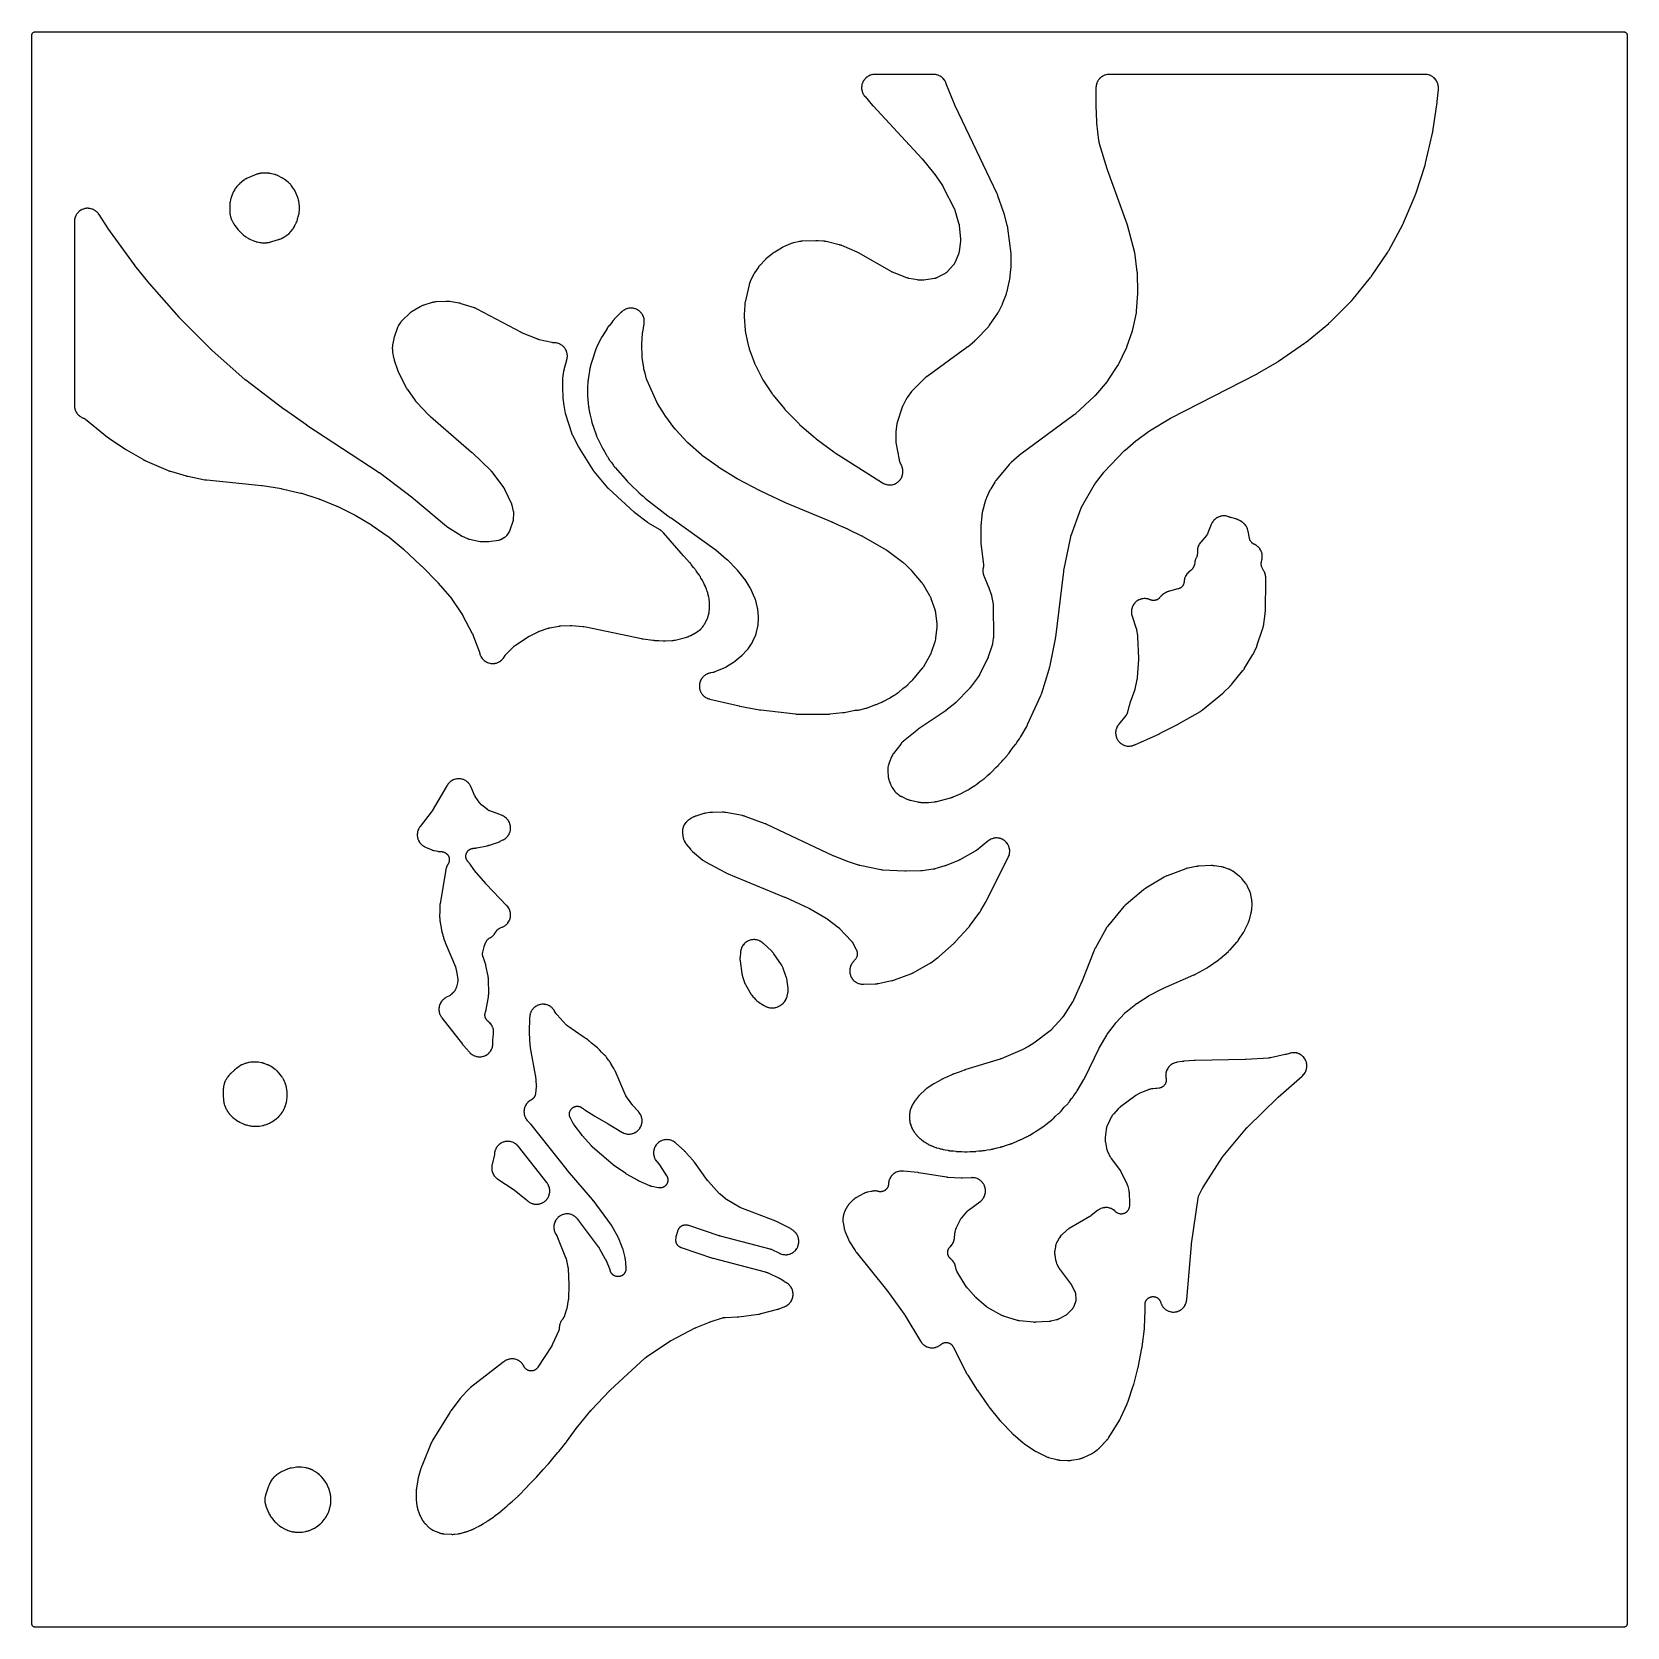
# Model space of a CAD drawing. Header units: millimetres. Extents: x 0 to 300, y 0 to 300.
import ezdxf

# ---------------------------------------------------------------- set-up
doc = ezdxf.new("R2010")
doc.units = ezdxf.units.MM
doc.layers.add('CUT', color=7, linetype='CONTINUOUS')

msp = doc.modelspace()

# ---------------------------------------------------------------- linework, layer by layer
at = {"layer": 'CUT'}
for points in [[(-0.0503, 299.5794), (-0.036, 299.6365), (-0.0162, 299.6918), (0.009, 299.745), (0.0392, 299.7954), (0.0743, 299.8427), (0.1137, 299.8863), (0.1573, 299.9257), (0.2046, 299.9608), (0.255, 299.991), (0.3082, 300.0162), (0.3635, 300.036), (0.4206, 300.0503), (0.4788, 300.0589), (0.5522, 300.0625), (1.4375, 300.0625), (298.5289, 300.0625), (299.4142, 300.0625), (299.4877, 300.0589), (299.5458, 300.0503), (299.6029, 300.036), (299.6583, 300.0162), (299.7114, 299.991), (299.7619, 299.9608), (299.8091, 299.9257), (299.8527, 299.8863), (299.8922, 299.8427), (299.9272, 299.7954), (299.9574, 299.745), (299.9826, 299.6918), (300.0024, 299.6365), (300.0167, 299.5794), (300.0253, 299.5212), (300.0289, 299.4478), (300.0289, 298.5625), (300.0289, 1.4375), (300.0289, 0.5522), (300.0253, 0.4788), (300.0167, 0.4206), (300.0024, 0.3635), (299.9826, 0.3082), (299.9574, 0.255), (299.9272, 0.2046), (299.8922, 0.1573), (299.8527, 0.1137), (299.8091, 0.0743), (299.7619, 0.0392), (299.7114, 0.009), (299.6583, -0.0162), (299.6029, -0.036), (299.5458, -0.0503), (299.4877, -0.0589), (299.4142, -0.0625), (298.5289, -0.0625), (1.4375, -0.0625), (0.5522, -0.0625), (0.4788, -0.0589), (0.4206, -0.0503), (0.3635, -0.036), (0.3082, -0.0162), (0.255, 0.009), (0.2046, 0.0392), (0.1573, 0.0743), (0.1137, 0.1137), (0.0743, 0.1573), (0.0392, 0.2046), (0.009, 0.255), (-0.0162, 0.3082), (-0.036, 0.3635), (-0.0503, 0.4206), (-0.0589, 0.4788), (-0.0625, 0.5522), (-0.0625, 1.4375), (-0.0625, 298.5625), (-0.0625, 299.4478), (-0.0589, 299.5212)], [(133.9456, 246.4503), (133.9467, 246.4321), (134.1258, 243.9684), (134.1278, 243.9469), (134.143, 243.8075), (134.1457, 243.7861), (134.171, 243.6121), (134.1745, 243.5908), (134.1997, 243.4529), (134.204, 243.4318), (134.761, 240.8983), (134.7654, 240.8797), (134.7959, 240.7596), (134.8009, 240.7412), (134.8438, 240.5917), (134.8494, 240.5735), (134.8874, 240.4555), (134.8936, 240.4375), (135.7882, 237.9372), (135.7947, 237.9199), (135.8385, 237.8084), (135.8455, 237.7913), (135.9047, 237.6531), (135.9122, 237.6363), (135.9628, 237.5277), (135.9709, 237.5111), (137.2469, 234.9773), (137.255, 234.9618), (137.3092, 234.8615), (137.3178, 234.8462), (137.3895, 234.7224), (137.3985, 234.7074), (137.4585, 234.6105), (137.4679, 234.5957), (139.1859, 231.9932), (139.1944, 231.9806), (139.2508, 231.8998), (139.2596, 231.8874), (139.3329, 231.7878), (139.342, 231.7757), (139.4024, 231.6978), (139.4118, 231.6859), (141.4934, 229.1356), (141.5022, 229.1252), (141.5599, 229.0577), (141.5689, 229.0474), (141.6432, 228.9643), (141.6525, 228.9542), (141.7132, 228.8894), (141.7226, 228.8796), (144.1833, 226.3704), (144.1924, 226.3613), (144.2522, 226.3029), (144.2615, 226.2941), (144.3381, 226.2223), (144.3476, 226.2137), (144.4099, 226.1579), (144.4195, 226.1494), (147.3163, 223.6625), (147.323, 223.6568), (147.3699, 223.6177), (147.3772, 223.6118), (147.4364, 223.564), (147.4436, 223.5583), (147.4909, 223.5212), (147.4987, 223.5152), (150.7707, 221.0417), (150.7809, 221.0342), (150.8473, 220.9861), (150.8576, 220.9788), (150.9422, 220.9203), (150.9527, 220.9132), (151.021, 220.868), (151.0316, 220.8612), (159.9234, 215.2465), (159.9359, 215.2388), (160.0172, 215.1902), (160.0298, 215.1828), (160.0794, 215.1548), (160.1052, 215.1411), (160.2722, 215.0571), (160.3255, 215.0334), (160.4975, 214.967), (160.5528, 214.9486), (160.7305, 214.8992), (160.7874, 214.8863), (160.969, 214.8543), (161.0268, 214.847), (161.2107, 214.8328), (161.269, 214.8312), (161.4533, 214.8349), (161.5115, 214.8389), (161.6946, 214.8605), (161.7522, 214.8702), (161.9323, 214.9095), (161.9886, 214.9247), (162.1641, 214.9813), (162.2187, 215.0018), (162.3879, 215.0752), (162.4402, 215.101), (162.6014, 215.1904), (162.651, 215.2212), (162.8028, 215.3259), (162.8491, 215.3613), (162.9901, 215.4802), (163.0328, 215.5199), (163.1615, 215.652), (163.2001, 215.6957), (163.3154, 215.8396), (163.3496, 215.8868), (163.4503, 216.0413), (163.4798, 216.0916), (163.5651, 216.2551), (163.5895, 216.308), (163.6585, 216.479), (163.6777, 216.5341), (163.7298, 216.711), (163.7435, 216.7677), (163.7782, 216.9488), (163.7863, 217.0065), (163.8033, 217.1902), (163.8058, 217.2484), (163.8048, 217.4328), (163.8016, 217.4911), (163.7827, 217.6745), (163.774, 217.7321), (163.7374, 217.9129), (163.723, 217.9694), (163.6683, 218.1481), (163.6591, 218.1758), (163.6398, 218.2294), (163.6347, 218.2431), (163.6004, 218.3315), (163.5949, 218.345), (163.2452, 219.1854), (163.2406, 219.1965), (163.2346, 219.2115), (163.218, 219.2565), (163.1923, 219.3322), (163.1815, 219.3659), (163.1722, 219.4), (163.1526, 219.4775), (163.1421, 219.5243), (163.1389, 219.5401), (163.1367, 219.5519), (162.5373, 222.8232), (162.5355, 222.8331), (162.5329, 222.8486), (162.5289, 222.8742), (162.524, 222.9086), (162.5202, 222.9392), (162.5175, 222.9635), (162.5162, 222.9775), (162.5157, 222.9826), (162.5134, 223.0129), (162.5095, 223.0802), (162.5081, 223.1206), (162.5079, 223.1342), (162.5079, 223.1443), (162.5057, 224.5821), (162.5058, 224.5969), (162.5063, 224.6315), (162.5066, 224.6464), (162.5072, 224.6644), (162.5078, 224.6793), (162.5094, 224.7138), (162.5103, 224.7286), (162.5114, 224.7456), (162.5124, 224.7604), (162.5152, 224.7949), (162.5166, 224.8096), (162.5183, 224.8276), (162.5199, 224.8424), (162.5238, 224.8768), (162.5256, 224.8915), (162.7096, 226.2956), (162.711, 226.3057), (162.7132, 226.3214), (162.7173, 226.3472), (162.7232, 226.3818), (162.729, 226.4123), (162.7341, 226.4365), (162.7371, 226.4503), (162.7382, 226.4554), (162.7454, 226.4851), (162.7626, 226.551), (162.7737, 226.5902), (162.7778, 226.6033), (162.7809, 226.6131), (163.7104, 229.4993), (163.7135, 229.5086), (163.7183, 229.5231), (163.7266, 229.5469), (163.7382, 229.5786), (163.749, 229.6066), (163.7579, 229.6287), (163.7631, 229.6413), (163.7651, 229.6459), (163.777, 229.6729), (163.8044, 229.7325), (163.8216, 229.7678), (163.8277, 229.7796), (163.8323, 229.7883), (164.4769, 231.0076), (164.4838, 231.0205), (164.5003, 231.0504), (164.5074, 231.0632), (164.5163, 231.0787), (164.5236, 231.0914), (164.541, 231.1207), (164.5486, 231.1333), (164.5574, 231.1476), (164.5652, 231.16), (164.5835, 231.1888), (164.5915, 231.2011), (164.6014, 231.216), (164.6095, 231.2281), (164.6288, 231.2563), (164.6372, 231.2683), (165.4477, 232.4122), (165.4534, 232.4202), (165.4624, 232.4325), (165.4774, 232.4527), (165.4979, 232.4794), (165.5165, 232.5028), (165.5316, 232.5211), (165.5403, 232.5315), (165.5436, 232.5354), (165.563, 232.5575), (165.6069, 232.606), (165.6339, 232.6344), (165.6432, 232.6439), (165.6501, 232.6508), (168.1323, 235.1067), (168.1372, 235.1116), (168.1488, 235.1229), (168.1509, 235.1249), (168.1738, 235.1463), (168.2204, 235.1884), (168.2366, 235.2026), (168.2598, 235.2216), (168.3223, 235.2707), (168.3494, 235.2912), (175.8383, 240.7353), (175.846, 240.741), (175.8995, 240.7812), (175.9077, 240.7875), (175.9736, 240.8389), (175.9816, 240.8452), (176.033, 240.8866), (176.0413, 240.8935), (177.3279, 241.9699), (177.3398, 241.9802), (177.4167, 242.048), (177.4284, 242.0586), (177.5226, 242.1463), (177.534, 242.1572), (177.6071, 242.2289), (177.6183, 242.2401), (179.7465, 244.44), (179.7555, 244.4495), (179.8135, 244.5121), (179.8223, 244.5218), (179.8563, 244.5602), (179.8733, 244.5802), (179.9807, 244.7127), (179.9968, 244.7334), (180.0273, 244.7746), (180.035, 244.7853), (180.0843, 244.8549), (180.0917, 244.8657), (181.6485, 247.1715), (181.6591, 247.1878), (181.7261, 247.2944), (181.7362, 247.311), (181.816, 247.4474), (181.8255, 247.4643), (181.8856, 247.5751), (181.8945, 247.5923), (182.4476, 248.6959), (182.4547, 248.7104), (182.4992, 248.8055), (182.5058, 248.8202), (182.5584, 248.941), (182.5647, 248.9559), (182.604, 249.0532), (182.6098, 249.0683), (183.2505, 250.7864), (183.2569, 250.8044), (183.2966, 250.9222), (183.3024, 250.9405), (183.3475, 251.0898), (183.3527, 251.1082), (183.3848, 251.2283), (183.3895, 251.2469), (183.8132, 253.0619), (183.8168, 253.0784), (183.8388, 253.1865), (183.842, 253.2032), (183.8658, 253.3395), (183.8685, 253.3563), (183.8843, 253.4654), (183.8865, 253.4823), (184.1151, 255.4398), (184.1167, 255.4556), (184.1259, 255.5583), (184.1272, 255.5742), (184.1353, 255.7034), (184.1361, 255.7192), (184.1399, 255.8223), (184.1403, 255.8382), (184.1616, 257.8841), (184.1614, 257.9046), (184.1583, 258.0378), (184.1574, 258.0583), (184.1478, 258.2251), (184.1462, 258.2456), (184.134, 258.3782), (184.1317, 258.3986), (183.533, 263.1138), (183.5301, 263.1339), (183.5091, 263.264), (183.5055, 263.284), (183.4736, 263.4463), (183.4694, 263.4661), (183.4396, 263.5946), (183.4347, 263.6142), (182.8115, 265.9421), (182.8086, 265.9527), (182.7874, 266.0263), (182.784, 266.0376), (182.7558, 266.1289), (182.7523, 266.1399), (182.7286, 266.2116), (182.7246, 266.2233), (181.6677, 269.2156), (181.6622, 269.2305), (181.6255, 269.3264), (181.6196, 269.341), (181.5704, 269.4602), (181.5641, 269.4747), (181.5224, 269.5685), (181.5158, 269.5829), (173.6646, 286.0483), (173.6621, 286.0535), (173.6565, 286.0655), (173.6541, 286.0706), (173.6484, 286.083), (173.6455, 286.0893), (173.6388, 286.1042), (173.636, 286.1105), (173.6327, 286.1179), (173.6299, 286.1243), (173.6234, 286.1393), (173.6206, 286.1458), (173.6192, 286.149), (173.616, 286.1567), (173.6087, 286.1745), (173.6055, 286.1822), (171.9455, 290.3046), (171.9414, 290.3148), (171.9321, 290.3388), (171.9282, 290.3491), (171.9247, 290.3585), (171.9221, 290.3652), (171.9041, 290.4115), (171.9013, 290.4187), (171.8713, 290.493), (171.8602, 290.5189), (171.7855, 290.6817), (171.7596, 290.7318), (171.669, 290.8885), (171.6381, 290.9365), (171.5333, 291.0834), (171.498, 291.1283), (171.3798, 291.2645), (171.3404, 291.3058), (171.2098, 291.4303), (171.1666, 291.4676), (171.0248, 291.5791), (170.9783, 291.6122), (170.8265, 291.7097), (170.777, 291.7382), (170.6166, 291.8208), (170.5647, 291.8445), (170.3972, 291.9115), (170.3433, 291.9302), (170.1702, 291.981), (170.1147, 291.9944), (169.9375, 292.0285), (169.8811, 292.0367), (169.699, 292.054), (169.6705, 292.0561), (169.6148, 292.0587), (169.6006, 292.0592), (169.5079, 292.0614), (169.4936, 292.0616), (169.4935, 292.0616), (169.489, 292.0616), (169.4861, 292.0616), (158.6207, 292.0616), (158.5788, 292.0616), (158.5639, 292.0614), (158.4672, 292.059), (158.4523, 292.0585), (158.3942, 292.0556), (158.3646, 292.0534), (158.1747, 292.0345), (158.1159, 292.0256), (157.9314, 291.9886), (157.8737, 291.9739), (157.6939, 291.9188), (157.6379, 291.8985), (157.4644, 291.8258), (157.4107, 291.8001), (157.2453, 291.7105), (157.1944, 291.6796), (157.0386, 291.5741), (156.9911, 291.5383), (156.8465, 291.4179), (156.8027, 291.3775), (156.6708, 291.2434), (156.6312, 291.1989), (156.5133, 291.0524), (156.4783, 291.0042), (156.3754, 290.8467), (156.3454, 290.7953), (156.2587, 290.6283), (156.2339, 290.5742), (156.1641, 290.3995), (156.1448, 290.3432), (156.0926, 290.1624), (156.079, 290.1045), (156.045, 289.9194), (156.0372, 289.8604), (156.0217, 289.6729), (156.0198, 289.6134), (156.023, 289.4253), (156.0269, 289.3659), (156.0487, 289.1791), (156.0586, 289.1204), (156.0988, 288.9366), (156.1144, 288.8791), (156.1726, 288.7002), (156.1938, 288.6446), (156.2694, 288.4723), (156.2961, 288.4191), (156.3884, 288.2552), (156.4202, 288.2048), (156.5298, 288.0488), (156.5475, 288.0248), (156.5832, 287.979), (156.5925, 287.9674), (156.6539, 287.8926), (156.6634, 287.8812), (158.0816, 286.2364), (158.085, 286.2325), (158.1085, 286.2057), (158.1122, 286.2015), (158.1419, 286.1683), (158.1455, 286.1643), (158.1692, 286.1383), (158.1731, 286.134), (167.3279, 276.2661), (167.3318, 276.2618), (167.3409, 276.2519), (167.3448, 276.2476), (167.3541, 276.2373), (167.3588, 276.232), (167.3699, 276.2196), (167.3746, 276.2143), (167.38, 276.2081), (167.3847, 276.2027), (167.3932, 276.1928), (167.3956, 276.1901), (167.3979, 276.1873), (167.4034, 276.1808), (167.4159, 276.1657), (167.4213, 276.1592), (169.5383, 273.5665), (169.5428, 273.5609), (169.5533, 273.5478), (169.5578, 273.5422), (169.5684, 273.5288), (169.5738, 273.5219), (169.5864, 273.5056), (169.5918, 273.4986), (169.5979, 273.4905), (169.6033, 273.4834), (169.6156, 273.4669), (169.6208, 273.4597), (169.6235, 273.4561), (169.6296, 273.4476), (169.6437, 273.4277), (169.6497, 273.4192), (171.2238, 271.1492), (171.2322, 271.1368), (171.2516, 271.1078), (171.2599, 271.0953), (171.2696, 271.0801), (171.2776, 271.0676), (171.2959, 271.0381), (171.3036, 271.0254), (171.3124, 271.0108), (171.32, 270.9979), (171.3374, 270.9678), (171.3447, 270.9548), (171.3535, 270.939), (171.3606, 270.9259), (171.377, 270.8952), (171.3839, 270.882), (173.442, 266.8677), (173.4468, 266.8582), (173.4542, 266.8434), (173.466, 266.8188), (173.4813, 266.7855), (173.4944, 266.7557), (173.5043, 266.7319), (173.5099, 266.7183), (173.5119, 266.7132), (173.5232, 266.6833), (173.5471, 266.6164), (173.5605, 266.576), (173.5647, 266.5622), (173.5678, 266.552), (174.342, 263.903), (174.345, 263.8926), (174.3496, 263.8763), (174.3567, 263.8492), (174.3656, 263.8128), (174.373, 263.7804), (174.3783, 263.7545), (174.3813, 263.7397), (174.3823, 263.7342), (174.3878, 263.702), (174.3988, 263.6301), (174.4043, 263.5869), (174.4058, 263.5722), (174.4068, 263.5614), (174.6269, 261.1377), (174.6279, 261.1254), (174.6292, 261.1088), (174.6316, 261.0595), (174.6334, 260.9771), (174.6335, 260.9407), (174.632, 260.9044), (174.6271, 260.8222), (174.6227, 260.773), (174.6208, 260.7564), (174.6193, 260.7442), (174.3482, 258.654), (174.3468, 258.6439), (174.3446, 258.6281), (174.3405, 258.6022), (174.3346, 258.5674), (174.3287, 258.5367), (174.3279, 258.5324), (174.315, 258.4789), (174.2954, 258.4065), (174.274, 258.3386), (174.257, 258.2913), (174.242, 258.2524), (174.2369, 258.2398), (174.2329, 258.2304), (173.5514, 256.6292), (173.5466, 256.6179), (173.5399, 256.6028), (173.5188, 256.5584), (173.4926, 256.507), (173.4505, 256.433), (173.4064, 256.3635), (173.3569, 256.2931), (173.3204, 256.2462), (173.2887, 256.2077), (173.2781, 256.1954), (173.2699, 256.1862), (172.1772, 254.9647), (172.1499, 254.9355), (172.0985, 254.883), (172.0401, 254.8283), (171.9995, 254.7936), (171.9364, 254.7444), (171.893, 254.7134), (171.8257, 254.67), (171.7624, 254.6329), (171.7274, 254.6135), (170.2661, 253.8436), (170.255, 253.8378), (170.2399, 253.8302), (170.1945, 253.8086), (170.1406, 253.7849), (170.0594, 253.7537), (169.9795, 253.7273), (169.8948, 253.7039), (169.8355, 253.6906), (169.7855, 253.6809), (169.7691, 253.6781), (169.7568, 253.6762), (167.7486, 253.3721), (167.7386, 253.3706), (167.7231, 253.3685), (167.6975, 253.3652), (167.663, 253.3614), (167.6324, 253.3586), (167.608, 253.3567), (167.5941, 253.3557), (167.5889, 253.3554), (167.5587, 253.3541), (167.4914, 253.3523), (167.4511, 253.3521), (167.4375, 253.3523), (167.4274, 253.3526), (166.7993, 253.3708), (166.7926, 253.371), (166.7768, 253.3716), (166.7739, 253.3717), (166.7434, 253.3735), (166.6822, 253.378), (166.6613, 253.3798), (166.6322, 253.3833), (166.5556, 253.3941), (166.5228, 253.3994), (164.8889, 253.6913), (164.8781, 253.6933), (164.8612, 253.6965), (164.8336, 253.7022), (164.7975, 253.7103), (164.7652, 253.7182), (164.7396, 253.7249), (164.725, 253.7289), (164.7196, 253.7304), (164.6883, 253.7398), (164.6189, 253.7621), (164.5777, 253.7764), (164.5639, 253.7816), (164.5537, 253.7855), (161.8453, 254.8389), (161.8389, 254.8414), (161.824, 254.8474), (161.8212, 254.8485), (161.7926, 254.8605), (161.7356, 254.8857), (161.7161, 254.8947), (161.6896, 254.908), (161.6198, 254.9446), (161.5902, 254.9609), (155.5784, 258.4133), (155.5633, 258.4217), (155.4641, 258.4749), (155.4487, 258.4829), (155.3222, 258.5461), (155.3066, 258.5536), (155.2044, 258.6011), (155.1885, 258.6081), (152.2996, 259.8491), (152.2878, 259.8541), (152.2104, 259.8853), (152.1984, 259.89), (152.1515, 259.9079), (152.1273, 259.9165), (151.9689, 259.969), (151.9444, 259.9765), (151.8961, 259.9903), (151.8837, 259.9936), (151.803, 260.0148), (151.7905, 260.0179), (149.362, 260.5981), (149.3511, 260.6006), (149.2746, 260.6173), (149.2632, 260.6197), (149.2128, 260.6297), (149.1884, 260.6341), (149.0361, 260.6579), (149.0125, 260.6611), (148.9715, 260.6659), (148.9603, 260.667), (148.8832, 260.6745), (148.8707, 260.6756), (147.8443, 260.7536), (147.8276, 260.7547), (147.7198, 260.7598), (147.7032, 260.7604), (147.5677, 260.7632), (147.5511, 260.7633), (147.4432, 260.7625), (147.4265, 260.7621), (144.8344, 260.6713), (144.8219, 260.6707), (144.7405, 260.6662), (144.728, 260.6653), (144.6791, 260.6616), (144.6541, 260.6591), (144.4922, 260.6398), (144.4674, 260.6363), (144.419, 260.6285), (144.4066, 260.6264), (144.3264, 260.6117), (144.3141, 260.6093), (143.292, 260.3996), (143.2759, 260.3961), (143.1714, 260.3716), (143.1553, 260.3676), (143.093, 260.3512), (143.0613, 260.3419), (142.8572, 260.276), (142.826, 260.265), (142.7659, 260.2418), (142.7506, 260.2357), (142.6515, 260.1944), (142.6363, 260.1878), (141.3404, 259.6052), (141.3247, 259.5978), (141.2234, 259.5487), (141.208, 259.5409), (141.0826, 259.4756), (141.0674, 259.4674), (140.9691, 259.4125), (140.9541, 259.4039), (139.683, 258.6453), (139.6675, 258.6358), (139.5677, 258.572), (139.5525, 258.562), (139.4297, 258.4782), (139.4148, 258.4677), (139.3191, 258.398), (139.3045, 258.3871), (138.2318, 257.5553), (138.222, 257.5476), (138.1595, 257.497), (138.1499, 257.4891), (138.113, 257.4579), (138.0944, 257.4415), (137.9758, 257.3328), (137.9579, 257.3157), (137.9236, 257.2815), (137.9149, 257.2727), (137.8591, 257.2148), (137.8506, 257.2058), (136.9256, 256.2053), (136.9183, 256.1971), (136.8674, 256.14), (136.8599, 256.1314), (136.8272, 256.0933), (136.8118, 256.0746), (136.7184, 255.9564), (136.7043, 255.9378), (136.6805, 255.9052), (136.6742, 255.8963), (136.6307, 255.8343), (136.6238, 255.8242), (135.8895, 254.7302), (135.8779, 254.7121), (135.8044, 254.5936), (135.7934, 254.5752), (135.7065, 254.4233), (135.6962, 254.4045), (135.6313, 254.281), (135.6217, 254.2618), (135.0805, 253.1354), (135.0735, 253.1203), (135.0292, 253.0211), (135.0226, 253.0057), (134.9977, 252.9455), (134.9858, 252.9143), (134.9141, 252.7094), (134.904, 252.6775), (134.8859, 252.6149), (134.8815, 252.5988), (134.8543, 252.4936), (134.8504, 252.4774), (134.1039, 249.2169), (134.1011, 249.204), (134.0838, 249.12), (134.0813, 249.107), (134.072, 249.0563), (134.0678, 249.0302), (134.0444, 248.8603), (134.0414, 248.834), (134.0366, 248.7827), (134.0355, 248.7695), (134.0294, 248.6839), (134.0286, 248.6708), (133.9413, 246.8908), (133.9407, 246.8725), (133.9384, 246.754), (133.9384, 246.7357), (133.9401, 246.587), (133.9406, 246.5687)], [(160.9306, 161.0221), (160.9312, 161.0093), (160.936, 160.9262), (160.9369, 160.9134), (161.0067, 160.0291), (161.008, 160.0147), (161.0177, 159.9208), (161.0194, 159.9064), (161.0266, 159.8501), (161.0309, 159.8214), (161.0634, 159.6382), (161.0763, 159.5816), (161.1264, 159.4023), (161.1349, 159.3745), (161.1528, 159.3207), (161.1575, 159.307), (161.1894, 159.2182), (161.1945, 159.2046), (161.4518, 158.5396), (161.4534, 158.5355), (161.4599, 158.5194), (161.5035, 158.4157), (161.5105, 158.3998), (161.5384, 158.3383), (161.5537, 158.3072), (161.6585, 158.1082), (161.6755, 158.078), (161.7103, 158.0202), (161.7195, 158.0055), (161.7803, 157.9108), (161.7899, 157.8964), (162.1731, 157.3364), (162.1817, 157.3242), (162.2385, 157.2454), (162.2474, 157.2334), (162.2827, 157.187), (162.3013, 157.1637), (162.4246, 157.0173), (162.4653, 156.9735), (162.4696, 156.9693), (162.4847, 156.9532), (162.6231, 156.8196), (162.6452, 156.7993), (162.6894, 156.7607), (162.7008, 156.751), (162.7759, 156.6887), (162.7875, 156.6792), (162.9227, 156.5727), (162.9369, 156.5618), (163.0301, 156.4927), (163.0446, 156.4823), (163.1018, 156.4425), (163.1317, 156.4229), (163.3297, 156.302), (163.3607, 156.2842), (163.4222, 156.2515), (163.4381, 156.2434), (163.4399, 156.2424), (163.4413, 156.2418), (163.5467, 156.1894), (163.563, 156.1816), (164.5304, 155.7374), (164.5471, 155.7301), (164.5814, 155.7156), (164.6052, 155.7047), (164.6192, 155.6985), (164.7104, 155.6595), (164.7245, 155.6536), (164.7799, 155.6316), (164.8086, 155.621), (164.9964, 155.5572), (165.0256, 155.5481), (165.083, 155.5318), (165.0977, 155.5278), (165.1938, 155.5031), (165.2087, 155.4995), (166.5804, 155.1843), (166.5942, 155.1813), (166.6843, 155.1628), (166.6981, 155.1601), (166.7525, 155.1503), (166.7805, 155.1459), (166.9627, 155.1218), (166.9908, 155.1188), (167.0459, 155.1141), (167.06, 155.1131), (167.1518, 155.1075), (167.1659, 155.1068), (167.5106, 155.094), (167.5722, 155.0877), (167.6237, 155.0847), (167.7891, 155.0822), (167.8149, 155.0823), (167.8198, 155.0824), (168.0859, 155.0725), (168.1071, 155.0721), (168.245, 155.0719), (168.2662, 155.0722), (168.439, 155.078), (168.4602, 155.0791), (168.5977, 155.0885), (168.6189, 155.0904), (169.6504, 155.1983), (169.6722, 155.2009), (169.8129, 155.2209), (169.8346, 155.2243), (169.9907, 155.2523), (170.009, 155.2552), (170.0353, 155.2601), (170.0865, 155.2707), (170.0995, 155.2735), (170.1842, 155.2931), (170.1972, 155.2962), (172.7402, 155.9428), (172.7614, 155.9486), (172.8987, 155.9889), (172.9197, 155.9955), (173.09, 156.0524), (173.1108, 156.0598), (173.2447, 156.1101), (173.2652, 156.1182), (174.3151, 156.5569), (174.3329, 156.5647), (174.4473, 156.6169), (174.4647, 156.6252), (174.6061, 156.6952), (174.6232, 156.7041), (174.734, 156.7636), (174.7509, 156.773), (175.3168, 157.1007), (175.8095, 157.334), (175.8204, 157.3393), (175.8913, 157.3747), (175.9022, 157.3803), (175.9444, 157.4024), (175.9657, 157.4141), (176.1029, 157.4933), (176.1237, 157.506), (176.164, 157.5314), (176.1742, 157.5381), (176.2403, 157.5818), (176.2504, 157.5886), (176.7176, 157.9117), (177.2995, 158.2486), (177.3099, 158.2547), (177.3772, 158.2955), (177.3875, 158.3019), (177.4274, 158.3272), (177.4476, 158.3406), (177.5769, 158.4301), (177.5965, 158.4443), (177.6343, 158.4728), (177.6439, 158.4801), (177.7057, 158.5288), (177.7152, 158.5363), (178.2252, 158.954), (178.7487, 159.316), (178.7574, 159.3221), (178.8176, 159.3653), (178.8265, 159.3718), (178.8654, 159.4009), (178.8839, 159.4152), (178.9974, 159.507), (179.0147, 159.5215), (179.0441, 159.5472), (179.0521, 159.5543), (179.1064, 159.6034), (179.1151, 159.6115), (179.6987, 160.1608), (180.2093, 160.5789), (180.2226, 160.5902), (180.3082, 160.6645), (180.3212, 160.6762), (180.4259, 160.7726), (180.4386, 160.7846), (180.5198, 160.8639), (180.5321, 160.8763), (181.2677, 161.6376), (181.6861, 162.0314), (181.6957, 162.0407), (181.7574, 162.1013), (181.7668, 162.1108), (181.8425, 162.1887), (181.8517, 162.1984), (181.9106, 162.2617), (181.9196, 162.2716), (182.3733, 162.7818), (182.5989, 163.0153), (182.6091, 163.0261), (182.6746, 163.0974), (182.6845, 163.1085), (182.7645, 163.1999), (182.7742, 163.2113), (182.8361, 163.2857), (182.8455, 163.2972), (182.9563, 163.4375), (183.4583, 164.002), (183.4681, 164.0132), (183.5305, 164.087), (183.5399, 164.0985), (183.6159, 164.1929), (183.6251, 164.2046), (183.6837, 164.2814), (183.6926, 164.2933), (184.3606, 165.2138), (184.9788, 165.9958), (184.9899, 166.0103), (185.0604, 166.1053), (185.0711, 166.1201), (185.156, 166.242), (185.1661, 166.2571), (185.2308, 166.3563), (185.2405, 166.3717), (185.4489, 166.7135), (185.7156, 167.081), (185.7242, 167.0932), (185.7793, 167.1732), (185.7876, 167.1856), (185.8542, 167.2877), (185.8622, 167.3004), (185.9132, 167.383), (185.9209, 167.3958), (187.0841, 169.3894), (187.0916, 169.4028), (187.1398, 169.4904), (187.147, 169.504), (187.2047, 169.6155), (187.2116, 169.6293), (187.2552, 169.7193), (187.2617, 169.7332), (189.7496, 175.2223), (189.7571, 175.2396), (189.8042, 175.3529), (189.8112, 175.3704), (189.8658, 175.5144), (189.8722, 175.5321), (189.9121, 175.6481), (189.918, 175.6661), (189.918, 175.6663), (191.3125, 180.179), (191.3167, 180.1932), (191.3428, 180.2858), (191.3466, 180.3001), (191.3766, 180.4171), (191.3801, 180.4315), (191.4016, 180.5253), (191.4047, 180.5397), (192.494, 185.8861), (192.4961, 185.8971), (192.5102, 185.9731), (192.5122, 185.9849), (192.5278, 186.08), (192.5296, 186.0916), (192.5405, 186.167), (192.5421, 186.1794), (194.0645, 198.571), (194.0654, 198.5778), (194.0675, 198.5937), (194.0684, 198.6005), (194.0707, 198.6169), (194.0719, 198.6252), (194.0747, 198.6448), (194.076, 198.6531), (194.0775, 198.6628), (194.0789, 198.6712), (194.0822, 198.6907), (194.0836, 198.6991), (194.0844, 198.7033), (194.0862, 198.7132), (194.0905, 198.7363), (194.0924, 198.7461), (195.3576, 205.067), (195.359, 205.0738), (195.3624, 205.0898), (195.363, 205.0928), (195.3701, 205.1235), (195.3854, 205.185), (195.3909, 205.2061), (195.3996, 205.235), (195.4243, 205.3113), (195.4355, 205.3438), (197.2638, 210.3452), (197.2672, 210.3543), (197.2725, 210.3685), (197.2816, 210.3917), (197.2942, 210.4224), (197.3059, 210.4496), (197.3156, 210.4711), (197.3212, 210.4833), (197.3233, 210.4879), (197.336, 210.514), (197.3653, 210.5718), (197.3836, 210.6061), (197.39, 210.6175), (197.3948, 210.6259), (199.8522, 214.8872), (199.8593, 214.8992), (199.876, 214.9272), (199.8833, 214.9392), (199.8923, 214.9537), (199.8997, 214.9655), (199.9174, 214.993), (199.925, 215.0048), (199.9339, 215.0181), (199.9417, 215.0297), (199.9601, 215.0567), (199.9681, 215.0681), (199.978, 215.0821), (199.9862, 215.0934), (200.0055, 215.1198), (200.0138, 215.131), (201.5107, 217.1104), (201.5185, 217.1206), (201.5368, 217.1442), (201.5448, 217.1542), (201.5546, 217.1664), (201.5626, 217.1763), (201.5817, 217.1994), (201.5899, 217.2092), (201.5994, 217.2204), (201.6078, 217.2301), (201.6274, 217.2526), (201.6359, 217.2622), (201.6464, 217.2738), (201.655, 217.2833), (201.6753, 217.3052), (201.6841, 217.3145), (205.4123, 221.2269), (205.4201, 221.2349), (205.4383, 221.2536), (205.4462, 221.2615), (205.4558, 221.2711), (205.4638, 221.279), (205.4824, 221.2972), (205.4905, 221.3049), (205.4998, 221.3137), (205.5079, 221.3214), (205.527, 221.3391), (205.5353, 221.3466), (205.5454, 221.3558), (205.5537, 221.3632), (205.5733, 221.3805), (205.5817, 221.3878), (207.6243, 223.1443), (207.6317, 223.1505), (207.6489, 223.165), (207.6563, 223.1712), (207.6654, 223.1787), (207.6729, 223.1848), (207.6905, 223.1989), (207.698, 223.2049), (207.7067, 223.2118), (207.7144, 223.2178), (207.7322, 223.2315), (207.7399, 223.2373), (207.7493, 223.2444), (207.757, 223.2502), (207.7752, 223.2636), (207.783, 223.2693), (210.0179, 224.8798), (210.0252, 224.885), (210.0424, 224.8971), (210.0498, 224.9023), (210.0588, 224.9085), (210.0663, 224.9136), (210.0837, 224.9254), (210.0912, 224.9304), (210.0999, 224.9361), (210.1074, 224.9411), (210.1251, 224.9525), (210.1327, 224.9574), (210.142, 224.9632), (210.1496, 224.968), (210.1675, 224.9791), (210.1752, 224.9838), (214.1031, 227.3613), (214.1087, 227.3647), (214.1217, 227.3724), (214.1273, 227.3757), (214.1407, 227.3836), (214.1476, 227.3876), (214.1638, 227.3969), (214.1708, 227.4008), (214.1788, 227.4054), (214.1858, 227.4093), (214.2022, 227.4183), (214.2092, 227.4221), (214.2127, 227.424), (214.2211, 227.4285), (214.2407, 227.4388), (214.2492, 227.4432), (230.3126, 235.6672), (230.3196, 235.6708), (230.368, 235.6964), (230.3755, 235.7004), (230.4354, 235.7332), (230.4427, 235.7373), (230.4897, 235.7638), (230.4974, 235.7682), (234.201, 237.9331), (234.2102, 237.9386), (234.2739, 237.9774), (234.2837, 237.9835), (234.3621, 238.0333), (234.3716, 238.0394), (234.4329, 238.08), (234.4428, 238.0867), (239.3655, 241.4899), (239.3762, 241.4975), (239.445, 241.5473), (239.4556, 241.5551), (239.5406, 241.6196), (239.551, 241.6276), (239.6176, 241.6804), (239.6278, 241.6887), (243.8991, 245.2292), (243.9093, 245.2379), (243.9754, 245.2952), (243.9854, 245.3041), (244.0667, 245.3779), (244.0766, 245.387), (244.14, 245.4472), (244.1496, 245.4566), (248.0255, 249.3047), (248.0365, 249.3159), (248.1069, 249.3895), (248.1176, 249.401), (248.2035, 249.4958), (248.2139, 249.5075), (248.2804, 249.5847), (248.2905, 249.5967), (251.7474, 253.8327), (251.756, 253.8435), (251.8108, 253.9139), (251.8191, 253.9248), (251.8859, 254.0147), (251.8939, 254.0259), (251.9454, 254.0987), (251.9532, 254.11), (255.0072, 258.6421), (255.0153, 258.6544), (255.0667, 258.735), (255.0745, 258.7474), (255.1366, 258.8501), (255.144, 258.8628), (255.1914, 258.9457), (255.1986, 258.9586), (257.8104, 263.7974), (257.8169, 263.8099), (257.8585, 263.8915), (257.8648, 263.9041), (257.9146, 264.0078), (257.9205, 264.0205), (257.9582, 264.104), (257.9639, 264.1169), (260.1442, 269.2595), (260.1491, 269.2715), (260.1804, 269.3499), (260.1851, 269.3621), (260.2222, 269.4613), (260.2266, 269.4736), (260.2544, 269.5532), (260.2586, 269.5656), (262.0318, 275.0184), (262.0358, 275.0311), (262.0607, 275.1141), (262.0644, 275.1269), (262.0934, 275.2317), (262.0968, 275.2446), (262.1181, 275.3285), (262.1212, 275.3415), (263.4239, 281.019), (263.4265, 281.0308), (263.4426, 281.1078), (263.4449, 281.1197), (263.4631, 281.2168), (263.4652, 281.2287), (263.4781, 281.3062), (263.48, 281.3182), (264.2764, 286.7767), (264.2773, 286.7833), (264.2836, 286.8295), (264.2845, 286.8366), (264.2915, 286.8943), (264.2923, 286.9013), (264.2974, 286.9469), (264.2982, 286.9544), (264.5232, 289.2561), (264.5245, 289.2708), (264.5314, 289.3662), (264.5323, 289.3809), (264.5351, 289.4383), (264.5358, 289.4677), (264.5357, 289.6563), (264.5328, 289.7151), (264.5144, 289.9003), (264.5057, 289.9585), (264.4693, 290.141), (264.455, 290.1981), (264.4009, 290.3761), (264.381, 290.4315), (264.3097, 290.6034), (264.2845, 290.6565), (264.1967, 290.8206), (264.1665, 290.8711), (264.063, 291.0257), (264.0279, 291.073), (263.9098, 291.2168), (263.8703, 291.2604), (263.7387, 291.3919), (263.6951, 291.4314), (263.5512, 291.5494), (263.5039, 291.5845), (263.3492, 291.6878), (263.2987, 291.718), (263.1346, 291.8057), (263.0814, 291.8309), (262.9094, 291.902), (262.854, 291.9219), (262.676, 291.9759), (262.6189, 291.9902), (262.4364, 292.0264), (262.3782, 292.0351), (262.1904, 292.0536), (262.1611, 292.0557), (262.1037, 292.0585), (262.0889, 292.0591), (261.9933, 292.0614), (261.9786, 292.0616), (202.6706, 292.0616), (202.6561, 292.0614), (202.5612, 292.0591), (202.5466, 292.0586), (202.4897, 292.0558), (202.4606, 292.0537), (202.2744, 292.0355), (202.2167, 292.027), (202.0357, 291.9913), (201.979, 291.9773), (201.8023, 291.9242), (201.7473, 291.9047), (201.5766, 291.8347), (201.5238, 291.8099), (201.3607, 291.7237), (201.3105, 291.6939), (201.1565, 291.5922), (201.1095, 291.5577), (200.9661, 291.4415), (200.9226, 291.4026), (200.7913, 291.2731), (200.7518, 291.2301), (200.6336, 291.0884), (200.5984, 291.0419), (200.4946, 290.8893), (200.4641, 290.8396), (200.3756, 290.6777), (200.3501, 290.6252), (200.2777, 290.4555), (200.2575, 290.4007), (200.2019, 290.2248), (200.1871, 290.1684), (200.1489, 289.9879), (200.1396, 289.9302), (200.1188, 289.7443), (200.1163, 289.7153), (200.1127, 289.6584), (200.112, 289.6438), (200.1084, 289.549), (200.108, 289.5344), (200.0647, 286.4293), (200.0646, 286.4214), (200.0646, 286.3664), (200.0646, 286.358), (200.0655, 286.2894), (200.0657, 286.2811), (200.0672, 286.227), (200.0675, 286.2181), (200.1959, 283.1624), (200.1965, 283.1514), (200.2012, 283.0744), (200.202, 283.0626), (200.2097, 282.9669), (200.2108, 282.9552), (200.2183, 282.8797), (200.2197, 282.8673), (200.613, 279.6178), (200.6147, 279.6051), (200.6265, 279.5226), (200.6284, 279.5099), (200.6366, 279.4605), (200.6413, 279.4352), (200.6753, 279.2721), (200.6811, 279.2471), (200.6935, 279.1986), (200.6968, 279.1862), (200.719, 279.1058), (200.7226, 279.0935), (202.1424, 274.3615), (202.1447, 274.354), (202.1611, 274.3019), (202.1636, 274.2939), (202.1849, 274.2293), (202.1876, 274.2215), (202.2051, 274.1707), (202.2081, 274.1624), (205.9062, 263.9378), (205.9094, 263.9288), (205.9167, 263.9078), (205.9198, 263.8988), (205.9236, 263.8877), (205.9266, 263.8787), (205.9335, 263.8575), (205.9364, 263.8485), (205.9397, 263.838), (205.9425, 263.8289), (205.9489, 263.8076), (205.9516, 263.7984), (205.9549, 263.7872), (205.9575, 263.7781), (205.9635, 263.7566), (205.966, 263.7474), (207.2849, 258.8353), (207.2885, 258.8212), (207.2968, 258.7883), (207.3002, 258.7742), (207.3043, 258.7569), (207.3075, 258.7427), (207.3147, 258.7096), (207.3177, 258.6953), (207.3209, 258.679), (207.3237, 258.6647), (207.3298, 258.6313), (207.3323, 258.617), (207.3352, 258.5995), (207.3375, 258.5851), (207.3425, 258.5516), (207.3446, 258.5372), (207.8279, 254.925), (207.8294, 254.9134), (207.8326, 254.8863), (207.834, 254.8747), (207.8355, 254.8605), (207.8367, 254.8489), (207.8392, 254.8218), (207.8403, 254.8101), (207.8413, 254.7968), (207.8422, 254.7851), (207.8441, 254.7579), (207.8448, 254.7463), (207.8456, 254.732), (207.8461, 254.7204), (207.8473, 254.6931), (207.8477, 254.6815), (207.952, 251.1087), (207.9522, 251.0969), (207.9527, 251.0694), (207.9528, 251.0576), (207.9528, 251.0432), (207.9528, 251.0314), (207.9525, 251.0039), (207.9523, 250.9921), (207.952, 250.9786), (207.9517, 250.9668), (207.9507, 250.9393), (207.9502, 250.9275), (207.9494, 250.9132), (207.9488, 250.9014), (207.9471, 250.8739), (207.9463, 250.8622), (207.6952, 247.5481), (207.6939, 247.533), (207.6907, 247.4979), (207.6891, 247.4828), (207.6871, 247.4645), (207.6854, 247.4494), (207.6809, 247.4144), (207.6789, 247.3994), (207.6764, 247.3822), (207.6741, 247.3673), (207.6685, 247.3324), (207.666, 247.3175), (207.6627, 247.2993), (207.66, 247.2845), (207.6532, 247.2498), (207.6501, 247.235), (206.9701, 244.0466), (206.9673, 244.0338), (206.9605, 244.0042), (206.9575, 243.9915), (206.9537, 243.9761), (206.9506, 243.9634), (206.9429, 243.934), (206.9396, 243.9214), (206.9356, 243.9069), (206.9321, 243.8944), (206.9236, 243.8652), (206.9199, 243.8527), (206.9152, 243.8375), (206.9113, 243.8251), (206.902, 243.7961), (206.8979, 243.7837), (205.8621, 240.7198), (205.8574, 240.7064), (205.8463, 240.6751), (205.8414, 240.6618), (205.8354, 240.6455), (205.8303, 240.6323), (205.8182, 240.6014), (205.8129, 240.5882), (205.8067, 240.5731), (205.8012, 240.56), (205.7882, 240.5295), (205.7825, 240.5165), (205.7754, 240.5007), (205.7695, 240.4878), (205.7555, 240.4577), (205.7494, 240.4449), (204.3405, 237.5454), (204.334, 237.5324), (204.3187, 237.5022), (204.312, 237.4893), (204.3038, 237.4736), (204.2969, 237.4608), (204.2806, 237.4311), (204.2736, 237.4184), (204.2653, 237.4039), (204.2581, 237.3913), (204.2408, 237.3621), (204.2333, 237.3497), (204.2241, 237.3346), (204.2164, 237.3223), (204.1983, 237.2936), (204.1904, 237.2814), (202.3693, 234.5107), (202.3619, 234.4995), (202.3443, 234.4737), (202.3367, 234.4626), (202.3274, 234.4493), (202.3196, 234.4383), (202.3013, 234.413), (202.2934, 234.4022), (202.2842, 234.3899), (202.2761, 234.3792), (202.257, 234.3545), (202.2488, 234.3439), (202.2386, 234.3311), (202.2302, 234.3207), (202.2104, 234.2965), (202.2019, 234.2862), (200.036, 231.7173), (200.027, 231.7069), (200.0059, 231.6826), (199.9968, 231.6723), (199.9855, 231.6597), (199.9763, 231.6496), (199.9544, 231.6259), (199.945, 231.6159), (199.9341, 231.6044), (199.9245, 231.5945), (199.9019, 231.5716), (199.8922, 231.5618), (199.8802, 231.55), (199.8703, 231.5404), (199.8471, 231.5182), (199.837, 231.5088), (196.2486, 228.1808), (196.2389, 228.172), (196.2163, 228.1516), (196.2066, 228.143), (196.1946, 228.1325), (196.1848, 228.124), (196.1616, 228.1043), (196.1516, 228.096), (196.1401, 228.0864), (196.1299, 228.0782), (196.1062, 228.0592), (196.096, 228.0511), (196.0834, 228.0414), (196.0731, 228.0334), (196.0488, 228.0151), (196.0383, 228.0074), (185.9605, 220.6299), (185.9487, 220.621), (185.8728, 220.5626), (185.8613, 220.5534), (185.7678, 220.4776), (185.7564, 220.4682), (185.6835, 220.4061), (185.6724, 220.3964), (184.1727, 219.0536), (184.157, 219.0391), (184.0567, 218.9427), (184.0416, 218.9275), (183.9202, 218.8022), (183.9056, 218.7866), (183.8125, 218.6832), (183.7984, 218.6671), (181.3486, 215.7458), (181.3415, 215.7372), (181.2928, 215.6769), (181.2856, 215.6678), (181.2544, 215.6277), (181.2398, 215.608), (181.1512, 215.4837), (181.1379, 215.4642), (181.1155, 215.43), (181.1095, 215.4207), (181.0687, 215.3558), (181.0622, 215.3452), (180.3206, 214.1102), (180.3115, 214.0945), (180.2539, 213.9916), (180.2453, 213.9757), (180.1769, 213.8444), (180.1688, 213.8282), (180.1175, 213.7221), (180.1099, 213.7056), (179.5183, 212.3799), (179.5141, 212.3701), (179.4847, 212.301), (179.4804, 212.2907), (179.462, 212.2451), (179.4536, 212.2229), (179.4038, 212.0838), (179.3966, 212.0622), (179.3847, 212.0245), (179.3815, 212.0142), (179.3605, 211.9431), (179.3572, 211.9315), (178.7296, 209.6431), (178.7262, 209.6303), (178.7053, 209.547), (178.7022, 209.5341), (178.6908, 209.4838), (178.6855, 209.4579), (178.6548, 209.289), (178.6507, 209.2629), (178.6437, 209.2117), (178.6421, 209.1986), (178.6324, 209.1132), (178.631, 209.1001), (178.4468, 207.0906), (178.4457, 207.077), (178.4396, 206.9883), (178.4388, 206.9747), (178.4337, 206.8632), (178.4332, 206.8495), (178.4312, 206.7606), (178.431, 206.747), (178.4304, 204.3046), (178.4307, 204.287), (178.434, 204.1728), (178.4348, 204.1552), (178.4431, 204.0121), (178.4444, 203.9946), (178.4544, 203.8808), (178.4562, 203.8633), (178.9335, 199.8008), (178.938, 199.7502), (178.9436, 199.6574), (178.9441, 199.5559), (178.9405, 199.4884), (178.9295, 199.3874), (178.9142, 199.2957), (178.9044, 199.2459), (178.8925, 199.1931), (178.8868, 199.1645), (178.8547, 198.981), (178.8475, 198.9234), (178.8335, 198.7411), (178.8319, 198.6832), (178.8356, 198.5001), (178.8395, 198.4423), (178.8609, 198.2604), (178.8704, 198.2033), (178.9092, 198.0243), (178.9242, 197.9683), (178.9808, 197.7915), (178.9903, 197.7641), (179.0101, 197.7111), (179.0154, 197.6976), (179.0505, 197.6103), (179.0561, 197.5969), (179.9158, 195.5999), (179.918, 195.5946), (179.9233, 195.5822), (179.9255, 195.5769), (179.9307, 195.5643), (179.9334, 195.5577), (179.9396, 195.5425), (179.9422, 195.5359), (179.9453, 195.5284), (179.9478, 195.5218), (179.9538, 195.5064), (179.9563, 195.4998), (179.9577, 195.4963), (179.9606, 195.4885), (179.9673, 195.4703), (179.9702, 195.4624), (180.4067, 194.2434), (180.4098, 194.2345), (180.4147, 194.2205), (180.4222, 194.1976), (180.4318, 194.1673), (180.44, 194.14), (180.4462, 194.1181), (180.4496, 194.1055), (180.4509, 194.1009), (180.4577, 194.0736), (180.4719, 194.0128), (180.4796, 193.9761), (180.482, 193.9636), (180.4837, 193.9544), (180.7641, 192.3882), (180.7658, 192.3786), (180.7683, 192.3638), (180.7721, 192.3392), (180.7767, 192.3061), (180.7803, 192.2767), (180.7828, 192.2533), (180.7841, 192.24), (180.7845, 192.235), (180.7867, 192.2059), (180.7905, 192.1413), (180.7919, 192.1025), (180.7921, 192.0894), (180.7922, 192.0797), (180.8185, 186.3396), (180.8185, 186.3241), (180.818, 186.288), (180.8177, 186.2726), (180.8171, 186.2537), (180.8165, 186.2383), (180.8148, 186.2022), (180.814, 186.1868), (180.8128, 186.1691), (180.8117, 186.1537), (180.8088, 186.1177), (180.8074, 186.1023), (180.8055, 186.0836), (180.8039, 186.0682), (180.7997, 186.0324), (180.7978, 186.017), (180.6653, 185.0254), (180.6638, 185.015), (180.6615, 184.999), (180.6572, 184.9726), (180.651, 184.9372), (180.6449, 184.9059), (180.6397, 184.8811), (180.6365, 184.867), (180.6353, 184.8618), (180.6278, 184.8314), (180.6098, 184.764), (180.5982, 184.7239), (180.5939, 184.7105), (180.5907, 184.7005), (179.8612, 182.4888), (179.8561, 182.4738), (179.8438, 182.4388), (179.8384, 182.4238), (179.8317, 182.4056), (179.8261, 182.3907), (179.8126, 182.3562), (179.8067, 182.3414), (179.7998, 182.3246), (179.7936, 182.3099), (179.7789, 182.2758), (179.7725, 182.2613), (179.7645, 182.2436), (179.7578, 182.2292), (179.742, 182.1956), (179.735, 182.1813), (178.2033, 179.0893), (178.1987, 179.0803), (178.1916, 179.0664), (178.1796, 179.0435), (178.1629, 179.0131), (178.1477, 178.9863), (178.1353, 178.9653), (178.1281, 178.9533), (178.1254, 178.9489), (178.1091, 178.9234), (178.0721, 178.8672), (178.0491, 178.834), (178.0411, 178.823), (178.0351, 178.8149), (176.4997, 176.7496), (176.4904, 176.7373), (176.4686, 176.709), (176.4591, 176.6969), (176.4475, 176.6822), (176.4378, 176.6703), (176.415, 176.6427), (176.4051, 176.631), (176.3937, 176.6176), (176.3836, 176.606), (176.3599, 176.5792), (176.3496, 176.5678), (176.3369, 176.554), (176.3265, 176.5428), (176.3018, 176.5168), (176.2912, 176.5057), (173.7306, 173.8951), (173.7218, 173.8862), (173.701, 173.8656), (173.692, 173.8568), (173.681, 173.8462), (173.6719, 173.8375), (173.6505, 173.8175), (173.6413, 173.8089), (173.6306, 173.7992), (173.6213, 173.7908), (173.5994, 173.7714), (173.5899, 173.7631), (173.5783, 173.7531), (173.5688, 173.745), (173.5463, 173.7262), (173.5366, 173.7182), (171.8966, 172.3825), (171.8888, 172.3762), (171.8704, 172.3615), (171.8625, 172.3553), (171.8528, 172.3478), (171.8448, 172.3416), (171.8261, 172.3274), (171.818, 172.3213), (171.8087, 172.3144), (171.8006, 172.3085), (171.7815, 172.2947), (171.7734, 172.2888), (171.7633, 172.2817), (171.7551, 172.2759), (171.7357, 172.2625), (171.7274, 172.2569), (166.6851, 168.8518), (166.6742, 168.8443), (166.6042, 168.7948), (166.5935, 168.787), (166.507, 168.7229), (166.4965, 168.7149), (166.4288, 168.6624), (166.4184, 168.6542), (163.9027, 166.6118), (163.8891, 166.6004), (163.8018, 166.5252), (163.7886, 166.5134), (163.7375, 166.4667), (163.7121, 166.442), (163.5516, 166.2767), (163.5277, 166.2505), (163.4825, 166.1982), (163.4711, 166.1846), (163.3985, 166.0951), (163.3875, 166.0811), (162.0398, 164.3169), (162.0318, 164.3063), (161.9809, 164.2365), (161.9732, 164.2256), (161.9435, 164.183), (161.9288, 164.1608), (161.8377, 164.0167), (161.8113, 163.9706), (161.7333, 163.819), (161.7217, 163.7951), (161.7, 163.7478), (161.6946, 163.7357), (161.6602, 163.6564), (161.6551, 163.6441), (161.1971, 162.5183), (161.1914, 162.5037), (161.1555, 162.4084), (161.1501, 162.3937), (161.1301, 162.3359), (161.1206, 162.3061), (161.064, 162.1106), (161.056, 162.0803), (161.0421, 162.0208), (161.0387, 162.0055), (161.0182, 161.9058), (161.0152, 161.8904), (160.9738, 161.6595), (160.9716, 161.6468), (160.9587, 161.5646), (160.9568, 161.5519), (160.9501, 161.5023), (160.9472, 161.4768), (160.9321, 161.3132), (160.9296, 161.262), (160.9285, 161.0978), (160.9288, 161.0722)], [(37.1871, 265.804), (37.1919, 265.769), (37.2031, 265.7011), (37.2062, 265.6838), (37.2283, 265.5713), (37.2319, 265.554), (37.2861, 265.3152), (37.2895, 265.3009), (37.3131, 265.2078), (37.3168, 265.1936), (37.3323, 265.1381), (37.341, 265.1098), (37.4007, 264.9304), (37.4221, 264.8753), (37.4992, 264.7026), (37.5119, 264.676), (37.538, 264.6245), (37.5448, 264.6115), (37.5902, 264.527), (37.5974, 264.5141), (37.8888, 264.003), (37.8987, 263.9863), (37.9645, 263.8791), (37.9749, 263.8628), (38.0617, 263.731), (38.0726, 263.715), (38.1452, 263.6123), (38.1566, 263.5966), (38.6976, 262.881), (38.7052, 262.8711), (38.7555, 262.8074), (38.7633, 262.7977), (38.7944, 262.76), (38.8106, 262.7411), (38.9189, 262.6202), (38.9359, 262.602), (38.97, 262.567), (38.9788, 262.5582), (39.0366, 262.5012), (39.0456, 262.4925), (39.5317, 262.0333), (39.5416, 262.0241), (39.5668, 262.0013), (39.607, 261.9632), (39.6173, 261.9536), (39.6852, 261.8921), (39.6958, 261.8828), (39.7375, 261.8468), (39.7593, 261.8288), (39.9034, 261.7157), (39.926, 261.6989), (39.9708, 261.6669), (39.9824, 261.6589), (40.0583, 261.6075), (40.0701, 261.5998), (40.6175, 261.2479), (40.6279, 261.2413), (40.6959, 261.1995), (40.7065, 261.1932), (40.7479, 261.1689), (40.7693, 261.1569), (40.9102, 261.0819), (40.9321, 261.0708), (40.9754, 261.0499), (40.9865, 261.0447), (41.0592, 261.0116), (41.0704, 261.0066), (41.6579, 260.753), (41.6734, 260.7465), (41.7743, 260.7063), (41.7899, 260.7003), (41.8512, 260.6778), (41.8829, 260.6671), (42.0907, 260.6038), (42.123, 260.5949), (42.1863, 260.5794), (42.2026, 260.5756), (42.3089, 260.5527), (42.3253, 260.5494), (42.834, 260.4545), (42.8476, 260.4521), (42.9365, 260.4376), (42.9502, 260.4355), (43.0038, 260.4281), (43.0313, 260.4249), (43.2105, 260.4083), (43.2382, 260.4064), (43.2922, 260.4039), (43.3061, 260.4034), (43.3961, 260.4014), (43.4099, 260.4012), (43.9172, 260.4013), (43.9316, 260.4015), (44.0252, 260.4038), (44.0396, 260.4043), (44.0958, 260.407), (44.1246, 260.4091), (44.3084, 260.4268), (44.3655, 260.4351), (44.5468, 260.4704), (44.5749, 260.4766), (44.6296, 260.49), (44.6435, 260.4936), (44.7339, 260.5181), (44.7478, 260.522), (44.8602, 260.5554), (45.0526, 260.6124), (45.0526, 260.6125), (45.0527, 260.6125), (46.3255, 260.9901), (46.3846, 261.0077), (46.3979, 261.0118), (46.484, 261.0395), (46.4972, 261.0439), (46.5485, 261.0618), (46.5746, 261.0715), (46.7402, 261.1379), (46.7908, 261.161), (46.9495, 261.2424), (46.974, 261.2557), (47.0212, 261.2827), (47.0332, 261.2898), (47.1106, 261.3366), (47.1224, 261.3439), (47.8983, 261.8377), (47.9118, 261.8466), (47.9989, 261.9053), (48.0121, 261.9145), (48.0634, 261.9512), (48.0892, 261.9707), (48.2509, 262.1), (48.2991, 262.143), (48.4459, 262.2889), (48.4682, 262.3123), (48.5105, 262.359), (48.5211, 262.3712), (48.5894, 262.4509), (48.5997, 262.4634), (49.0058, 262.9646), (49.0159, 262.9774), (49.0802, 263.0613), (49.0899, 263.0743), (49.1271, 263.1257), (49.1454, 263.1526), (49.2583, 263.3278), (49.2905, 263.3842), (49.3838, 263.5706), (49.3976, 263.6001), (49.4229, 263.6583), (49.4291, 263.6733), (49.4686, 263.7713), (49.4745, 263.7865), (49.5226, 263.9161), (49.5712, 263.9977), (49.5778, 264.009), (49.6195, 264.0825), (49.6258, 264.0939), (49.6499, 264.1387), (49.6617, 264.1619), (49.7344, 264.3121), (49.755, 264.3598), (49.8136, 264.5136), (49.83, 264.563), (49.8756, 264.7235), (49.8822, 264.7487), (49.894, 264.7981), (49.8969, 264.8108), (49.9147, 264.8935), (49.9173, 264.9063), (49.9464, 265.0573), (50.0573, 265.356), (50.0615, 265.3677), (50.0881, 265.4441), (50.0921, 265.4559), (50.1071, 265.5022), (50.1143, 265.526), (50.1573, 265.6797), (50.1687, 265.7281), (50.1987, 265.8848), (50.2029, 265.9093), (50.2101, 265.9575), (50.2118, 265.9698), (50.2221, 266.05), (50.2235, 266.0624), (50.2717, 266.5124), (50.2734, 266.5306), (50.2824, 266.649), (50.2835, 266.6673), (50.2868, 266.7384), (50.2874, 266.775), (50.2838, 267.0122), (50.2821, 267.0487), (50.2767, 267.1197), (50.275, 267.1379), (50.2624, 267.256), (50.2602, 267.2741), (50.1276, 268.236), (50.1248, 268.2542), (50.1049, 268.372), (50.1015, 268.3901), (50.0874, 268.4603), (50.0791, 268.4962), (50.0178, 268.7269), (50.0073, 268.7621), (50.0016, 268.7792), (50.0007, 268.7824), (49.9902, 268.817), (49.9677, 268.8839), (49.9617, 268.901), (49.9208, 269.0112), (49.9143, 269.0281), (49.6007, 269.8015), (49.5937, 269.8182), (49.5463, 269.9257), (49.5388, 269.9421), (49.5119, 269.9983), (49.507, 270.0087), (49.4909, 270.0403), (49.3804, 270.2424), (49.3625, 270.273), (49.3258, 270.3316), (49.3161, 270.3465), (49.2521, 270.4424), (49.242, 270.457), (48.775, 271.1132), (48.7674, 271.1235), (48.7179, 271.19), (48.7102, 271.2002), (48.6796, 271.2396), (48.6635, 271.2594), (48.5576, 271.3841), (48.5229, 271.4216), (48.5072, 271.4373), (48.4929, 271.4538), (48.458, 271.491), (48.341, 271.6054), (48.3224, 271.6229), (48.2853, 271.6562), (48.2757, 271.6646), (48.2128, 271.7188), (48.203, 271.727), (47.5761, 272.2437), (47.5629, 272.2543), (47.476, 272.3219), (47.4625, 272.3321), (47.4092, 272.3712), (47.3813, 272.3905), (47.1968, 272.5104), (47.1679, 272.528), (47.1105, 272.5609), (47.0957, 272.5691), (46.9987, 272.6211), (46.9836, 272.6288), (46.9726, 272.6343), (46.2604, 272.9902), (46.2556, 272.9926), (46.2393, 273.0005), (46.1326, 273.0498), (46.1161, 273.0572), (46.0512, 273.0848), (46.0176, 273.098), (45.7963, 273.177), (45.7619, 273.1881), (45.6942, 273.2077), (45.6768, 273.2125), (45.563, 273.2419), (45.5454, 273.2461), (44.7814, 273.4188), (44.7691, 273.4214), (44.689, 273.4378), (44.6766, 273.4402), (44.6283, 273.449), (44.6034, 273.453), (44.5685, 273.4578), (44.567, 273.4581), (44.5421, 273.462), (44.3823, 273.4837), (44.3323, 273.4884), (44.1713, 273.4967), (44.1461, 273.4974), (44.097, 273.4979), (44.0844, 273.4979), (44.0027, 273.4969), (43.9901, 273.4966), (43.2769, 273.4734), (43.2598, 273.4726), (43.1489, 273.4658), (43.1319, 273.4645), (43.0655, 273.4586), (43.0315, 273.4545), (42.9435, 273.4415), (42.8808, 273.4342), (42.8294, 273.4259), (42.6681, 273.3927), (42.6176, 273.38), (42.4575, 273.3323), (42.4327, 273.3243), (42.3846, 273.3076), (42.3724, 273.3032), (42.293, 273.2738), (42.2808, 273.2692), (40.6081, 272.6074), (40.5938, 272.6015), (40.5013, 272.5621), (40.4872, 272.5559), (40.4323, 272.5308), (40.4045, 272.5172), (40.2286, 272.4257), (40.1753, 272.3944), (40.0098, 272.2853), (39.9845, 272.2676), (39.9358, 272.2318), (39.9235, 272.2225), (39.8441, 272.1608), (39.832, 272.1512), (39.8292, 272.1489), (38.9748, 271.4493), (38.9623, 271.4387), (38.8819, 271.3691), (38.8696, 271.3582), (38.8225, 271.3151), (38.7989, 271.2924), (38.6501, 271.1406), (38.6278, 271.1166), (38.5857, 271.0686), (38.575, 271.0562), (38.507, 270.9744), (38.4967, 270.9617), (38.2995, 270.7109), (38.2929, 270.7024), (38.2477, 270.6428), (38.2411, 270.6339), (38.2122, 270.5942), (38.1987, 270.5749), (38.1166, 270.4525), (38.1043, 270.4334), (38.0836, 270.3999), (38.0781, 270.3907), (38.0403, 270.327), (38.0344, 270.3167), (37.8588, 270.0066), (37.85, 269.9905), (37.795, 269.8859), (37.7867, 269.8696), (37.7556, 269.8059), (37.7406, 269.7727), (37.65, 269.5544), (37.6371, 269.5203), (37.6139, 269.4533), (37.6082, 269.436), (37.573, 269.3231), (37.5678, 269.3056), (37.5329, 269.1807), (37.5121, 269.1354), (37.5049, 269.1191), (37.4596, 269.0124), (37.4529, 268.9959), (37.4276, 268.9311), (37.4156, 268.8975), (37.3445, 268.6771), (37.3345, 268.6429), (37.3171, 268.5756), (37.3129, 268.5583), (37.2873, 268.4453), (37.2836, 268.4278), (37.2287, 268.1473), (37.2262, 268.134), (37.2112, 268.0469), (37.209, 268.0335), (37.2012, 267.981), (37.1978, 267.954), (37.1797, 267.7784), (37.1775, 267.7513), (37.1744, 267.6983), (37.1738, 267.6847), (37.1707, 267.5964), (37.1704, 267.5828), (37.1546, 266.2856), (37.1546, 266.268), (37.1566, 266.1533), (37.1571, 266.1357), (37.1603, 266.067), (37.163, 266.0318)], [(7.943, 229.6466), (7.9451, 229.6181), (7.9625, 229.4359), (7.9706, 229.3794), (8.0048, 229.2021), (8.0182, 229.1466), (8.0691, 228.9734), (8.0878, 228.9194), (8.1549, 228.7518), (8.1786, 228.6998), (8.2614, 228.5394), (8.2899, 228.4899), (8.3876, 228.338), (8.4207, 228.2915), (8.5323, 228.1496), (8.5697, 228.1065), (8.6943, 227.9758), (8.7356, 227.9364), (8.8721, 227.8182), (8.917, 227.7829), (9.0641, 227.6782), (9.1121, 227.6473), (9.2685, 227.557), (9.3192, 227.5309), (9.4857, 227.4549), (9.511, 227.444), (9.5178, 227.4413), (9.5266, 227.4377), (9.6078, 227.4043), (9.6435, 227.3887), (9.7082, 227.3587), (9.7774, 227.3229), (9.8224, 227.2971), (9.8882, 227.2555), (9.9427, 227.2177), (9.9822, 227.1886), (9.9897, 227.1828), (9.999, 227.1754), (14.1742, 223.8349), (14.183, 223.828), (14.2445, 223.7807), (14.2541, 223.7735), (14.3319, 223.7159), (14.3415, 223.7091), (14.4039, 223.6648), (14.4142, 223.6577), (17.5225, 221.5505), (17.5309, 221.5449), (17.5895, 221.5066), (17.5986, 221.5007), (17.6725, 221.4543), (17.6816, 221.4487), (17.7406, 221.413), (17.7504, 221.4073), (20.7919, 219.6479), (20.8069, 219.6395), (20.9052, 219.5863), (20.9205, 219.5783), (21.0458, 219.5152), (21.0612, 219.5076), (21.1625, 219.4602), (21.1782, 219.4531), (25.5579, 217.551), (25.5753, 217.5438), (25.6892, 217.4985), (25.7069, 217.4918), (25.8515, 217.4395), (25.8694, 217.4334), (25.9859, 217.3954), (26.004, 217.3898), (28.9309, 216.5357), (28.9434, 216.5322), (29.0247, 216.5103), (29.0373, 216.5071), (29.14, 216.4819), (29.1526, 216.4789), (29.2348, 216.4606), (29.2475, 216.4579), (32.4761, 215.8117), (32.4905, 215.809), (32.5847, 215.7926), (32.5992, 215.7902), (32.7179, 215.7725), (32.7324, 215.7705), (32.8272, 215.7587), (32.8419, 215.757), (43.1448, 214.7284), (43.1504, 214.7278), (43.1636, 214.7264), (43.1692, 214.7258), (43.1827, 214.7243), (43.1896, 214.7235), (43.2058, 214.7215), (43.2127, 214.7207), (43.2207, 214.7196), (43.2276, 214.7187), (43.2437, 214.7165), (43.2507, 214.7156), (43.2542, 214.7151), (43.2624, 214.7138), (43.2814, 214.7109), (43.2896, 214.7096), (46.8729, 214.1258), (46.8788, 214.1249), (46.8925, 214.1225), (46.8984, 214.1215), (46.9123, 214.1191), (46.9195, 214.1178), (46.9363, 214.1147), (46.9435, 214.1133), (46.9518, 214.1117), (46.959, 214.1103), (46.9757, 214.1069), (46.9829, 214.1054), (46.9865, 214.1047), (46.995, 214.1028), (47.0148, 214.0985), (47.0232, 214.0966), (50.4738, 213.3013), (50.4832, 213.2991), (50.505, 213.2938), (50.5143, 213.2915), (50.5256, 213.2886), (50.5348, 213.2862), (50.5564, 213.2805), (50.5656, 213.2781), (50.5762, 213.2751), (50.5855, 213.2725), (50.6069, 213.2664), (50.6161, 213.2637), (50.6273, 213.2603), (50.6365, 213.2575), (50.6578, 213.2509), (50.6669, 213.248), (53.9391, 212.1938), (53.9455, 212.1918), (53.9602, 212.1869), (53.9665, 212.1848), (53.9816, 212.1797), (53.9894, 212.177), (54.0074, 212.1707), (54.0151, 212.168), (54.024, 212.1648), (54.0317, 212.162), (54.0497, 212.1554), (54.0574, 212.1525), (54.0613, 212.151), (54.0703, 212.1475), (54.0914, 212.1393), (54.1004, 212.1357), (57.3069, 210.8385), (57.3155, 210.8349), (57.3356, 210.8266), (57.3442, 210.8229), (57.3545, 210.8185), (57.363, 210.8148), (57.3827, 210.8061), (57.3912, 210.8023), (57.4009, 210.7979), (57.4093, 210.7941), (57.4289, 210.7849), (57.4373, 210.781), (57.4475, 210.7761), (57.4559, 210.772), (57.4753, 210.7625), (57.4836, 210.7584), (60.6065, 209.1841), (60.6117, 209.1815), (60.6238, 209.1753), (60.6289, 209.1726), (60.6413, 209.1662), (60.6476, 209.1629), (60.6623, 209.1551), (60.6686, 209.1517), (60.6759, 209.1478), (60.6822, 209.1443), (60.6968, 209.1363), (60.7031, 209.1328), (60.7063, 209.131), (60.7136, 209.1268), (60.7308, 209.117), (60.7381, 209.1127), (63.8256, 207.3019), (63.8315, 207.2983), (63.8454, 207.29), (63.8514, 207.2864), (63.8655, 207.2779), (63.8727, 207.2734), (63.8896, 207.263), (63.8968, 207.2584), (63.9051, 207.2532), (63.9123, 207.2486), (63.929, 207.2378), (63.9361, 207.2331), (63.9398, 207.2307), (63.9482, 207.2251), (63.9676, 207.2119), (63.976, 207.2062), (66.9879, 205.1182), (66.9969, 205.112), (67.0176, 205.0972), (67.0265, 205.0908), (67.0371, 205.0831), (67.0458, 205.0766), (67.0661, 205.0615), (67.0747, 205.0549), (67.0846, 205.0473), (67.0932, 205.0406), (67.1131, 205.025), (67.1216, 205.0182), (67.132, 205.0099), (67.1404, 205.003), (67.1599, 204.9868), (67.1682, 204.9799), (69.7617, 202.783), (69.7721, 202.7741), (69.7828, 202.7649), (69.7864, 202.7618), (69.7951, 202.7542), (69.7988, 202.751), (69.8031, 202.7472), (69.8068, 202.7439), (69.8154, 202.7362), (69.8187, 202.7333), (69.8256, 202.727), (69.8355, 202.718), (69.8398, 202.714), (73.123, 199.6746), (73.1337, 199.6646), (73.1447, 199.6542), (73.1484, 199.6507), (73.1574, 199.6422), (73.1612, 199.6385), (73.1656, 199.6342), (73.1694, 199.6305), (73.1783, 199.6218), (73.1816, 199.6185), (73.1888, 199.6115), (73.1989, 199.6013), (73.2033, 199.5968), (76.2791, 196.4667), (76.283, 196.4627), (76.292, 196.4535), (76.2959, 196.4495), (76.305, 196.44), (76.3097, 196.435), (76.3206, 196.4235), (76.3252, 196.4186), (76.3305, 196.4128), (76.3352, 196.4078), (76.3459, 196.3961), (76.3499, 196.3917), (76.3585, 196.3821), (76.3707, 196.3684), (76.376, 196.3623), (78.5029, 193.9186), (78.5116, 193.9084), (78.5318, 193.8845), (78.5404, 193.8742), (78.5507, 193.8616), (78.5591, 193.8512), (78.5785, 193.8268), (78.5867, 193.8163), (78.5961, 193.8041), (78.6042, 193.7934), (78.6229, 193.7684), (78.6308, 193.7576), (78.6404, 193.7444), (78.6482, 193.7335), (78.6661, 193.708), (78.6737, 193.6969), (80.8815, 190.4501), (80.8884, 190.4399), (80.9041, 190.416), (80.9108, 190.4058), (80.9189, 190.3932), (80.9255, 190.3828), (80.9406, 190.3585), (80.947, 190.348), (80.9543, 190.3359), (80.9605, 190.3254), (80.975, 190.3007), (80.9811, 190.2901), (80.9885, 190.277), (80.9944, 190.2663), (81.0082, 190.2412), (81.014, 190.2304), (82.7882, 186.8893), (82.7951, 186.8759), (82.8111, 186.8445), (82.8179, 186.831), (82.8259, 186.8145), (82.8325, 186.8009), (82.8474, 186.769), (82.8537, 186.7552), (82.8608, 186.7394), (82.8668, 186.7256), (82.8807, 186.6932), (82.8865, 186.6793), (82.8934, 186.6622), (82.899, 186.6482), (82.9118, 186.6154), (82.9171, 186.6013), (84.1231, 183.3374), (84.1256, 183.3307), (84.1312, 183.3151), (84.1322, 183.3122), (84.1425, 183.2817), (84.162, 183.2202), (84.17, 183.1935), (84.1782, 183.1645), (84.1802, 183.1574), (84.1934, 183.11), (84.1957, 183.1019), (84.2197, 183.0202), (84.2287, 182.9921), (84.29, 182.8156), (84.3119, 182.7614), (84.3891, 182.5938), (84.4161, 182.5421), (84.5092, 182.3828), (84.5411, 182.3339), (84.6493, 182.1844), (84.6857, 182.1389), (84.8079, 182.0006), (84.8487, 181.9588), (84.9837, 181.8331), (85.0283, 181.7954), (85.1749, 181.6834), (85.223, 181.6502), (85.3798, 181.553), (85.4308, 181.5247), (85.5963, 181.4431), (85.6499, 181.4199), (85.8226, 181.3548), (85.8781, 181.3369), (86.0563, 181.2889), (86.1133, 181.2765), (86.2953, 181.246), (86.3533, 181.2392), (86.5373, 181.2266), (86.5957, 181.2254), (86.7801, 181.2307), (86.8383, 181.2352), (87.0214, 181.2585), (87.0789, 181.2686), (87.2588, 181.3095), (87.315, 181.3252), (87.4901, 181.3833), (87.5446, 181.4044), (87.7132, 181.4793), (87.7653, 181.5056), (87.9259, 181.5965), (87.9752, 181.6277), (88.1262, 181.7338), (88.1722, 181.7697), (88.3122, 181.8899), (88.3545, 181.9301), (88.4821, 182.0634), (88.5204, 182.1075), (88.636, 182.2545), (88.6535, 182.2779), (88.6865, 182.3244), (88.6948, 182.3364), (88.7478, 182.415), (88.7558, 182.4272), (88.9545, 182.738), (88.9611, 182.7482), (88.9671, 182.7573), (88.9793, 182.7716), (88.9883, 182.7816), (88.995, 182.7891), (89.5243, 183.3681), (90.6744, 184.5215), (90.6827, 184.5297), (90.6932, 184.54), (93.3118, 186.2625), (93.3224, 186.2694), (93.3472, 186.2852), (93.3579, 186.2919), (93.371, 186.3), (93.3818, 186.3066), (93.4071, 186.3217), (93.4179, 186.3282), (93.4305, 186.3354), (93.4415, 186.3417), (93.4672, 186.3561), (93.4782, 186.3622), (93.4918, 186.3696), (93.5029, 186.3755), (93.529, 186.3892), (93.5402, 186.395), (94.6697, 186.9682), (95.1721, 187.212), (95.1842, 187.2178), (95.2127, 187.2311), (95.2249, 187.2367), (95.2399, 187.2434), (95.2523, 187.2489), (95.2811, 187.2613), (95.2935, 187.2665), (95.3078, 187.2724), (95.3203, 187.2775), (95.3495, 187.2891), (95.3621, 187.2939), (95.3775, 187.2997), (95.3901, 187.3044), (95.4196, 187.3151), (95.4323, 187.3196), (97.0517, 187.878), (97.0583, 187.8803), (97.0619, 187.8815), (97.0734, 187.8852), (97.0889, 187.89), (97.1079, 187.8957), (97.1235, 187.9002), (97.16, 187.9105), (97.1757, 187.9148), (97.1937, 187.9195), (97.2095, 187.9234), (97.2464, 187.9324), (97.2622, 187.9361), (97.2815, 187.9404), (97.2974, 187.9438), (97.3346, 187.9514), (97.3506, 187.9545), (97.3609, 187.9564), (99.0744, 188.2699), (99.0903, 188.2727), (99.1274, 188.2788), (99.1433, 188.2813), (99.1623, 188.2841), (99.1781, 188.2862), (99.2151, 188.291), (99.2309, 188.2928), (99.2491, 188.2948), (99.2651, 188.2965), (99.3022, 188.2999), (99.3182, 188.3012), (99.3376, 188.3027), (99.3536, 188.3037), (99.3909, 188.3058), (99.4068, 188.3066), (101.2039, 188.376), (101.2176, 188.3764), (101.2496, 188.3771), (101.2633, 188.3774), (101.28, 188.3775), (101.2937, 188.3775), (101.3256, 188.3773), (101.3393, 188.3771), (101.3551, 188.3767), (101.3687, 188.3763), (101.4007, 188.3751), (101.4144, 188.3745), (101.431, 188.3736), (101.4447, 188.3728), (101.4766, 188.3706), (101.4902, 188.3696), (103.5634, 188.1968), (103.5704, 188.1962), (103.5866, 188.1947), (103.5936, 188.1941), (103.6103, 188.1924), (103.6189, 188.1915), (103.6388, 188.1894), (103.6474, 188.1884), (103.6572, 188.1872), (103.6658, 188.1862), (103.6858, 188.1836), (103.6943, 188.1825), (103.6988, 188.1819), (103.7089, 188.1804), (103.7324, 188.1769), (103.7424, 188.1753), (104.1134, 188.1156), (114.635, 185.9151), (114.6449, 185.9131), (114.7139, 185.8998), (114.7246, 185.8979), (114.8109, 185.883), (114.8214, 185.8813), (114.8898, 185.8707), (114.901, 185.869), (116.7681, 185.616), (116.787, 185.6138), (116.9099, 185.6011), (116.9289, 185.5994), (117.0835, 185.5884), (117.1025, 185.5873), (117.226, 185.5824), (117.245, 185.582), (117.8992, 185.5768), (118.6791, 185.4997), (118.6895, 185.4988), (118.7621, 185.4929), (118.7729, 185.4921), (118.8206, 185.4891), (118.8436, 185.4881), (118.9869, 185.4846), (119.0091, 185.4844), (119.0475, 185.4849), (119.0579, 185.4851), (119.1299, 185.4872), (119.1415, 185.4877), (120.3235, 185.5456), (120.3388, 185.5466), (120.4382, 185.554), (120.4534, 185.5554), (120.513, 185.5614), (120.5435, 185.5652), (120.7404, 185.5952), (120.7706, 185.6006), (120.8293, 185.6127), (120.8442, 185.6159), (120.9413, 185.6385), (120.9562, 185.6421), (123.1287, 186.2052), (123.1419, 186.2088), (123.2278, 186.2331), (123.2409, 186.237), (123.2922, 186.2528), (123.3182, 186.2615), (123.4838, 186.3211), (123.5346, 186.342), (123.5407, 186.3448), (123.6946, 186.4162), (123.7193, 186.4284), (123.7669, 186.4532), (123.779, 186.4597), (123.8573, 186.5028), (123.8693, 186.5096), (125.0762, 187.2105), (125.0879, 187.2175), (125.1637, 187.2638), (125.1753, 187.2711), (125.2017, 187.2881), (125.204, 187.2894), (125.2822, 187.3376), (125.2942, 187.3451), (125.3405, 187.3752), (125.3638, 187.3911), (125.511, 187.4967), (125.5554, 187.5318), (125.692, 187.6508), (125.7129, 187.6699), (125.7527, 187.7081), (125.7628, 187.718), (125.8277, 187.7831), (125.8375, 187.7932), (125.9153, 187.8751), (125.9274, 187.8882), (126.0045, 187.9743), (126.0161, 187.9877), (126.0609, 188.0407), (126.083, 188.0686), (126.2211, 188.2536), (126.2416, 188.2827), (126.2797, 188.3406), (126.2892, 188.3556), (126.3499, 188.454), (126.359, 188.4693), (126.4317, 188.5955), (126.4491, 188.6182), (126.4586, 188.631), (126.4951, 188.6813), (126.5131, 188.7076), (126.6239, 188.8788), (126.6555, 188.934), (126.7475, 189.116), (126.7611, 189.1448), (126.7862, 189.2017), (126.7924, 189.2163), (126.7996, 189.2338), (126.813, 189.2571), (126.8206, 189.2707), (126.8692, 189.3603), (126.8764, 189.3742), (126.9042, 189.4287), (126.9177, 189.457), (126.9992, 189.6406), (127.0217, 189.6991), (127.0837, 189.8901), (127.0926, 189.9202), (127.1084, 189.9793), (127.1122, 189.9945), (127.136, 190.0936), (127.1395, 190.1089), (127.1472, 190.1452), (127.1647, 190.1915), (127.1697, 190.2051), (127.201, 190.2943), (127.2056, 190.3081), (127.2232, 190.3622), (127.2315, 190.3901), (127.2803, 190.57), (127.2928, 190.6268), (127.3239, 190.8106), (127.3281, 190.8394), (127.3348, 190.8958), (127.3364, 190.9103), (127.3454, 191.0044), (127.3466, 191.0189), (127.3536, 191.1169), (127.3728, 191.2077), (127.3755, 191.2212), (127.3921, 191.309), (127.3945, 191.3226), (127.4032, 191.3756), (127.4071, 191.4028), (127.4278, 191.578), (127.4317, 191.6328), (127.4363, 191.8091), (127.4363, 191.8366), (127.4353, 191.8904), (127.4348, 191.9041), (127.431, 191.9934), (127.4303, 192.0072), (127.4238, 192.1054), (127.4296, 192.1878), (127.4304, 192.2008), (127.4346, 192.2853), (127.4351, 192.2983), (127.4365, 192.3492), (127.4366, 192.3752), (127.434, 192.5422), (127.4309, 192.5942), (127.4138, 192.7602), (127.4105, 192.7861), (127.4031, 192.8364), (127.4011, 192.8493), (127.3869, 192.9327), (127.3846, 192.9455), (127.3598, 193.0748), (127.35, 193.2241), (127.3485, 193.2418), (127.3376, 193.3561), (127.3357, 193.3737), (127.3271, 193.4421), (127.3217, 193.477), (127.2797, 193.7027), (127.2722, 193.7372), (127.2557, 193.8041), (127.2512, 193.8212), (127.2203, 193.9319), (127.2153, 193.9488), (127.1549, 194.1432), (127.1195, 194.3276), (127.1163, 194.343), (127.0945, 194.4425), (127.091, 194.4577), (127.0763, 194.5171), (127.068, 194.5474), (127.009, 194.7422), (126.9992, 194.772), (126.9784, 194.8295), (126.9729, 194.8442), (126.9358, 194.9391), (126.9299, 194.9536), (126.8261, 195.2003), (126.757, 195.4224), (126.7525, 195.4362), (126.7223, 195.5255), (126.7175, 195.5391), (126.6981, 195.5923), (126.6875, 195.6193), (126.6145, 195.793), (126.6026, 195.8194), (126.5781, 195.8705), (126.5717, 195.8835), (126.529, 195.9675), (126.5222, 195.9803), (126.4103, 196.1878), (126.2865, 196.4818), (126.2811, 196.4942), (126.2449, 196.5749), (126.2392, 196.5872), (126.2164, 196.6352), (126.2042, 196.6595), (126.1212, 196.8154), (126.1079, 196.8391), (126.0809, 196.8848), (126.0738, 196.8964), (126.0271, 196.9714), (126.0198, 196.9828), (125.8003, 197.318), (125.6972, 197.509), (125.6864, 197.5281), (125.6142, 197.6509), (125.6028, 197.6696), (125.5067, 197.8202), (125.4945, 197.8385), (125.4136, 197.9557), (125.4008, 197.9735), (125.1576, 198.2994), (124.9269, 198.6517), (124.9155, 198.6685), (124.8398, 198.776), (124.8279, 198.7923), (124.7284, 198.9239), (124.7159, 198.9399), (124.6332, 199.042), (124.6202, 199.0575), (124.4183, 199.2902), (123.9887, 199.8659), (123.9789, 199.8786), (123.9142, 199.9606), (123.9041, 199.9731), (123.8202, 200.0738), (123.8097, 200.086), (123.7408, 200.1644), (123.73, 200.1764), (122.4924, 201.5096), (118.7774, 205.7909), (118.7666, 205.803), (118.696, 205.8801), (118.685, 205.8918), (118.6413, 205.937), (118.6183, 205.9595), (118.4672, 206.0999), (118.4178, 206.1411), (118.315, 206.2179), (118.3077, 206.2237), (118.2973, 206.2311), (118.2623, 206.2573), (118.2274, 206.2848), (118.2171, 206.2933), (118.1675, 206.3301), (118.1144, 206.3617), (118.0977, 206.3705), (118.0888, 206.3761), (118.0141, 206.4224), (118.0025, 206.4294), (115.9041, 207.6652), (115.8919, 207.6725), (115.8634, 207.6899), (115.8513, 207.6975), (115.8366, 207.7068), (115.8245, 207.7145), (115.7966, 207.7328), (115.7848, 207.7407), (115.7712, 207.7499), (115.7594, 207.758), (115.7321, 207.7772), (115.7205, 207.7854), (115.7064, 207.7957), (115.6949, 207.8042), (115.6682, 207.8242), (115.6569, 207.8328), (113.3684, 209.6061), (113.3612, 209.6118), (113.3443, 209.6251), (113.3371, 209.6308), (113.3284, 209.6379), (113.3213, 209.6437), (113.3047, 209.6574), (113.2976, 209.6633), (113.2895, 209.6701), (113.2825, 209.6761), (113.2662, 209.6901), (113.2593, 209.6961), (113.2509, 209.7035), (113.244, 209.7097), (113.228, 209.724), (113.2212, 209.7302), (108.485, 214.0637), (108.474, 214.0739), (108.4486, 214.098), (108.4378, 214.1084), (108.4247, 214.1212), (108.4141, 214.1318), (108.3895, 214.1566), (108.379, 214.1674), (108.3671, 214.1798), (108.3569, 214.1907), (108.3331, 214.2164), (108.323, 214.2275), (108.3108, 214.2411), (108.3009, 214.2524), (108.278, 214.2789), (108.2683, 214.2903), (105.7519, 217.2995), (105.7419, 217.3116), (105.7189, 217.3401), (105.7091, 217.3524), (105.6974, 217.3676), (105.6878, 217.38), (105.6658, 217.4093), (105.6565, 217.422), (105.646, 217.4365), (105.6369, 217.4493), (105.6159, 217.4794), (105.607, 217.4923), (105.5964, 217.5082), (105.5877, 217.5213), (105.5678, 217.5521), (105.5594, 217.5653), (102.7685, 222.048), (101.6984, 224.107), (101.6942, 224.1153), (101.6877, 224.1281), (101.6772, 224.1495), (101.6635, 224.1783), (101.6518, 224.2041), (101.6428, 224.2247), (101.6377, 224.2366), (101.6359, 224.241), (101.6255, 224.2668), (101.6034, 224.3247), (101.5908, 224.3596), (101.5868, 224.3715), (101.5839, 224.3803), (100.3228, 228.2607), (100.048, 229.7999), (99.8824, 231.1623), (99.8812, 231.1723), (99.8787, 231.1957), (99.8776, 231.2057), (99.8764, 231.218), (99.8755, 231.228), (99.8734, 231.2515), (99.8726, 231.2616), (99.8717, 231.2731), (99.871, 231.2832), (99.8695, 231.3067), (99.8689, 231.3168), (99.8682, 231.3291), (99.8677, 231.3392), (99.8667, 231.3627), (99.8664, 231.3728), (99.8138, 233.0549), (99.8138, 234.3919), (99.8437, 234.8851), (100.0226, 236.2312), (100.0246, 236.2455), (100.0296, 236.2789), (100.0319, 236.2931), (100.0347, 236.3105), (100.0372, 236.3248), (100.0433, 236.3579), (100.046, 236.3721), (100.0492, 236.3884), (100.0521, 236.4026), (100.0592, 236.4355), (100.0624, 236.4496), (100.0664, 236.4668), (100.0698, 236.4809), (100.0779, 236.5136), (100.0816, 236.5276), (100.5732, 238.3714), (100.5768, 238.3854), (100.5988, 238.4767), (100.602, 238.4908), (100.6139, 238.5459), (100.6193, 238.5743), (100.6496, 238.7569), (100.6562, 238.8142), (100.6687, 238.9964), (100.6698, 239.0541), (100.6646, 239.2366), (100.6602, 239.2942), (100.6375, 239.4754), (100.6276, 239.5323), (100.5876, 239.7104), (100.5723, 239.7661), (100.5153, 239.9396), (100.4947, 239.9935), (100.4214, 240.1607), (100.3956, 240.2124), (100.3066, 240.3718), (100.276, 240.4208), (100.172, 240.5709), (100.1369, 240.6167), (100.0189, 240.7561), (99.9795, 240.7983), (99.8487, 240.9257), (99.8055, 240.964), (99.663, 241.0782), (99.6163, 241.1121), (99.4636, 241.2121), (99.4138, 241.2414), (99.2521, 241.3262), (99.1997, 241.3506), (99.0307, 241.4195), (98.9762, 241.4387), (98.8013, 241.4911), (98.7452, 241.5049), (98.5661, 241.5402), (98.509, 241.5487), (98.3248, 241.5668), (98.2959, 241.569), (98.24, 241.5718), (98.229, 241.5722), (98.1503, 241.5747), (98.1404, 241.5749), (98.1239, 241.5752), (98.1174, 241.5753), (98.0739, 241.5772), (97.9917, 241.5829), (97.9557, 241.5861), (97.9205, 241.5907), (97.8407, 241.6028), (97.793, 241.6113), (97.777, 241.6146), (97.7652, 241.6171), (95.3931, 242.1405), (95.3839, 242.1426), (95.3695, 242.1459), (95.346, 242.1517), (95.3144, 242.1599), (95.2866, 242.1676), (95.2645, 242.1741), (95.252, 242.1779), (95.2473, 242.1794), (95.2203, 242.1883), (95.1606, 242.2089), (95.125, 242.2221), (95.1131, 242.2268), (95.1043, 242.2303), (92.2499, 243.389), (92.2393, 243.3934), (92.2146, 243.4038), (92.204, 243.4083), (92.1912, 243.4139), (92.1807, 243.4186), (92.1563, 243.4296), (92.1459, 243.4344), (92.1339, 243.4399), (92.1235, 243.4449), (92.0994, 243.4565), (92.0891, 243.4616), (92.0766, 243.4678), (92.0663, 243.473), (92.0425, 243.4852), (92.0324, 243.4905), (83.6906, 247.9147), (83.679, 247.9207), (83.6034, 247.9587), (83.5917, 247.9644), (83.5458, 247.9863), (83.5221, 247.9969), (83.3664, 248.0629), (83.3422, 248.0726), (83.2946, 248.0903), (83.2823, 248.0948), (83.2025, 248.1226), (83.1901, 248.1268), (80.7213, 248.9288), (80.7112, 248.932), (80.6404, 248.9536), (80.6298, 248.9568), (80.5832, 248.9701), (80.5606, 248.9761), (80.419, 249.0106), (80.3971, 249.0155), (80.3589, 249.0233), (80.3485, 249.0253), (80.2766, 249.0387), (80.2649, 249.0408), (78.534, 249.3276), (78.5178, 249.33), (78.413, 249.3444), (78.3968, 249.3465), (78.3337, 249.3534), (78.3012, 249.3561), (78.09, 249.3679), (78.0574, 249.3688), (77.9939, 249.3689), (77.9776, 249.3687), (77.8718, 249.3659), (77.8555, 249.3653), (75.9902, 249.2663), (75.9721, 249.2651), (75.8542, 249.2552), (75.8361, 249.2534), (75.7656, 249.2454), (75.7296, 249.2401), (75.4968, 249.1991), (75.4612, 249.1917), (75.3922, 249.1752), (75.3745, 249.1707), (75.2604, 249.1397), (75.2429, 249.1347), (73.6575, 248.6517), (73.6401, 248.6461), (73.5278, 248.6081), (73.5107, 248.602), (73.444, 248.5772), (73.4102, 248.5635), (73.1937, 248.4674), (73.1608, 248.4517), (73.0977, 248.4189), (73.0816, 248.4103), (72.9781, 248.3526), (72.9623, 248.3435), (71.4571, 247.4435), (71.4429, 247.4347), (71.3516, 247.3765), (71.3376, 247.3674), (71.2837, 247.331), (71.2566, 247.3116), (71.0843, 247.1805), (71.0583, 247.1596), (71.0088, 247.1174), (70.9963, 247.1065), (70.9158, 247.0339), (70.9036, 247.0226), (69.7229, 245.8977), (69.7116, 245.8867), (69.639, 245.8138), (69.628, 245.8025), (69.5856, 245.7576), (69.5645, 245.734), (69.4315, 245.5774), (69.4116, 245.5528), (69.3742, 245.5037), (69.3648, 245.491), (69.3046, 245.4076), (69.2955, 245.3946), (68.9846, 244.9388), (68.9773, 244.9278), (68.9305, 244.8559), (68.9234, 244.8448), (68.8963, 244.801), (68.8829, 244.7782), (68.8002, 244.6307), (68.7765, 244.5836), (68.7071, 244.4293), (68.6968, 244.405), (68.6777, 244.3571), (68.673, 244.3448), (68.643, 244.2644), (68.6385, 244.252), (68.129, 242.7873), (68.1257, 242.7775), (68.1029, 242.7082), (68.0996, 242.6979), (68.0855, 242.6522), (68.0792, 242.6301), (68.0422, 242.4914), (68.0368, 242.4699), (68.0283, 242.4325), (68.0261, 242.4223), (68.0113, 242.3517), (68.009, 242.3403), (67.7947, 241.2085), (67.7918, 241.1921), (67.7748, 241.0859), (67.7723, 241.0696), (67.7639, 241.0055), (67.7604, 240.9726), (67.7439, 240.7582), (67.7423, 240.7251), (67.7409, 240.6605), (67.7408, 240.6439), (67.7415, 240.5363), (67.7418, 240.5198), (67.75, 240.2777), (67.7504, 240.2673), (67.7541, 240.1947), (67.7548, 240.1839), (67.7581, 240.1363), (67.7601, 240.1134), (67.7754, 239.9709), (67.7782, 239.949), (67.7837, 239.911), (67.7853, 239.9007), (67.7969, 239.8297), (67.7989, 239.8182), (67.9819, 238.8188), (67.9861, 238.798), (68.0155, 238.6643), (68.0203, 238.6438), (68.0631, 238.4773), (68.0687, 238.457), (68.1074, 238.3256), (68.1138, 238.3054), (68.7914, 236.2726), (68.7948, 236.2626), (68.8193, 236.1933), (68.823, 236.183), (68.8399, 236.1378), (68.8484, 236.1163), (68.9043, 235.9827), (68.9133, 235.9622), (68.9296, 235.9271), (68.9341, 235.9176), (68.9658, 235.8522), (68.971, 235.8416), (70.2876, 233.2544), (70.2979, 233.2352), (70.3666, 233.1116), (70.3775, 233.0928), (70.4692, 232.9409), (70.4808, 232.9225), (70.5582, 232.8042), (70.5705, 232.7862), (72.0555, 230.6878), (72.0617, 230.6793), (72.1051, 230.6202), (72.1116, 230.6114), (72.1408, 230.5732), (72.1552, 230.555), (72.2472, 230.4437), (72.2617, 230.4267), (72.2874, 230.3978), (72.2944, 230.3901), (72.3436, 230.3368), (72.3516, 230.3282), (74.6379, 227.9444), (74.6477, 227.9344), (74.7124, 227.8701), (74.7224, 227.8603), (74.8055, 227.7814), (74.8158, 227.7719), (74.8834, 227.7107), (74.8939, 227.7014), (82.6579, 220.9916), (82.6619, 220.9882), (82.671, 220.9802), (82.675, 220.9767), (82.6843, 220.9684), (82.6891, 220.9641), (82.7003, 220.9541), (82.7051, 220.9498), (82.7106, 220.9448), (82.7153, 220.9405), (82.7264, 220.9303), (82.7305, 220.9264), (82.7393, 220.9181), (82.7519, 220.9061), (82.7574, 220.9008), (86.246, 217.519), (86.2511, 217.5139), (86.2631, 217.5022), (86.2653, 217.5), (86.2879, 217.4768), (86.3324, 217.4293), (86.3474, 217.4128), (86.3675, 217.3892), (86.4194, 217.3254), (86.4411, 217.2976), (88.6783, 214.3179), (88.6852, 214.3086), (88.6943, 214.2961), (88.7205, 214.2584), (88.7623, 214.1945), (88.7803, 214.1659), (88.7972, 214.1366), (88.8341, 214.0696), (88.8552, 214.0289), (88.862, 214.015), (88.867, 214.0046), (90.102, 211.3818), (90.107, 211.371), (90.1137, 211.3563), (90.1323, 211.3124), (90.1613, 211.2384), (90.1735, 211.2055), (90.1844, 211.172), (90.2074, 211.096), (90.22, 211.05), (90.2239, 211.0344), (90.2267, 211.0228), (90.5028, 209.8337), (90.505, 209.8238), (90.5084, 209.8084), (90.5137, 209.7829), (90.5202, 209.7486), (90.5255, 209.718), (90.5261, 209.7137), (90.5328, 209.6596), (90.5397, 209.5856), (90.5435, 209.5151), (90.5442, 209.4653), (90.5439, 209.4239), (90.5435, 209.4105), (90.5431, 209.4004), (90.5005, 208.4067), (90.5, 208.3961), (90.4991, 208.3797), (90.4972, 208.3526), (90.4941, 208.3162), (90.4908, 208.284), (90.4903, 208.2795), (90.4816, 208.2233), (90.4675, 208.147), (90.451, 208.0753), (90.4374, 208.0252), (90.4251, 207.9838), (90.4207, 207.9705), (90.4174, 207.9604), (89.8607, 206.311), (89.8571, 206.3005), (89.8521, 206.2864), (89.8364, 206.2449), (89.8167, 206.1966), (89.7847, 206.1268), (89.7508, 206.0606), (89.7126, 205.993), (89.684, 205.9473), (89.6591, 205.9097), (89.6507, 205.8976), (89.6443, 205.8886), (89.2338, 205.3151), (89.2049, 205.2769), (89.1502, 205.2085), (89.0865, 205.137), (89.0417, 205.0917), (88.9708, 205.0274), (88.9214, 204.9872), (88.8441, 204.9308), (88.7706, 204.883), (88.7298, 204.8579), (88.2673, 204.5907), (88.2305, 204.5706), (88.1622, 204.5353), (88.086, 204.5003), (88.0342, 204.4793), (87.955, 204.4516), (87.9015, 204.4356), (87.8201, 204.4153), (87.7447, 204.4002), (87.7034, 204.3929), (85.9189, 204.1218), (85.912, 204.1207), (85.8959, 204.1184), (85.8929, 204.118), (85.8615, 204.1141), (85.7984, 204.1075), (85.7767, 204.1056), (85.7465, 204.1039), (85.6666, 204.101), (85.6323, 204.1004), (84.6451, 204.1023), (84.6334, 204.1024), (84.6176, 204.1027), (84.5711, 204.1046), (84.4939, 204.1097), (84.4598, 204.1127), (84.4258, 204.1169), (84.3491, 204.1281), (84.3033, 204.1359), (84.2879, 204.139), (84.2766, 204.1413), (82.2648, 204.5674), (82.2539, 204.5698), (82.2392, 204.5731), (82.1958, 204.5839), (82.124, 204.6039), (82.0924, 204.6133), (82.0612, 204.6239), (81.991, 204.6491), (81.9493, 204.6653), (81.9354, 204.6711), (81.9251, 204.6755), (80.9294, 205.1052), (80.9209, 205.1089), (80.9078, 205.1147), (80.8863, 205.1246), (80.8577, 205.1382), (80.8325, 205.1507), (80.8126, 205.1609), (80.8013, 205.1668), (80.7971, 205.1691), (80.7729, 205.1825), (80.7195, 205.213), (80.6878, 205.232), (80.6773, 205.2387), (80.6695, 205.2436), (78.2007, 206.8309), (78.1888, 206.8387), (78.161, 206.8572), (78.1492, 206.8652), (78.1348, 206.8751), (78.1231, 206.8832), (78.096, 206.9026), (78.0844, 206.911), (78.0712, 206.9207), (78.0598, 206.9292), (78.0333, 206.9494), (78.022, 206.9582), (78.0083, 206.969), (77.9971, 206.9779), (77.9713, 206.9989), (77.9603, 207.008), (71.7358, 212.2334), (71.73, 212.2382), (71.6894, 212.2714), (71.6831, 212.2765), (71.6318, 212.3173), (71.6256, 212.3222), (71.5847, 212.3539), (71.5779, 212.359), (65.2972, 217.0833), (65.2899, 217.0887), (65.2392, 217.1257), (65.2313, 217.1314), (65.1672, 217.1765), (65.1594, 217.1819), (65.1083, 217.2167), (65.0998, 217.2224), (51.6885, 226.0267), (51.6763, 226.0348), (51.6657, 226.0419), (51.6585, 226.0467), (51.6415, 226.0584), (51.6342, 226.0634), (47.4447, 228.993), (47.4341, 229.0005), (47.4232, 229.0082), (47.4196, 229.0108), (47.4107, 229.0172), (47.4069, 229.0199), (47.4025, 229.0231), (47.3988, 229.0259), (47.3899, 229.0324), (47.3866, 229.0348), (47.3795, 229.0401), (47.3694, 229.0477), (47.365, 229.0511), (40.2127, 234.5108), (40.2075, 234.5147), (40.1955, 234.5241), (40.1903, 234.5281), (40.1781, 234.5377), (40.1718, 234.5427), (40.1572, 234.5544), (40.151, 234.5594), (40.1438, 234.5653), (40.1376, 234.5704), (40.1232, 234.5824), (40.117, 234.5876), (40.1139, 234.5902), (40.1067, 234.5963), (40.0899, 234.6109), (40.0827, 234.6171), (33.7893, 240.174), (33.7849, 240.1779), (33.7747, 240.187), (33.7703, 240.191), (33.7599, 240.2004), (33.7546, 240.2053), (33.7422, 240.2167), (33.7369, 240.2216), (33.7308, 240.2273), (33.7255, 240.2323), (33.7133, 240.244), (33.708, 240.249), (33.7054, 240.2515), (33.6993, 240.2575), (33.685, 240.2716), (33.6789, 240.2776), (27.7267, 246.2569), (27.7226, 246.261), (27.713, 246.2708), (27.7089, 246.275), (27.6992, 246.285), (27.6942, 246.2902), (27.6826, 246.3023), (27.6777, 246.3075), (27.672, 246.3136), (27.6671, 246.3189), (27.6557, 246.3312), (27.6508, 246.3365), (27.6483, 246.3392), (27.6426, 246.3455), (27.6294, 246.3604), (27.6237, 246.3668), (22.0553, 252.7265), (22.0459, 252.7374), (22.0362, 252.7486), (22.033, 252.7524), (22.0251, 252.7616), (22.0218, 252.7656), (22.0179, 252.7702), (22.0146, 252.7742), (22.0068, 252.7836), (22.0039, 252.7871), (21.9977, 252.7948), (21.9888, 252.8057), (21.985, 252.8105), (19.331, 256.1411), (19.3225, 256.1518), (19.3138, 256.1628), (19.3109, 256.1666), (19.3039, 256.1757), (19.3009, 256.1796), (19.2974, 256.1841), (19.2944, 256.1881), (19.2874, 256.1973), (19.2848, 256.2007), (19.2793, 256.2082), (19.2714, 256.219), (19.2679, 256.2237), (14.2277, 263.1533), (14.225, 263.157), (14.2188, 263.1656), (14.2161, 263.1693), (14.2098, 263.1782), (14.2066, 263.1828), (14.1991, 263.1935), (14.1958, 263.1981), (14.1922, 263.2034), (14.189, 263.2081), (14.1816, 263.2189), (14.1788, 263.223), (14.1729, 263.2318), (14.1645, 263.2444), (14.1608, 263.2499), (12.5645, 265.6921), (12.5563, 265.7044), (12.5018, 265.7834), (12.4932, 265.7955), (12.4593, 265.8422), (12.4413, 265.8657), (12.3226, 266.0133), (12.2833, 266.0575), (12.1524, 266.1909), (12.1089, 266.231), (11.9656, 266.3508), (11.9184, 266.3864), (11.7639, 266.4916), (11.7134, 266.5224), (11.5493, 266.6119), (11.4961, 266.6376), (11.324, 266.7104), (11.2685, 266.7308), (11.0901, 266.7863), (11.0328, 266.8011), (10.8498, 266.8388), (10.7914, 266.8479), (10.6055, 266.8675), (10.5465, 266.8708), (10.3596, 266.8719), (10.3006, 266.8694), (10.1145, 266.8521), (10.056, 266.8438), (9.8725, 266.8083), (9.815, 266.7943), (9.6359, 266.7409), (9.5802, 266.7213), (9.4072, 266.6506), (9.3536, 266.6256), (9.1884, 266.5382), (9.1376, 266.508), (8.9818, 266.4048), (8.9342, 266.3697), (8.7893, 266.2517), (8.7454, 266.2121), (8.6128, 266.0804), (8.573, 266.0367), (8.454, 265.8926), (8.4187, 265.8452), (8.3145, 265.69), (8.284, 265.6394), (8.1956, 265.4747), (8.1702, 265.4213), (8.0984, 265.2488), (8.0785, 265.1932), (8.024, 265.0144), (8.0096, 264.9571), (7.973, 264.7738), (7.9643, 264.7153), (7.9456, 264.5268), (7.9434, 264.4973), (7.9406, 264.4396), (7.94, 264.4248), (7.9377, 264.3288), (7.9375, 264.314), (7.9375, 229.8237), (7.9377, 229.8094), (7.9399, 229.7166), (7.9404, 229.7023)], [(104.4556, 231.6309), (104.4573, 231.6102), (104.6591, 229.545), (104.661, 229.5281), (104.6748, 229.4187), (104.6772, 229.4019), (104.6984, 229.2651), (104.7012, 229.2483), (104.7212, 229.1398), (104.7245, 229.1232), (104.7838, 228.846), (104.7882, 228.7983), (104.7897, 228.7834), (104.801, 228.6869), (104.803, 228.672), (104.8112, 228.6142), (104.8161, 228.5847), (104.8531, 228.394), (104.8595, 228.3647), (104.8734, 228.308), (104.8772, 228.2936), (104.9027, 228.1998), (104.9069, 228.1854), (104.9702, 227.9739), (105.1846, 226.9709), (105.1884, 226.954), (105.2151, 226.8447), (105.2195, 226.828), (105.2569, 226.6918), (105.2617, 226.6751), (105.2947, 226.5675), (105.3, 226.551), (106.0089, 224.4542), (106.015, 224.4372), (106.056, 224.3269), (106.0625, 224.3101), (106.1182, 224.1733), (106.1252, 224.1567), (106.1728, 224.0491), (106.1804, 224.0327), (107.2115, 221.8799), (107.2177, 221.8673), (107.2591, 221.7859), (107.2656, 221.7734), (107.32, 221.6724), (107.3268, 221.6601), (107.372, 221.5806), (107.3791, 221.5685), (107.9889, 220.5522), (108.0406, 220.4514), (108.0496, 220.4346), (108.1094, 220.3266), (108.1189, 220.3101), (108.1983, 220.177), (108.2083, 220.1608), (108.2749, 220.0568), (108.2854, 220.041), (108.3667, 219.9224), (108.6142, 219.5099), (108.6208, 219.4992), (108.6641, 219.4303), (108.6709, 219.4197), (108.6979, 219.3788), (108.7121, 219.3582), (108.8072, 219.226), (108.8223, 219.2059), (108.8526, 219.1674), (108.8604, 219.1576), (108.9121, 219.0946), (108.9201, 219.085), (109.0256, 218.9617), (109.3545, 218.4822), (109.3649, 218.4674), (109.4343, 218.3725), (109.4452, 218.358), (109.5358, 218.2416), (109.5472, 218.2275), (109.6222, 218.1369), (109.6339, 218.1232), (111.9637, 215.4762), (111.9738, 215.4651), (112.0398, 215.3938), (112.0501, 215.3829), (112.1352, 215.2954), (112.1458, 215.2848), (112.2153, 215.2168), (112.2261, 215.2065), (112.564, 214.8922), (114.0975, 213.3798), (114.1091, 213.3687), (114.1854, 213.2973), (114.1973, 213.2865), (114.2955, 213.1995), (114.3077, 213.189), (114.3877, 213.1219), (114.4002, 213.1117), (114.9326, 212.6888), (115.1367, 212.499), (115.1458, 212.4906), (115.2057, 212.4371), (115.215, 212.429), (115.2917, 212.3634), (115.3011, 212.3555), (115.3632, 212.3045), (115.3729, 212.2967), (119.5676, 208.9947), (119.5798, 208.9853), (119.6603, 208.9252), (119.6637, 208.9228), (119.6669, 208.9201), (119.6963, 208.8982), (119.7465, 208.8589), (119.7902, 208.8277), (119.8364, 208.8005), (119.8449, 208.7961), (119.8901, 208.7705), (119.8965, 208.767), (119.9418, 208.7421), (119.9639, 208.7305), (120.144, 208.6411), (120.2006, 208.6165), (120.2175, 208.6103), (128.418, 202.7431), (128.4261, 202.7372), (128.4451, 202.7233), (128.4531, 202.7173), (128.463, 202.71), (128.471, 202.7039), (128.4896, 202.6896), (128.4975, 202.6834), (128.5067, 202.6763), (128.5145, 202.67), (128.5328, 202.6553), (128.5406, 202.649), (128.5501, 202.6412), (128.5579, 202.6347), (128.5758, 202.6196), (128.5835, 202.6131), (130.6305, 200.8521), (130.6375, 200.846), (130.6539, 200.8316), (130.6608, 200.8254), (130.6693, 200.8178), (130.6762, 200.8115), (130.6923, 200.7969), (130.6991, 200.7905), (130.707, 200.7832), (130.7137, 200.7768), (130.7295, 200.7618), (130.7362, 200.7553), (130.7443, 200.7473), (130.751, 200.7408), (130.7664, 200.7255), (130.773, 200.7188), (132.4611, 199.0038), (132.4691, 198.9955), (132.4878, 198.9761), (132.4957, 198.9677), (132.5054, 198.9574), (132.5132, 198.9489), (132.5314, 198.929), (132.5391, 198.9204), (132.5479, 198.9104), (132.5555, 198.9017), (132.5732, 198.8813), (132.5807, 198.8725), (132.5898, 198.8618), (132.5972, 198.8529), (132.6143, 198.832), (132.6216, 198.823), (133.8931, 197.2336), (133.9011, 197.2235), (133.9196, 197.1997), (133.9275, 197.1894), (133.937, 197.1768), (133.9447, 197.1664), (133.9625, 197.1421), (133.9701, 197.1316), (133.9786, 197.1195), (133.9861, 197.1089), (134.0032, 197.084), (134.0104, 197.0733), (134.0192, 197.0602), (134.0263, 197.0494), (134.0427, 197.0241), (134.0496, 197.0132), (135.016, 195.4712), (135.0241, 195.4579), (135.043, 195.4267), (135.0509, 195.4132), (135.0605, 195.3967), (135.0682, 195.3831), (135.0859, 195.3513), (135.0934, 195.3376), (135.1018, 195.3218), (135.109, 195.3079), (135.1256, 195.2755), (135.1326, 195.2615), (135.141, 195.2444), (135.1478, 195.2304), (135.1632, 195.1974), (135.1697, 195.1832), (135.8728, 193.6128), (135.8767, 193.604), (135.8826, 193.5904), (135.8921, 193.5678), (135.9044, 193.5373), (135.9149, 193.5101), (135.9228, 193.4883), (135.9273, 193.4758), (135.9289, 193.4712), (135.9379, 193.4439), (135.957, 193.3831), (135.9677, 193.3463), (135.971, 193.3338), (135.9735, 193.3246), (136.3842, 191.7223), (136.3859, 191.7157), (136.3897, 191.7001), (136.3904, 191.6972), (136.3973, 191.6669), (136.41, 191.606), (136.414, 191.585), (136.4187, 191.5557), (136.4295, 191.4778), (136.4336, 191.4444), (136.5714, 190.0828), (136.5723, 190.0731), (136.5737, 190.0579), (136.5756, 190.0332), (136.5776, 190.0008), (136.579, 189.9717), (136.5797, 189.9483), (136.58, 189.935), (136.58, 189.9301), (136.58, 189.9013), (136.579, 189.8373), (136.5775, 189.7989), (136.5767, 189.786), (136.5761, 189.7764), (136.4838, 188.4594), (136.4833, 188.4522), (136.482, 188.4353), (136.4817, 188.4322), (136.4784, 188.3996), (136.4707, 188.3344), (136.4678, 188.3121), (136.4625, 188.2813), (136.447, 188.1999), (136.4396, 188.1651), (136.1411, 186.8794), (136.1386, 186.869), (136.1347, 186.8529), (136.1278, 186.8265), (136.1182, 186.7917), (136.109, 186.7608), (136.1013, 186.7364), (136.0968, 186.7225), (136.0951, 186.7173), (136.0845, 186.6874), (136.0598, 186.6214), (136.0441, 186.5821), (136.0385, 186.569), (136.0343, 186.5593), (135.5068, 185.3662), (135.5031, 185.3579), (135.4972, 185.345), (135.4873, 185.3238), (135.4736, 185.2956), (135.461, 185.2707), (135.4507, 185.2511), (135.4448, 185.24), (135.4425, 185.2358), (135.4291, 185.212), (135.3984, 185.1594), (135.3794, 185.1282), (135.3728, 185.1178), (135.3678, 185.1101), (134.6216, 183.9675), (134.6176, 183.9614), (134.6082, 183.9473), (134.6065, 183.9447), (134.5877, 183.9178), (134.5492, 183.8645), (134.5357, 183.8464), (134.516, 183.8219), (134.4627, 183.7583), (134.4392, 183.7315), (133.5152, 182.7135), (133.5106, 182.7084), (133.4996, 182.6965), (133.4976, 182.6943), (133.4764, 182.6723), (133.4328, 182.6284), (133.4176, 182.6136), (133.3958, 182.5936), (133.3372, 182.542), (133.3116, 182.5203), (132.184, 181.6003), (132.1726, 181.5912), (132.1458, 181.57), (132.1343, 181.5611), (132.1205, 181.5505), (132.1089, 181.5419), (132.0818, 181.5219), (132.0701, 181.5134), (132.0566, 181.5037), (132.0447, 181.4954), (132.0169, 181.4762), (132.0049, 181.4681), (131.9902, 181.4583), (131.9781, 181.4504), (131.9497, 181.4321), (131.9374, 181.4243), (130.6352, 180.6162), (130.6294, 180.6126), (130.6158, 180.6044), (130.6133, 180.6028), (130.5867, 180.5874), (130.5329, 180.5572), (130.5143, 180.5471), (130.488, 180.534), (130.4176, 180.5006), (130.3872, 180.4868), (128.4369, 179.6467), (128.425, 179.6416), (128.4088, 179.6349), (128.3606, 179.6166), (128.2795, 179.5884), (128.2434, 179.5766), (128.2067, 179.5665), (128.1234, 179.5453), (128.073, 179.534), (128.0559, 179.5307), (128.0433, 179.5283), (127.6128, 179.4512), (127.5984, 179.4485), (127.5051, 179.4294), (127.4908, 179.4263), (127.4351, 179.4134), (127.4067, 179.4062), (127.226, 179.3552), (127.1705, 179.3366), (126.998, 179.2692), (126.9446, 179.2452), (126.7795, 179.1613), (126.7286, 179.1322), (126.5725, 179.0326), (126.5247, 178.9987), (126.3791, 178.8844), (126.3348, 178.846), (126.201, 178.718), (126.1607, 178.6755), (126.0401, 178.5351), (126.0041, 178.4888), (125.8977, 178.3373), (125.8664, 178.2878), (125.7753, 178.1266), (125.749, 178.0742), (125.674, 177.9049), (125.6529, 177.8503), (125.5948, 177.6744), (125.5791, 177.618), (125.5384, 177.4373), (125.5284, 177.3796), (125.5055, 177.1959), (125.5011, 177.1375), (125.4962, 176.9524), (125.4976, 176.8938), (125.5108, 176.7091), (125.5178, 176.651), (125.5489, 176.4684), (125.5616, 176.4112), (125.6104, 176.2326), (125.6286, 176.1769), (125.6946, 176.0039), (125.7181, 175.9503), (125.8006, 175.7845), (125.8293, 175.7334), (125.9276, 175.5765), (125.9611, 175.5284), (126.0742, 175.3818), (126.1122, 175.3373), (126.2391, 175.2024), (126.2813, 175.1618), (126.4208, 175.0399), (126.4667, 175.0036), (126.6174, 174.8959), (126.6666, 174.8642), (126.8271, 174.7718), (126.8792, 174.745), (127.0479, 174.6687), (127.1023, 174.6471), (127.2801, 174.5868), (127.3081, 174.578), (127.3631, 174.5623), (127.3772, 174.5584), (127.4693, 174.5345), (127.4836, 174.531), (132.9728, 173.2467), (132.9792, 173.2453), (133.0235, 173.2354), (133.0304, 173.2339), (133.0858, 173.2223), (133.0926, 173.2209), (133.1365, 173.2122), (133.1437, 173.2108), (136.7967, 172.5325), (136.8062, 172.5309), (136.8721, 172.5197), (136.8822, 172.5181), (136.9646, 172.5056), (136.9746, 172.5042), (137.0398, 172.4954), (137.0505, 172.4941), (143.5968, 171.7342), (143.6141, 171.7325), (143.7264, 171.7227), (143.7437, 171.7215), (143.8849, 171.7133), (143.9022, 171.7125), (144.0148, 171.7093), (144.0322, 171.709), (149.6363, 171.7094), (149.6526, 171.7096), (149.7584, 171.7125), (149.7747, 171.7132), (149.9075, 171.7204), (149.9237, 171.7215), (150.0293, 171.7302), (150.0455, 171.7317), (152.4486, 171.994), (152.4616, 171.9956), (152.5458, 172.0066), (152.5588, 172.0085), (152.6642, 172.0247), (152.6771, 172.0268), (152.7608, 172.0415), (152.7737, 172.0439), (154.7616, 172.4384), (155.0571, 172.4467), (155.0728, 172.4474), (155.1747, 172.4529), (155.1904, 172.454), (155.2515, 172.4589), (155.2827, 172.4622), (155.4849, 172.4893), (155.5159, 172.4942), (155.5762, 172.5055), (155.5916, 172.5086), (155.6914, 172.53), (155.7067, 172.5335), (156.8099, 172.8006), (156.8283, 172.8054), (156.9479, 172.8384), (156.9662, 172.8438), (157.1148, 172.8899), (157.1329, 172.8959), (157.2501, 172.9364), (157.268, 172.9429), (158.7195, 173.4972), (158.7342, 173.503), (158.8292, 173.5422), (158.8438, 173.5485), (158.9618, 173.6008), (158.9762, 173.6074), (159.069, 173.6516), (159.0832, 173.6586), (159.3347, 173.7864), (159.6798, 173.9105), (159.7003, 173.9183), (159.8327, 173.9714), (159.8529, 173.98), (160.0164, 174.0527), (160.0362, 174.062), (160.1644, 174.1247), (160.1839, 174.1347), (161.2881, 174.7259), (161.2973, 174.7309), (161.361, 174.7665), (161.3708, 174.7721), (161.4494, 174.8179), (161.4589, 174.8235), (161.5203, 174.8609), (161.5303, 174.8671), (161.844, 175.0663), (161.8652, 175.0783), (161.8885, 175.0923), (162.0384, 175.1864), (162.0611, 175.2014), (162.1048, 175.2318), (162.1072, 175.2335), (162.6654, 175.588), (162.6742, 175.5937), (162.735, 175.6338), (162.744, 175.6398), (162.7834, 175.6669), (162.8021, 175.6803), (162.9172, 175.7659), (162.9348, 175.7795), (162.9647, 175.8035), (162.9728, 175.8101), (163.0281, 175.8562), (163.0371, 175.8638), (163.7802, 176.5071), (164.401, 176.9809), (164.4123, 176.9897), (164.4847, 177.0477), (164.4957, 177.0568), (164.5384, 177.0927), (164.5598, 177.1116), (164.6959, 177.2376), (164.7163, 177.2575), (164.7554, 177.2973), (164.7653, 177.3076), (164.8287, 177.3754), (164.8383, 177.3859), (164.9842, 177.5494), (165.2966, 177.8198), (165.3049, 177.8271), (165.3621, 177.8785), (165.3705, 177.8863), (165.4074, 177.9207), (165.4249, 177.9377), (165.5314, 178.0455), (165.5475, 178.0625), (165.5748, 178.0924), (165.5822, 178.1006), (165.6324, 178.1577), (165.6405, 178.1671), (167.4398, 180.2977), (167.4486, 180.3085), (167.5052, 180.3786), (167.5137, 180.3895), (167.5467, 180.4325), (167.5631, 180.4548), (167.6661, 180.6026), (167.6815, 180.6257), (167.7103, 180.6716), (167.7176, 180.6834), (167.7639, 180.7607), (167.7709, 180.7727), (168.9371, 182.8269), (168.9438, 182.839), (168.9866, 182.9187), (168.993, 182.931), (169.0176, 182.9794), (169.0297, 183.0045), (169.1039, 183.1693), (169.1148, 183.1949), (169.1348, 183.2454), (169.1398, 183.2584), (169.1711, 183.3432), (169.1758, 183.3563), (169.1761, 183.3571), (169.8632, 185.3577), (169.8647, 185.3618), (169.8698, 185.3775), (169.9019, 185.48), (169.9066, 185.4958), (169.9242, 185.5578), (169.9323, 185.5899), (169.9793, 185.7993), (169.9856, 185.8317), (169.9962, 185.8953), (169.9987, 185.9116), (170.0135, 186.0179), (170.0156, 186.0343), (170.2349, 188.0097), (170.2365, 188.027), (170.2457, 188.1399), (170.2469, 188.1572), (170.2505, 188.2251), (170.2513, 188.2599), (170.25, 188.4861), (170.2488, 188.5209), (170.2463, 188.5607), (170.2462, 188.5624), (170.2419, 188.6297), (170.2405, 188.6469), (170.23, 188.7588), (170.2281, 188.776), (169.9909, 190.7002), (169.9888, 190.7159), (169.9735, 190.8177), (169.971, 190.8333), (169.9602, 190.8942), (169.9538, 190.9252), (169.9073, 191.1257), (169.8993, 191.1563), (169.8821, 191.2157), (169.8775, 191.2309), (169.8464, 191.329), (169.8414, 191.3441), (169.8409, 191.3455), (169.1294, 193.3969), (169.1285, 193.3996), (169.1234, 193.4135), (169.0895, 193.504), (169.0841, 193.5178), (169.0624, 193.5717), (169.0506, 193.5989), (168.9696, 193.7742), (168.9565, 193.8009), (168.9295, 193.8523), (168.9225, 193.8654), (168.8756, 193.9498), (168.8682, 193.9627), (167.6537, 196.0258), (167.6471, 196.0367), (167.6038, 196.107), (167.597, 196.1177), (167.57, 196.1594), (167.5557, 196.1804), (167.5222, 196.2277), (167.5195, 196.2317), (167.4868, 196.2777), (167.4602, 196.3151), (167.4579, 196.3183), (167.4239, 196.3661), (167.4087, 196.3865), (167.3783, 196.4256), (167.3704, 196.4356), (167.3184, 196.4996), (167.3103, 196.5094), (165.5146, 198.628), (165.5036, 198.6407), (165.4306, 198.7221), (165.4192, 198.7344), (165.3248, 198.8339), (165.3131, 198.846), (165.3021, 198.8569), (165.2345, 198.9243), (165.2224, 198.9361), (164.1387, 199.9585), (164.1261, 199.9701), (164.0431, 200.044), (164.0302, 200.0552), (164.0264, 200.0584), (164.0195, 200.0645), (164.0066, 200.0757), (163.8999, 200.1653), (163.8867, 200.1761), (163.7997, 200.2451), (163.7862, 200.2555), (160.7677, 202.511), (160.7526, 202.522), (160.6529, 202.5918), (160.6374, 202.6022), (160.5097, 202.6858), (160.4938, 202.6958), (160.4013, 202.7523), (160.3894, 202.7596), (160.3732, 202.7691), (156.2965, 205.0875), (156.2889, 205.0917), (156.2359, 205.1209), (156.2277, 205.1253), (156.161, 205.1606), (156.1529, 205.1648), (156.0998, 205.1919), (156.0911, 205.1963), (153.6379, 206.398), (153.631, 206.4013), (153.583, 206.4241), (153.5755, 206.4275), (153.5152, 206.4551), (153.5078, 206.4584), (153.4599, 206.4796), (153.452, 206.483), (151.7746, 207.1948), (150.5915, 207.7431), (150.5867, 207.7453), (150.5533, 207.7605), (150.5481, 207.7628), (150.5062, 207.7813), (150.5011, 207.7835), (150.4679, 207.7978), (150.4624, 207.8001), (141.6979, 211.4708), (141.6855, 211.4761), (141.6727, 211.4816), (141.6684, 211.4834), (141.658, 211.488), (141.6535, 211.4899), (141.6483, 211.4922), (141.6439, 211.4942), (141.6334, 211.4989), (141.6295, 211.5007), (141.6211, 211.5045), (141.6091, 211.5101), (141.6039, 211.5125), (136.9422, 213.7078), (136.929, 213.7141), (136.9154, 213.7206), (136.9108, 213.7228), (136.8997, 213.7283), (136.895, 213.7306), (136.8895, 213.7333), (136.8847, 213.7357), (136.8737, 213.7413), (136.8695, 213.7434), (136.8606, 213.748), (136.8479, 213.7546), (136.8424, 213.7575), (132.7461, 215.928), (132.7409, 215.9308), (132.7288, 215.9373), (132.7236, 215.9401), (132.7113, 215.9469), (132.705, 215.9503), (132.6902, 215.9586), (132.6858, 215.9611), (132.6772, 215.9661), (132.6709, 215.9697), (132.6677, 215.9716), (132.6604, 215.976), (132.6432, 215.9863), (132.6359, 215.9907), (129.1611, 218.128), (129.1553, 218.1316), (129.1418, 218.14), (129.136, 218.1437), (129.1223, 218.1523), (129.1153, 218.1569), (129.0989, 218.1675), (129.092, 218.1721), (129.0839, 218.1774), (129.0769, 218.1821), (129.0607, 218.193), (129.0538, 218.1977), (129.0503, 218.2002), (129.0422, 218.2058), (129.0233, 218.2192), (129.0152, 218.2249), (126.1142, 220.3214), (126.0569, 220.3629), (126.0479, 220.3695), (126.0269, 220.385), (126.018, 220.3917), (126.0073, 220.3999), (125.9985, 220.4067), (125.9781, 220.4226), (125.9694, 220.4295), (125.9594, 220.4375), (125.9507, 220.4445), (125.9307, 220.461), (125.9221, 220.4681), (125.9117, 220.4768), (125.9033, 220.4841), (125.8836, 220.501), (125.8753, 220.5083), (123.3449, 222.7489), (123.3364, 222.7565), (123.3167, 222.7744), (123.3084, 222.7821), (123.2982, 222.7915), (123.2899, 222.7993), (123.2714, 222.817), (123.2541, 222.8344), (123.2461, 222.8426), (123.2364, 222.8525), (123.2286, 222.8607), (123.2103, 222.88), (123.2026, 222.8883), (121.0519, 225.2176), (121.0438, 225.2266), (121.0248, 225.2477), (121.0167, 225.2568), (121.007, 225.2679), (120.999, 225.2771), (120.9807, 225.2987), (120.9728, 225.3081), (120.9639, 225.3188), (120.9562, 225.3282), (120.9537, 225.3313), (120.9385, 225.3503), (120.9309, 225.3598), (120.9218, 225.3715), (120.9144, 225.3811), (120.8972, 225.4036), (120.89, 225.4133), (119.021, 227.9389), (119.0154, 227.9466), (119.0024, 227.9646), (118.9969, 227.9723), (118.9901, 227.9818), (118.9847, 227.9896), (118.9724, 228.0073), (118.961, 228.0246), (118.9558, 228.0326), (118.9495, 228.0423), (118.9443, 228.0503), (118.9325, 228.0691), (118.9275, 228.0772), (117.6435, 230.1575), (117.6361, 230.1697), (117.6191, 230.1982), (117.612, 230.2104), (117.6033, 230.2255), (117.599, 230.2332), (117.5965, 230.2376), (117.5804, 230.2668), (117.5735, 230.2794), (117.5658, 230.2938), (117.5592, 230.3065), (117.5441, 230.3361), (117.5377, 230.3489), (117.53, 230.3645), (117.5238, 230.3774), (117.5095, 230.4075), (117.5035, 230.4205), (115.6729, 234.4598), (115.6689, 234.4686), (115.6628, 234.4824), (115.6531, 234.5053), (115.6405, 234.5362), (115.6298, 234.5638), (115.6217, 234.5858), (115.6171, 234.5985), (115.6156, 234.6026), (115.6027, 234.6432), (115.5918, 234.6801), (115.5883, 234.6927), (115.5859, 234.7019), (115.2888, 235.8387), (115.0829, 236.6346), (115.0799, 236.6468), (115.0729, 236.6754), (115.07, 236.6877), (115.0666, 236.7027), (115.0638, 236.715), (115.0591, 236.7373), (115.0584, 236.7408), (115.0529, 236.7701), (115.0507, 236.7827), (115.048, 236.7981), (115.0459, 236.8107), (115.0413, 236.8401), (115.0394, 236.8528), (114.7611, 238.7985), (114.7595, 238.8102), (114.756, 238.8377), (114.7545, 238.8495), (114.7529, 238.8639), (114.7516, 238.8757), (114.7487, 238.9033), (114.7476, 238.9151), (114.7464, 238.9287), (114.7454, 238.9406), (114.7433, 238.9682), (114.7425, 238.98), (114.7416, 238.9945), (114.7409, 239.0064), (114.7395, 239.034), (114.739, 239.0459), (114.6664, 241.0373), (114.666, 241.0496), (114.6654, 241.0783), (114.6652, 241.0906), (114.665, 241.1056), (114.665, 241.1179), (114.6651, 241.1466), (114.6653, 241.1589), (114.6655, 241.1731), (114.6658, 241.1854), (114.6667, 241.2141), (114.6672, 241.2264), (114.6679, 241.2414), (114.6686, 241.2537), (114.6703, 241.2823), (114.6711, 241.2946), (114.8229, 243.3721), (114.8237, 243.3833), (114.826, 243.4093), (114.827, 243.4204), (114.8283, 243.434), (114.8295, 243.4452), (114.8324, 243.4711), (114.8337, 243.4822), (114.8352, 243.495), (114.8367, 243.5061), (114.8402, 243.532), (114.8418, 243.543), (114.8438, 243.5565), (114.8455, 243.5676), (114.8496, 243.5934), (114.8515, 243.6044), (115.1026, 245.0464), (115.1049, 245.0608), (115.119, 245.1552), (115.1209, 245.1697), (115.128, 245.2266), (115.1309, 245.2558), (115.1449, 245.4433), (115.1464, 245.502), (115.1421, 245.6875), (115.1379, 245.746), (115.1371, 245.7523), (115.1364, 245.7756), (115.1318, 245.8334), (115.1086, 246.0151), (115.0984, 246.0721), (115.0578, 246.2508), (115.0422, 246.3066), (114.9845, 246.4805), (114.9636, 246.5345), (114.8894, 246.702), (114.8634, 246.7538), (114.7733, 246.9134), (114.7425, 246.9624), (114.6375, 247.1125), (114.602, 247.1584), (114.483, 247.2977), (114.4433, 247.3399), (114.3114, 247.467), (114.2678, 247.5052), (114.1243, 247.6191), (114.0772, 247.6529), (113.9233, 247.7523), (113.8732, 247.7814), (113.7105, 247.8656), (113.6578, 247.8897), (113.4877, 247.9578), (113.4329, 247.9767), (113.257, 248.0281), (113.2007, 248.0416), (113.0207, 248.0757), (112.9633, 248.0838), (112.7809, 248.1004), (112.723, 248.1029), (112.5398, 248.1018), (112.4819, 248.0987), (112.2996, 248.08), (112.2423, 248.0713), (112.0628, 248.0351), (112.0066, 248.0209), (111.8313, 247.9675), (111.7767, 247.948), (111.6074, 247.878), (111.555, 247.8533), (111.3933, 247.7672), (111.3435, 247.7376), (111.1887, 247.635), (111.1649, 247.6184), (111.1193, 247.5849), (111.1077, 247.5761), (111.0332, 247.5185), (111.0218, 247.5095), (110.8853, 247.3986), (110.8711, 247.3867), (110.7801, 247.3081), (110.7663, 247.2958), (110.6553, 247.1936), (110.6418, 247.1809), (110.5559, 247.0968), (110.5429, 247.0837), (110.2403, 246.7688), (110.2073, 246.7386), (110.1893, 246.7214), (110.0794, 246.6121), (110.0628, 246.5949), (110.0346, 246.5645), (110.027, 246.5562), (109.9751, 246.4982), (109.9668, 246.4887), (109.9302, 246.4459), (109.4897, 245.9875), (109.4815, 245.9788), (109.4285, 245.9214), (109.4205, 245.9125), (109.3893, 245.8773), (109.3737, 245.859), (109.2749, 245.7381), (109.2601, 245.7192), (109.2318, 245.6817), (109.2247, 245.672), (109.179, 245.6087), (109.172, 245.5989), (109.0372, 245.4039), (108.5025, 244.78), (108.4931, 244.7688), (108.4336, 244.6958), (108.4246, 244.6845), (108.3898, 244.6397), (108.3726, 244.6164), (108.2644, 244.4622), (108.2483, 244.4381), (108.2181, 244.3902), (108.2105, 244.3778), (108.1621, 244.297), (108.1548, 244.2845), (107.6682, 243.4249), (107.2153, 242.7702), (107.2036, 242.7527), (107.1297, 242.6373), (107.1186, 242.6193), (107.0309, 242.4714), (107.0205, 242.453), (106.9548, 242.3327), (106.9451, 242.314), (106.273, 240.9729), (106.2683, 240.9632), (106.2359, 240.8955), (106.2311, 240.8854), (106.2107, 240.8406), (106.2013, 240.8188), (106.1452, 240.6819), (106.137, 240.6606), (106.1234, 240.6234), (106.1198, 240.6133), (106.0956, 240.5431), (106.0918, 240.5316), (105.226, 237.8503), (105.0368, 237.2785), (105.0334, 237.2678), (105.0101, 237.1928), (105.0068, 237.1815), (104.9924, 237.132), (104.9861, 237.1081), (104.9815, 237.0892), (104.9642, 237.0308), (104.9601, 237.0164), (104.945, 236.96), (104.9379, 236.931), (104.897, 236.7411), (104.8914, 236.7117), (104.8819, 236.6541), (104.8797, 236.6393), (104.8663, 236.543), (104.8645, 236.5282), (104.8407, 236.3186), (104.5737, 234.6674), (104.5712, 234.6497), (104.5561, 234.5347), (104.554, 234.5169), (104.5394, 234.372), (104.5378, 234.3542), (104.5296, 234.2384), (104.5286, 234.2206), (104.4862, 233.1921), (104.4664, 233.0169), (104.4649, 233.0017), (104.4562, 232.9024), (104.455, 232.8871), (104.4513, 232.8274), (104.4502, 232.7967), (104.4481, 232.5976), (104.4486, 232.5669), (104.451, 232.5071), (104.4518, 232.4918), (104.4553, 232.4394), (104.4426, 232.1323), (104.4421, 232.1115), (104.4412, 231.9765), (104.4415, 231.9557), (104.4462, 231.7864), (104.4472, 231.7656)], [(203.841, 167.8131), (203.8504, 167.7543), (203.8893, 167.5701), (203.9044, 167.5126), (203.9614, 167.3332), (203.9822, 167.2774), (204.0566, 167.1046), (204.0829, 167.0511), (204.1741, 166.8865), (204.2055, 166.8359), (204.3126, 166.6811), (204.3488, 166.6339), (204.4707, 166.4905), (204.5115, 166.4471), (204.647, 166.3165), (204.6918, 166.2774), (204.8396, 166.1608), (204.8881, 166.1263), (205.0467, 166.025), (205.0984, 165.9954), (205.2663, 165.9103), (205.3207, 165.8861), (205.4961, 165.818), (205.5526, 165.7993), (205.734, 165.7489), (205.7921, 165.7359), (205.9775, 165.7038), (206.0366, 165.6965), (206.2243, 165.683), (206.2838, 165.6816), (206.472, 165.6867), (206.5313, 165.6913), (206.7181, 165.715), (206.7767, 165.7254), (206.9601, 165.7675), (207.0174, 165.7837), (207.1982, 165.8446), (207.2262, 165.8548), (207.2803, 165.876), (207.2941, 165.8817), (207.3833, 165.9193), (207.3969, 165.9252), (212.0376, 168.0206), (212.0435, 168.0233), (212.0844, 168.0423), (212.0907, 168.0453), (212.1415, 168.0696), (212.1476, 168.0726), (212.1875, 168.0923), (212.1941, 168.0955), (215.4632, 169.7565), (215.4701, 169.76), (215.5175, 169.7849), (215.5248, 169.7888), (215.5835, 169.8206), (215.5906, 169.8245), (215.6367, 169.8503), (215.6442, 169.8546), (219.7513, 172.2313), (219.761, 172.2371), (219.8282, 172.2777), (219.8382, 172.2839), (219.8818, 172.3113), (219.9025, 172.325), (220.0299, 172.413), (220.0493, 172.4269), (220.0824, 172.4518), (220.0913, 172.4586), (220.1525, 172.5064), (220.1624, 172.5143), (223.8947, 175.5567), (223.9065, 175.5665), (223.9818, 175.6312), (223.9933, 175.6413), (224.0859, 175.725), (224.0971, 175.7354), (224.1691, 175.8038), (224.18, 175.8145), (225.3611, 176.9967), (225.3713, 177.0072), (225.4366, 177.0758), (225.4465, 177.0865), (225.5264, 177.1746), (225.5361, 177.1856), (225.598, 177.2573), (225.6074, 177.2685), (227.768, 179.8984), (227.7813, 179.9153), (227.866, 180.0263), (227.8788, 180.0436), (227.98, 180.1865), (227.9921, 180.2043), (228.0686, 180.321), (228.0801, 180.3392), (229.6383, 182.9126), (229.6479, 182.9291), (229.7089, 183.0374), (229.718, 183.0542), (229.7901, 183.1925), (229.7987, 183.2096), (229.8526, 183.3216), (229.8606, 183.3389), (230.3463, 184.4355), (230.3516, 184.4477), (230.3846, 184.527), (230.3896, 184.5392), (230.4289, 184.6397), (230.4335, 184.652), (230.4631, 184.7327), (230.4675, 184.7452), (231.4627, 187.662), (231.467, 187.6752), (231.4941, 187.7608), (231.4981, 187.774), (231.5131, 187.8259), (231.5202, 187.8526), (231.5623, 188.0271), (231.5682, 188.0541), (231.5784, 188.1071), (231.5809, 188.1207), (231.5959, 188.2092), (231.598, 188.2229), (231.9381, 190.5587), (231.9406, 190.5777), (231.9546, 190.7014), (231.9564, 190.7204), (231.969, 190.8762), (231.9702, 190.8953), (231.9763, 191.0196), (231.9769, 191.0388), (232.0784, 197.0667), (232.0785, 197.0839), (232.0772, 197.1958), (232.0767, 197.213), (232.074, 197.2801), (232.0716, 197.3144), (232.0498, 197.5369), (232.0454, 197.5711), (232.035, 197.6374), (232.0321, 197.6544), (232.0116, 197.7643), (232.0083, 197.7812), (231.9888, 197.8712), (231.9857, 197.8848), (231.9647, 197.9724), (231.9613, 197.9858), (231.9474, 198.0382), (231.9397, 198.0648), (231.8863, 198.2343), (231.8672, 198.2863), (231.7984, 198.4502), (231.7871, 198.4755), (231.7639, 198.5244), (231.7578, 198.5368), (231.7172, 198.6173), (231.7108, 198.6296), (231.375, 199.2592), (231.3541, 199.3011), (231.3177, 199.3789), (231.2824, 199.4657), (231.262, 199.5246), (231.2359, 199.6146), (231.2217, 199.6753), (231.2052, 199.7675), (231.1974, 199.8294), (231.1905, 199.9228), (231.1892, 199.9852), (231.1921, 200.0788), (231.1973, 200.141), (231.2099, 200.2338), (231.2259, 200.3182), (231.2358, 200.364), (231.3213, 200.7145), (231.3246, 200.7293), (231.3455, 200.8252), (231.3485, 200.84), (231.3596, 200.8979), (231.3645, 200.9277), (231.3912, 201.1194), (231.3965, 201.1796), (231.4038, 201.3703), (231.403, 201.4307), (231.391, 201.6213), (231.3842, 201.6813), (231.3531, 201.8696), (231.3403, 201.9286), (231.2904, 202.1129), (231.2717, 202.1703), (231.2036, 202.3487), (231.1792, 202.4039), (231.0935, 202.5745), (231.0637, 202.627), (230.9612, 202.7881), (230.9263, 202.8374), (230.8082, 202.9874), (230.7685, 203.0329), (230.6359, 203.1702), (230.5918, 203.2115), (230.4461, 203.3348), (230.3981, 203.3715), (230.2407, 203.4795), (230.1893, 203.5112), (230.0195, 203.6041), (229.9926, 203.618), (229.9395, 203.6436), (229.9259, 203.6501), (229.8642, 203.678), (229.8253, 203.6968), (229.7548, 203.7329), (229.6799, 203.7759), (229.6314, 203.807), (229.561, 203.857), (229.5157, 203.8925), (229.4504, 203.9491), (229.4087, 203.9888), (229.3491, 204.0514), (229.3115, 204.0949), (229.2582, 204.1629), (229.2249, 204.2099), (229.1783, 204.2827), (229.1497, 204.3326), (229.1103, 204.4095), (229.0866, 204.462), (229.0548, 204.5423), (229.0362, 204.5968), (229.0123, 204.6798), (228.994, 204.7569), (228.9851, 204.7992), (228.7367, 206.1293), (228.7337, 206.1445), (228.7126, 206.2432), (228.7092, 206.2583), (228.695, 206.3173), (228.6869, 206.3473), (228.6304, 206.538), (228.6097, 206.5965), (228.5348, 206.7779), (228.5082, 206.834), (228.415, 207.0066), (228.3827, 207.0596), (228.2721, 207.2217), (228.2346, 207.2711), (228.1078, 207.4209), (228.0653, 207.4662), (227.9238, 207.6021), (227.8769, 207.6427), (227.7199, 207.765), (227.6949, 207.7834), (227.6453, 207.8181), (227.6324, 207.8268), (227.5482, 207.8825), (227.5352, 207.8909), (227.2305, 208.0811), (227.218, 208.0887), (227.1362, 208.1371), (227.1235, 208.1443), (227.0737, 208.1722), (227.0478, 208.1858), (226.88, 208.2691), (226.8264, 208.2925), (226.6513, 208.3591), (226.6237, 208.3688), (226.5694, 208.3865), (226.5555, 208.3908), (226.4645, 208.418), (226.4504, 208.422), (225.455, 208.693), (225.4446, 208.6959), (225.4284, 208.7005), (225.4019, 208.7085), (225.3665, 208.7198), (225.3352, 208.7304), (225.3106, 208.7392), (225.2965, 208.7444), (225.2735, 208.7532), (225.2634, 208.757), (225.2434, 208.7649), (225.2264, 208.7718), (225.2127, 208.7775), (225.2049, 208.7807), (225.1875, 208.7882), (225.1841, 208.7896), (225.1284, 208.813), (225.1046, 208.8224), (224.9494, 208.8799), (224.9253, 208.8883), (224.9241, 208.8887), (224.8962, 208.8969), (224.7159, 208.9456), (224.659, 208.9581), (224.4774, 208.9886), (224.4195, 208.9955), (224.2358, 209.0083), (224.1776, 209.0095), (223.9935, 209.0044), (223.9354, 209), (223.7527, 208.9771), (223.6953, 208.967), (223.5157, 208.9265), (223.4595, 208.911), (223.2846, 208.8532), (223.2303, 208.8323), (223.0618, 208.7579), (223.0098, 208.7318), (222.8493, 208.6413), (222.8, 208.6103), (222.6491, 208.5048), (222.603, 208.4691), (222.4631, 208.3494), (222.4207, 208.3095), (222.293, 208.1768), (222.2547, 208.1329), (222.1404, 207.9884), (222.1066, 207.941), (222.0069, 207.7862), (221.9778, 207.7357), (221.8924, 207.5697), (221.8797, 207.5435), (221.8562, 207.4917), (221.8503, 207.4783), (221.8133, 207.3912), (221.8077, 207.3777), (221.1767, 205.7874), (221.172, 205.7759), (221.1657, 205.7606), (221.1456, 205.7155), (221.1206, 205.6632), (221.0801, 205.5879), (221.0374, 205.517), (220.9894, 205.4452), (220.9539, 205.3972), (220.923, 205.3578), (220.9125, 205.3452), (220.9046, 205.3358), (219.828, 204.0749), (219.8184, 204.0634), (219.7571, 203.9878), (219.7479, 203.9761), (219.7122, 203.9298), (219.6945, 203.9057), (219.5851, 203.7482), (219.5535, 203.6974), (219.4616, 203.532), (219.4352, 203.4783), (219.3602, 203.3046), (219.3393, 203.2486), (219.282, 203.0683), (219.2668, 203.0105), (219.2277, 202.8254), (219.2183, 202.7663), (219.1976, 202.5756), (219.1951, 202.5458), (219.1917, 202.4875), (219.1911, 202.4725), (219.1878, 202.3753), (219.1875, 202.3603), (219.1836, 201.8837), (219.1822, 201.8416), (219.1779, 201.7644), (219.1694, 201.6805), (219.161, 201.6249), (219.1446, 201.5422), (219.1311, 201.4877), (219.107, 201.4069), (219.0885, 201.3538), (219.0569, 201.2756), (219.0247, 201.2054), (219.0062, 201.1675), (218.983, 201.1226), (218.9755, 201.1076), (218.9282, 201.0095), (218.9212, 200.9943), (218.8944, 200.9347), (218.8816, 200.9037), (218.8049, 200.7032), (218.7844, 200.6394), (218.7306, 200.4316), (218.7231, 200.399), (218.7102, 200.3349), (218.7071, 200.3184), (218.6887, 200.2111), (218.6861, 200.1945), (218.6458, 199.9124), (218.639, 199.8716), (218.6249, 199.7973), (218.6057, 199.7169), (218.5905, 199.6641), (218.5641, 199.5859), (218.5442, 199.5346), (218.5107, 199.4591), (218.4861, 199.4099), (218.4458, 199.3378), (218.406, 199.2735), (218.3834, 199.2389), (218.2776, 199.0846), (218.2712, 199.0755), (218.2626, 199.0631), (218.236, 199.0273), (218.2037, 198.9859), (218.1535, 198.9271), (218.1026, 198.8723), (218.047, 198.8175), (218.0067, 198.7811), (217.9723, 198.7515), (217.9609, 198.7422), (217.9522, 198.7352), (217.686, 198.5233), (217.6747, 198.5141), (217.6021, 198.4535), (217.5911, 198.444), (217.5484, 198.4065), (217.527, 198.3868), (217.393, 198.2571), (217.3533, 198.2146), (217.2341, 198.0745), (217.1986, 198.0284), (217.0936, 197.8774), (217.0628, 197.828), (216.9729, 197.6676), (216.9469, 197.6155), (216.873, 197.4471), (216.8523, 197.3927), (216.795, 197.2179), (216.7796, 197.1618), (216.7395, 196.9823), (216.7296, 196.925), (216.7068, 196.7399), (216.704, 196.711), (216.7, 196.6576), (216.6982, 196.6365), (216.6888, 196.541), (216.6757, 196.4525), (216.6643, 196.3954), (216.6428, 196.3098), (216.6257, 196.2535), (216.5958, 196.1704), (216.5733, 196.1161), (216.5355, 196.0363), (216.5077, 195.9844), (216.4623, 195.9087), (216.4296, 195.8599), (216.3769, 195.789), (216.3395, 195.7435), (216.2802, 195.6781), (216.2386, 195.6366), (216.1731, 195.5774), (216.1276, 195.5401), (216.0566, 195.4875), (216.0077, 195.4549), (215.9319, 195.4096), (215.88, 195.3819), (215.8002, 195.3442), (215.7458, 195.3218), (215.6626, 195.2921), (215.5852, 195.2687), (215.5426, 195.2569), (213.974, 194.8655), (213.9579, 194.8613), (213.8533, 194.832), (213.8373, 194.8273), (213.775, 194.808), (213.7433, 194.7973), (213.5427, 194.7227), (213.4814, 194.6959), (213.2903, 194.5995), (213.2609, 194.5836), (213.2044, 194.551), (213.1901, 194.5425), (213.0975, 194.4856), (213.0834, 194.4767), (212.8605, 194.331), (212.848, 194.3226), (212.7673, 194.267), (212.755, 194.2582), (212.7074, 194.2236), (212.6834, 194.2052), (212.533, 194.0838), (212.4881, 194.0436), (212.3506, 193.9076), (212.3297, 193.8859), (212.29, 193.8424), (212.2799, 193.8311), (212.2156, 193.7571), (212.2059, 193.7456), (212.1241, 193.6466), (212.0949, 193.613), (212.04, 193.5529), (211.9769, 193.4902), (211.9329, 193.4507), (211.8639, 193.3946), (211.8162, 193.3596), (211.7421, 193.3105), (211.6911, 193.2804), (211.6125, 193.2389), (211.5588, 193.214), (211.4765, 193.1805), (211.4206, 193.1609), (211.3354, 193.1357), (211.2779, 193.1217), (211.1905, 193.1051), (211.1319, 193.0969), (211.0434, 193.0889), (210.9842, 193.0865), (210.8953, 193.0873), (210.8363, 193.0908), (210.7479, 193.1003), (210.6894, 193.1096), (210.6024, 193.1279), (210.5451, 193.1429), (210.4604, 193.1696), (210.384, 193.1979), (210.3427, 193.2144), (210.3356, 193.2174), (210.3206, 193.2236), (210.3124, 193.2269), (210.2941, 193.2343), (210.1641, 193.2892), (210.108, 193.3097), (209.9276, 193.3654), (209.8698, 193.3802), (209.6848, 193.4177), (209.6257, 193.4266), (209.4379, 193.4456), (209.3783, 193.4486), (209.1895, 193.4488), (209.1299, 193.4459), (208.942, 193.4273), (208.883, 193.4185), (208.6979, 193.3814), (208.64, 193.3667), (208.4596, 193.3114), (208.4034, 193.291), (208.2294, 193.218), (208.1755, 193.1922), (208.0096, 193.1022), (207.9586, 193.0712), (207.8024, 192.9652), (207.7547, 192.9293), (207.6098, 192.8083), (207.566, 192.7677), (207.4338, 192.6329), (207.3942, 192.5883), (207.2761, 192.441), (207.2412, 192.3926), (207.1383, 192.2343), (207.1083, 192.1827), (207.0217, 192.015), (206.997, 191.9606), (206.9274, 191.7851), (206.9082, 191.7286), (206.8565, 191.5471), (206.843, 191.4889), (206.8096, 191.3031), (206.802, 191.2439), (206.7872, 191.0557), (206.7855, 190.996), (206.7894, 190.8073), (206.7937, 190.7478), (206.8164, 190.5604), (206.8265, 190.5015), (206.8683, 190.3148), (206.8756, 190.2858), (206.8911, 190.2296), (206.8953, 190.2153), (206.9235, 190.1224), (206.928, 190.1082), (207.687, 187.816), (207.6899, 187.8072), (207.6942, 187.7936), (207.7011, 187.771), (207.71, 187.7406), (207.7174, 187.7134), (207.7231, 187.6916), (207.7262, 187.6791), (207.7273, 187.6745), (207.7334, 187.6474), (207.7461, 187.5871), (207.7529, 187.5507), (207.755, 187.5384), (207.7565, 187.5292), (207.9172, 186.5039), (207.9191, 186.491), (207.9234, 186.4607), (207.9252, 186.4477), (207.9272, 186.4319), (207.9287, 186.4189), (207.9321, 186.3885), (207.9335, 186.3755), (207.935, 186.3605), (207.9361, 186.3474), (207.9387, 186.317), (207.9397, 186.3039), (207.9407, 186.288), (207.9415, 186.2749), (207.9432, 186.2444), (207.9438, 186.2313), (208.1001, 182.2314), (208.1004, 182.2194), (208.1012, 182.1914), (208.1014, 182.1794), (208.1016, 182.1648), (208.1016, 182.1528), (208.1016, 182.1248), (208.1015, 182.1129), (208.1013, 182.0991), (208.1011, 182.0871), (208.1003, 182.0591), (208.0999, 182.0471), (208.0993, 182.0325), (208.0987, 182.0205), (208.0972, 181.9926), (208.0965, 181.9806), (207.8659, 178.5727), (207.8647, 178.5567), (207.8615, 178.5194), (207.86, 178.5034), (207.858, 178.4839), (207.8562, 178.468), (207.8517, 178.4308), (207.8496, 178.4149), (207.8471, 178.3967), (207.8447, 178.3808), (207.8388, 178.3438), (207.8362, 178.328), (207.8328, 178.3087), (207.8299, 178.293), (207.8227, 178.2562), (207.8195, 178.2405), (207.4326, 176.4273), (207.4293, 176.4125), (207.4214, 176.378), (207.4178, 176.3632), (207.4133, 176.3453), (207.4096, 176.3306), (207.4004, 176.2964), (207.3964, 176.2817), (207.3916, 176.265), (207.3873, 176.2504), (207.377, 176.2165), (207.3725, 176.202), (207.3668, 176.1844), (207.3621, 176.17), (207.3507, 176.1365), (207.3456, 176.1222), (206.4986, 173.7663), (206.4937, 173.7521), (206.463, 173.6594), (206.4584, 173.645), (206.4228, 173.5277), (206.4186, 173.5132), (206.3925, 173.4191), (206.3887, 173.4046), (206.0509, 172.0533), (206.0376, 172.0056), (206.0108, 171.919), (205.9764, 171.8262), (205.9501, 171.7658), (205.9057, 171.6773), (205.873, 171.6201), (205.8191, 171.537), (205.7657, 171.4638), (205.7354, 171.4246), (204.4148, 169.8088), (204.4055, 169.7972), (204.3462, 169.7208), (204.3372, 169.7089), (204.3027, 169.6621), (204.2856, 169.6377), (204.1801, 169.4787), (204.1496, 169.4276), (204.0616, 169.2612), (204.0364, 169.2073), (203.9653, 169.033), (203.9456, 168.9769), (203.8921, 168.7964), (203.878, 168.7386), (203.8427, 168.5537), (203.8344, 168.4947), (203.8176, 168.3073), (203.8152, 168.2478), (203.817, 168.0596), (203.8205, 168.0002)], [(72.4528, 148.6522), (72.4615, 148.5955), (72.4976, 148.4177), (72.5117, 148.3621), (72.5646, 148.1885), (72.584, 148.1345), (72.6532, 147.9668), (72.6776, 147.9149), (72.7626, 147.7546), (72.7918, 147.7052), (72.8917, 147.5537), (72.9256, 147.5074), (73.0395, 147.3662), (73.0776, 147.3233), (73.2045, 147.1936), (73.2465, 147.1545), (73.3852, 147.0375), (73.4308, 147.0027), (73.58, 146.8995), (73.6287, 146.8691), (73.7893, 146.7794), (73.8147, 146.766), (73.8648, 146.7411), (73.8778, 146.7348), (73.9622, 146.6953), (73.9753, 146.6894), (75.0342, 146.2244), (75.0493, 146.218), (75.1483, 146.1778), (75.1636, 146.1718), (75.2236, 146.1493), (75.2547, 146.1386), (75.4584, 146.0747), (75.49, 146.0657), (75.5521, 146.0499), (75.5681, 146.046), (75.6723, 146.0225), (75.6883, 146.0191), (76.3223, 145.8942), (76.3371, 145.8914), (76.433, 145.875), (76.4478, 145.8727), (76.5056, 145.8642), (76.5354, 145.8607), (76.7264, 145.8425), (76.7862, 145.8398), (76.8863, 145.8403), (76.9267, 145.8396), (77.0007, 145.8367), (77.0811, 145.8298), (77.1345, 145.8229), (77.214, 145.8089), (77.2665, 145.7971), (77.3445, 145.776), (77.415, 145.7535), (77.4532, 145.7404), (77.4644, 145.7362), (77.5057, 145.7198), (77.5807, 145.6878), (77.6606, 145.6489), (77.7125, 145.6204), (77.7882, 145.5737), (77.837, 145.5403), (77.9078, 145.4864), (77.953, 145.4483), (78.0181, 145.3877), (78.0594, 145.3453), (78.1182, 145.2786), (78.1551, 145.2323), (78.207, 145.1601), (78.2391, 145.1104), (78.2837, 145.0334), (78.3108, 144.9808), (78.3475, 144.8998), (78.3693, 144.8448), (78.3978, 144.7606), (78.414, 144.7036), (78.4341, 144.617), (78.4447, 144.5588), (78.4561, 144.4706), (78.4609, 144.4116), (78.4636, 144.3227), (78.4624, 144.2635), (78.4564, 144.1748), (78.4494, 144.1161), (78.4346, 144.0284), (78.4219, 143.9706), (78.3985, 143.8848), (78.3801, 143.8285), (78.3484, 143.7455), (78.3245, 143.6913), (78.2848, 143.6118), (78.2448, 143.5408), (78.222, 143.5026), (78.1275, 143.3528), (78.0984, 143.3012), (78.0147, 143.134), (77.9909, 143.0798), (77.9241, 142.9051), (77.9057, 142.8489), (77.8557, 142.666), (77.8486, 142.6373), (77.8361, 142.5808), (77.8331, 142.5664), (77.8147, 142.472), (77.812, 142.4574), (76.7213, 136.0303), (76.7193, 136.0178), (76.7073, 135.9369), (76.7056, 135.9244), (76.6994, 135.8756), (76.6968, 135.8505), (76.683, 135.6875), (76.6814, 135.6624), (76.6794, 135.6132), (76.679, 135.6006), (76.6772, 135.5188), (76.6771, 135.5062), (76.6769, 134.439), (76.6412, 133.8681), (76.6404, 133.8522), (76.6367, 133.7488), (76.6363, 133.7329), (76.6357, 133.6707), (76.6363, 133.6389), (76.6453, 133.4323), (76.6476, 133.4006), (76.6536, 133.3387), (76.6553, 133.3229), (76.668, 133.2202), (76.6702, 133.2045), (76.6767, 133.1616), (76.6766, 133.1202), (76.6768, 133.1046), (76.6795, 133.0032), (76.6801, 132.9876), (76.6832, 132.9268), (76.6856, 132.8957), (76.7067, 132.6941), (76.7107, 132.6632), (76.7201, 132.603), (76.7228, 132.5877), (76.7411, 132.4879), (76.7441, 132.4726), (76.8726, 131.8634), (76.994, 131.059), (76.9957, 131.0482), (77.0085, 130.9726), (77.0106, 130.9614), (77.0199, 130.912), (77.0249, 130.8884), (77.0589, 130.7414), (77.0646, 130.7188), (77.0752, 130.6798), (77.0782, 130.6693), (77.0995, 130.5966), (77.103, 130.5848), (77.2221, 130.2066), (77.2224, 130.2054), (77.2429, 130.118), (77.2462, 130.1046), (77.2598, 130.0524), (77.2673, 130.0258), (77.3203, 129.8544), (77.3291, 129.8282), (77.3474, 129.7775), (77.3522, 129.7645), (77.3846, 129.6808), (77.3897, 129.668), (77.398, 129.648), (77.5812, 129.0659), (77.5854, 129.0532), (77.6132, 128.9712), (77.6177, 128.9586), (77.6549, 128.8564), (77.6596, 128.844), (77.6911, 128.7633), (77.6961, 128.7509), (79.6146, 124.1355), (79.9053, 122.991), (80.0672, 121.7817), (80.0721, 121.7366), (80.0789, 121.6537), (80.0806, 121.6012), (80.0276, 121.1566), (80.0229, 121.1377), (79.8127, 120.379), (79.6007, 119.8765), (79.5825, 119.8361), (79.5473, 119.7629), (79.505, 119.6851), (79.4743, 119.6347), (79.4245, 119.5614), (79.3891, 119.5142), (79.3323, 119.4462), (79.2774, 119.3864), (79.2466, 119.3546), (78.9429, 119.0556), (78.9358, 119.0487), (78.9246, 119.0379), (78.9059, 119.0204), (78.8805, 118.9973), (78.8576, 118.9772), (78.8543, 118.9744), (78.8125, 118.941), (78.7541, 118.8971), (78.6971, 118.8576), (78.6558, 118.8312), (78.621, 118.8101), (78.6096, 118.8035), (78.6009, 118.7986), (77.8366, 118.3698), (77.8235, 118.3623), (77.7389, 118.312), (77.726, 118.304), (77.6759, 118.2725), (77.6507, 118.2558), (77.4919, 118.1442), (77.4441, 118.107), (77.2993, 117.9817), (77.2556, 117.9398), (77.1242, 117.8006), (77.0849, 117.7545), (76.9682, 117.6028), (76.9337, 117.5529), (76.8329, 117.3902), (76.8036, 117.3372), (76.7197, 117.1651), (76.696, 117.1094), (76.6298, 116.9297), (76.6118, 116.8719), (76.5641, 116.6865), (76.552, 116.6271), (76.5233, 116.4379), (76.5172, 116.3776), (76.5077, 116.1864), (76.5078, 116.1258), (76.5176, 115.9346), (76.5237, 115.8744), (76.5528, 115.6852), (76.565, 115.6258), (76.6129, 115.4405), (76.631, 115.3827), (76.6974, 115.2031), (76.7213, 115.1475), (76.8054, 114.9755), (76.8348, 114.9225), (76.9373, 114.7577), (76.9539, 114.7324), (76.9876, 114.6838), (76.9964, 114.6714), (77.0545, 114.592), (77.0636, 114.5799), (80.9134, 109.5902), (80.9209, 109.5807), (80.9702, 109.5193), (80.9779, 109.5099), (81.0415, 109.4341), (81.0493, 109.4249), (81.1012, 109.3656), (81.1092, 109.3565), (82.2629, 108.0879), (82.273, 108.0769), (82.3401, 108.0068), (82.3506, 107.9961), (82.3919, 107.9549), (82.4136, 107.9344), (82.5558, 107.8063), (82.6021, 107.7686), (82.7543, 107.6568), (82.8041, 107.6239), (82.9666, 107.5277), (83.0195, 107.4999), (83.1907, 107.4204), (83.2461, 107.398), (83.4244, 107.336), (83.4817, 107.3192), (83.6653, 107.2751), (83.724, 107.2641), (83.9111, 107.2386), (83.9706, 107.2334), (84.1592, 107.2266), (84.219, 107.2274), (84.4074, 107.2394), (84.4667, 107.2461), (84.653, 107.2767), (84.7114, 107.2893), (84.8937, 107.3383), (84.9506, 107.3567), (85.1271, 107.4236), (85.1819, 107.4475), (85.3509, 107.5316), (85.403, 107.5608), (85.5628, 107.6613), (85.6117, 107.6956), (85.7608, 107.8115), (85.806, 107.8504), (85.9428, 107.9806), (85.984, 108.0238), (86.1072, 108.1669), (86.1439, 108.2141), (86.2522, 108.3687), (86.284, 108.4192), (86.3764, 108.5839), (86.403, 108.6373), (86.4787, 108.8103), (86.4998, 108.8662), (86.5579, 109.0458), (86.5734, 109.1035), (86.6133, 109.2881), (86.623, 109.347), (86.6443, 109.5346), (86.6481, 109.5942), (86.6507, 109.7856), (86.6504, 109.8155), (86.6481, 109.878), (86.6475, 109.8905), (86.6426, 109.9769), (86.6419, 109.9919), (86.6393, 110.0571), (86.6386, 110.0826), (86.6386, 110.0846), (86.6388, 110.1179), (86.6407, 110.1919), (86.6429, 110.2362), (86.644, 110.2512), (86.6449, 110.2622), (86.7218, 111.1459), (86.7638, 111.3978), (86.7661, 111.4125), (86.7797, 111.5086), (86.7816, 111.5234), (86.7883, 111.5813), (86.791, 111.611), (86.8035, 111.8019), (86.8045, 111.8615), (86.7981, 112.0501), (86.7932, 112.1096), (86.7681, 112.2966), (86.7572, 112.3553), (86.7137, 112.5388), (86.6971, 112.5962), (86.6355, 112.7745), (86.6133, 112.8299), (86.5343, 113.0012), (86.5067, 113.0541), (86.4111, 113.2168), (86.3783, 113.2667), (86.267, 113.419), (86.2295, 113.4654), (86.1036, 113.606), (86.0616, 113.6484), (85.9224, 113.7758), (85.8764, 113.8138), (85.7841, 113.8828), (85.7489, 113.9104), (85.6858, 113.9626), (85.6199, 114.023), (85.578, 114.0653), (85.5183, 114.1318), (85.4809, 114.1781), (85.4281, 114.2502), (85.3954, 114.3), (85.3501, 114.377), (85.3225, 114.4298), (85.285, 114.5109), (85.2628, 114.5661), (85.2336, 114.6506), (85.217, 114.7078), (85.1963, 114.7947), (85.1854, 114.8532), (85.1734, 114.9418), (85.1684, 115.0011), (85.1653, 115.0905), (85.1661, 115.15), (85.1719, 115.2392), (85.1787, 115.2983), (85.1933, 115.3865), (85.2059, 115.4447), (85.2292, 115.531), (85.2544, 115.6089), (85.2692, 115.6511), (85.2975, 115.7256), (85.3148, 115.7784), (85.3622, 115.9499), (85.369, 115.9768), (85.3811, 116.0297), (85.384, 116.0433), (85.402, 116.1317), (85.4046, 116.1454), (85.8168, 118.4426), (85.8192, 118.4571), (85.8337, 118.5514), (85.8358, 118.5659), (85.8432, 118.6228), (85.8462, 118.652), (85.8614, 118.8422), (85.863, 118.8715), (85.8648, 118.9289), (85.865, 118.9435), (85.8656, 119.039), (85.8655, 119.0537), (85.8142, 121.8593), (85.8138, 121.873), (85.8101, 121.9623), (85.8094, 121.976), (85.806, 122.0296), (85.8036, 122.057), (85.784, 122.2345), (85.7803, 122.2618), (85.772, 122.3148), (85.7697, 122.3284), (85.7538, 122.4163), (85.7512, 122.4298), (85.3524, 124.3815), (85.3479, 124.4019), (85.3161, 124.5339), (85.3108, 124.5541), (85.2652, 124.7182), (85.2593, 124.7382), (85.2184, 124.8676), (85.2117, 124.8874), (84.8053, 126.0332), (84.792, 126.0738), (84.7694, 126.1487), (84.7486, 126.2315), (84.7374, 126.2872), (84.7245, 126.3716), (84.7187, 126.4282), (84.7139, 126.5134), (84.7134, 126.5703), (84.7167, 126.6556), (84.7216, 126.7122), (84.733, 126.7968), (84.7471, 126.8738), (84.7558, 126.9156), (84.9887, 127.9166), (84.9978, 127.9514), (85.0147, 128.0115), (85.0355, 128.076), (85.0549, 128.1292), (85.07, 128.168), (85.0711, 128.1706), (85.076, 128.1821), (85.0792, 128.1893), (85.0811, 128.1938), (85.3573, 128.8204), (85.3839, 128.8754), (85.4277, 128.9591), (85.4813, 129.0482), (85.534, 129.1254), (85.5641, 129.167), (85.5643, 129.1673), (85.5952, 129.2052), (85.6535, 129.2731), (85.7212, 129.3436), (85.7686, 129.388), (85.8435, 129.4508), (85.8955, 129.4898), (85.9768, 129.544), (86.0538, 129.5897), (86.0965, 129.6134), (86.1116, 129.6213), (86.1256, 129.6288), (86.1795, 129.6587), (86.2067, 129.6748), (86.3783, 129.7822), (86.43, 129.8185), (86.5871, 129.9417), (86.6347, 129.9832), (86.778, 130.1222), (86.821, 130.1685), (86.9489, 130.3218), (86.9867, 130.3724), (87.0994, 130.5406), (87.1163, 130.5673), (87.1478, 130.6202), (87.1557, 130.6339), (87.1994, 130.7118), (87.2166, 130.7401), (87.2208, 130.7471), (87.2522, 130.8004), (87.2997, 130.8727), (87.3337, 130.9194), (87.388, 130.9869), (87.4263, 131.0301), (87.4869, 131.0921), (87.545, 131.1461), (87.5775, 131.1749), (87.6186, 131.2095), (87.6278, 131.2172), (87.6403, 131.2275), (87.6783, 131.2569), (87.7237, 131.2904), (87.793, 131.3365), (87.862, 131.378), (87.936, 131.4179), (87.9884, 131.4431), (88.033, 131.4631), (88.0476, 131.4692), (88.0588, 131.4737), (88.3595, 131.594), (88.373, 131.5996), (88.4606, 131.6372), (88.4741, 131.6431), (88.5261, 131.6669), (88.5525, 131.6798), (88.7194, 131.7663), (88.7701, 131.7958), (88.9256, 131.8968), (88.9731, 131.9311), (89.118, 132.0468), (89.162, 132.0856), (89.2949, 132.2149), (89.3349, 132.2578), (89.4546, 132.3995), (89.4902, 132.4461), (89.5954, 132.5987), (89.6263, 132.6486), (89.7162, 132.8108), (89.742, 132.8634), (89.8156, 133.0336), (89.8362, 133.0885), (89.8928, 133.2651), (89.908, 133.3218), (89.9471, 133.503), (89.9566, 133.5609), (89.9778, 133.7451), (89.9817, 133.8036), (89.9848, 133.989), (89.9829, 134.0476), (89.9679, 134.2325), (89.9603, 134.2906), (89.9274, 134.4731), (89.9141, 134.5302), (89.8635, 134.7086), (89.8448, 134.7642), (89.777, 134.9367), (89.7529, 134.9902), (89.6686, 135.1554), (89.6394, 135.2062), (89.5393, 135.3624), (89.5053, 135.4101), (89.3889, 135.5577), (89.3702, 135.5803), (89.3326, 135.6235), (89.3228, 135.6345), (89.2585, 135.7048), (89.2484, 135.7155), (85.3977, 139.7229), (85.3938, 139.727), (85.3849, 139.7365), (85.381, 139.7405), (85.3719, 139.7503), (85.3672, 139.7553), (85.3563, 139.7671), (85.3517, 139.7722), (85.3463, 139.778), (85.3417, 139.7831), (85.331, 139.7951), (85.3264, 139.8003), (85.3241, 139.8029), (85.3187, 139.809), (85.3063, 139.8234), (85.301, 139.8296), (83.2198, 142.2787), (83.2127, 142.2872), (83.1962, 142.3071), (83.1892, 142.3157), (83.1807, 142.3261), (83.1739, 142.3347), (83.1579, 142.3549), (83.1511, 142.3637), (83.1434, 142.3737), (83.1367, 142.3826), (83.1213, 142.4032), (83.1147, 142.4121), (83.1067, 142.423), (83.1003, 142.4319), (83.0853, 142.453), (83.079, 142.462), (82.3779, 143.4735), (82.3693, 143.4856), (82.3126, 143.5633), (82.3037, 143.5751), (82.2685, 143.6209), (82.2499, 143.6439), (82.1271, 143.7884), (82.0866, 143.8315), (82.046, 143.8707), (82.0148, 143.9023), (81.9591, 143.9615), (81.9016, 144.0291), (81.8656, 144.076), (81.8151, 144.1489), (81.7839, 144.1991), (81.7407, 144.2767), (81.7146, 144.3297), (81.6794, 144.4111), (81.6586, 144.4664), (81.6315, 144.5509), (81.6163, 144.608), (81.5977, 144.6948), (81.5881, 144.7531), (81.5781, 144.8413), (81.5744, 144.9002), (81.5732, 144.989), (81.5752, 145.048), (81.5827, 145.1364), (81.5906, 145.195), (81.6068, 145.2822), (81.6204, 145.3397), (81.6451, 145.425), (81.6643, 145.4808), (81.6973, 145.5632), (81.7219, 145.6169), (81.7628, 145.6957), (81.7926, 145.7467), (81.8411, 145.821), (81.8758, 145.8689), (81.9314, 145.9381), (81.9706, 145.9822), (82.0327, 146.0456), (82.0761, 146.0857), (82.1441, 146.1427), (82.1913, 146.1783), (82.2646, 146.2283), (82.315, 146.2591), (82.3929, 146.3016), (82.4461, 146.3274), (82.5278, 146.362), (82.5833, 146.3823), (82.668, 146.4087), (82.7252, 146.4235), (82.8121, 146.4415), (82.8924, 146.454), (82.9365, 146.4597), (83.2451, 146.4922), (83.2596, 146.4939), (83.3535, 146.5061), (83.3679, 146.5081), (83.4854, 146.5263), (83.4997, 146.5287), (83.5929, 146.5455), (83.6072, 146.5482), (85.5757, 146.9514), (85.5924, 146.9551), (85.7008, 146.9805), (85.7174, 146.9847), (85.8525, 147.0205), (85.869, 147.0251), (85.9757, 147.0567), (85.9921, 147.0618), (87.5334, 147.5661), (87.5541, 147.5733), (87.688, 147.6226), (87.7084, 147.6306), (87.8739, 147.6985), (87.8941, 147.7072), (88.024, 147.7661), (88.0438, 147.7756), (88.555, 148.0305), (88.5682, 148.0373), (88.6531, 148.0822), (88.6661, 148.0893), (88.7164, 148.1176), (88.7418, 148.1327), (88.9022, 148.2336), (88.9506, 148.2674), (89.0983, 148.382), (89.1432, 148.4205), (89.2789, 148.549), (89.3197, 148.5917), (89.4421, 148.733), (89.4786, 148.7795), (89.5865, 148.9321), (89.6182, 148.982), (89.7105, 149.1445), (89.7371, 149.1972), (89.8131, 149.368), (89.8344, 149.4231), (89.8931, 149.6006), (89.9089, 149.6575), (89.9499, 149.8399), (89.96, 149.8981), (89.9828, 150.0836), (89.9872, 150.1426), (89.9916, 150.3294), (89.9901, 150.3885), (89.9762, 150.5748), (89.9689, 150.6335), (89.9367, 150.8176), (89.9237, 150.8753), (89.8735, 151.0553), (89.8549, 151.1114), (89.7872, 151.2856), (89.7632, 151.3396), (89.6787, 151.5063), (89.6494, 151.5577), (89.549, 151.7153), (89.5148, 151.7635), (89.3993, 151.9105), (89.3606, 151.9551), (89.2312, 152.09), (89.1882, 152.1306), (89.0462, 152.252), (88.9995, 152.2882), (88.8441, 152.3966), (88.8194, 152.4129), (88.799, 152.4258), (88.7764, 152.4392), (88.6276, 152.5236), (88.6044, 152.5361), (88.6025, 152.5371), (88.5818, 152.5472), (88.4457, 152.6102), (88.4245, 152.6195), (88.3876, 152.6349), (88.3775, 152.639), (88.3077, 152.6666), (88.2964, 152.671), (86.1072, 153.4867), (86.0967, 153.4907), (86.0791, 153.4975), (86.0373, 153.515), (85.983, 153.5391), (85.912, 153.5746), (85.8424, 153.6134), (85.7748, 153.655), (85.7256, 153.6884), (85.6887, 153.7148), (85.6736, 153.7262), (85.6646, 153.7331), (84.5829, 154.5712), (84.5738, 154.5783), (84.5587, 154.5903), (84.5232, 154.6201), (84.4777, 154.6602), (84.4195, 154.7166), (84.3636, 154.7757), (84.3107, 154.837), (84.2731, 154.8847), (84.2454, 154.9218), (84.2343, 154.9375), (84.2277, 154.947), (83.3385, 156.2393), (83.3322, 156.2485), (83.3219, 156.2639), (83.298, 156.3016), (83.2591, 156.3665), (83.2424, 156.3955), (83.2407, 156.3986), (83.2251, 156.4282), (83.1911, 156.4957), (83.172, 156.5361), (83.1645, 156.553), (83.1601, 156.5633), (82.5564, 157.9743), (82.5506, 157.9875), (82.5116, 158.0729), (82.5055, 158.0859), (82.4808, 158.1366), (82.4676, 158.1623), (82.3788, 158.3246), (82.3487, 158.3739), (82.2462, 158.5248), (82.2115, 158.571), (82.0949, 158.7114), (82.0559, 158.754), (81.9263, 158.8825), (81.8835, 158.9212), (81.7422, 159.0367), (81.6958, 159.071), (81.544, 159.1724), (81.4945, 159.2022), (81.3337, 159.2885), (81.2816, 159.3134), (81.1133, 159.3838), (81.059, 159.4036), (80.8847, 159.4576), (80.8288, 159.472), (80.6501, 159.5089), (80.593, 159.5179), (80.4116, 159.5376), (80.354, 159.541), (80.1715, 159.5431), (80.1138, 159.541), (79.9319, 159.5256), (79.8747, 159.5179), (79.6952, 159.4851), (79.639, 159.472), (79.4634, 159.4221), (79.4087, 159.4036), (79.2388, 159.337), (79.1861, 159.3134), (79.0234, 159.2308), (78.9732, 159.2023), (78.8191, 159.1044), (78.772, 159.0711), (78.628, 158.9589), (78.5843, 158.9213), (78.4499, 158.794), (78.4295, 158.7737), (78.3904, 158.733), (78.3806, 158.7224), (78.3236, 158.66), (78.305, 158.6387), (78.2537, 158.577), (78.245, 158.5662), (78.2114, 158.5238), (78.1947, 158.5017), (78.0896, 158.3557), (78.0739, 158.3328), (78.0444, 158.2875), (78.037, 158.2758), (77.9896, 158.1993), (77.9824, 158.1875), (75.2201, 153.4894), (75.2126, 153.477), (75.195, 153.448), (75.1873, 153.4356), (75.1778, 153.4206), (75.1699, 153.4084), (75.1513, 153.38), (75.1433, 153.3679), (75.1288, 153.3466), (75.1206, 153.3347), (75.1011, 153.3069), (75.0926, 153.2951), (75.0822, 153.2807), (75.0735, 153.269), (75.0531, 153.2419), (75.0443, 153.2303), (72.9882, 150.5855), (72.9796, 150.5741), (72.9241, 150.4991), (72.9157, 150.4875), (72.8834, 150.4416), (72.8675, 150.4178), (72.769, 150.2624), (72.7406, 150.2125), (72.6585, 150.0507), (72.6351, 149.9984), (72.5688, 149.8295), (72.5504, 149.7751), (72.5006, 149.6006), (72.4875, 149.5448), (72.4546, 149.3664), (72.4469, 149.3095), (72.4312, 149.1287), (72.429, 149.0714), (72.4306, 148.89), (72.4338, 148.8327)], [(122.3144, 149.4428), (122.3153, 149.4286), (122.3223, 149.3364), (122.3235, 149.3222), (122.3683, 148.8739), (122.3697, 148.8611), (122.3799, 148.7778), (122.3816, 148.765), (122.3887, 148.7151), (122.3929, 148.6897), (122.4235, 148.5271), (122.4352, 148.4769), (122.4795, 148.3175), (122.487, 148.2928), (122.5026, 148.2449), (122.5067, 148.2327), (122.5344, 148.1535), (122.5388, 148.1414), (122.5665, 148.0672), (122.5723, 148.0521), (122.6118, 147.9545), (122.6181, 147.9396), (122.6434, 147.8816), (122.6572, 147.8523), (122.7504, 147.6668), (122.7825, 147.6106), (122.8952, 147.4363), (122.9135, 147.4095), (122.9506, 147.3584), (122.9603, 147.3454), (123.0244, 147.2619), (123.0345, 147.2491), (123.8049, 146.2996), (123.8143, 146.2884), (123.8761, 146.2159), (123.8857, 146.2049), (123.9239, 146.1622), (123.944, 146.1409), (124.0777, 146.0055), (124.0988, 145.9851), (124.141, 145.9465), (124.1519, 145.9367), (124.2236, 145.874), (124.2348, 145.8645), (126.1635, 144.2604), (126.1752, 144.251), (126.2518, 144.1904), (126.2637, 144.1813), (126.3106, 144.146), (126.3351, 144.1286), (126.4969, 144.0195), (126.5222, 144.0033), (126.5724, 143.9729), (126.5854, 143.9653), (126.6702, 143.917), (126.6833, 143.9097), (130.2944, 141.9676), (130.3077, 141.9607), (130.3944, 141.9168), (130.4078, 141.9102), (130.5181, 141.8578), (130.5317, 141.8515), (130.6205, 141.812), (130.6342, 141.8061), (141.5445, 137.274), (141.554, 137.27), (141.5635, 137.266), (141.5751, 137.2611), (141.5825, 137.2579), (141.5928, 137.2534), (141.599, 137.2506), (141.6122, 137.2447), (141.6174, 137.2424), (146.1052, 135.2002), (146.1157, 135.1953), (146.1402, 135.1838), (146.1506, 135.1788), (146.1633, 135.1726), (146.1737, 135.1675), (146.1978, 135.1554), (146.2081, 135.1501), (146.2199, 135.144), (146.2301, 135.1386), (146.2539, 135.1258), (146.2641, 135.1203), (146.2765, 135.1135), (146.2866, 135.1078), (146.3101, 135.0945), (146.3201, 135.0887), (149.3376, 133.3209), (149.3491, 133.3141), (149.3758, 133.2979), (149.3872, 133.2909), (149.4011, 133.2822), (149.4124, 133.275), (149.4386, 133.258), (149.4498, 133.2506), (149.4626, 133.2421), (149.4737, 133.2346), (149.4994, 133.2168), (149.5103, 133.2091), (149.5236, 133.1996), (149.5345, 133.1918), (149.5596, 133.1733), (149.5704, 133.1653), (151.6562, 131.583), (151.6637, 131.5773), (151.6753, 131.5683), (151.6943, 131.5532), (151.7194, 131.5325), (151.7415, 131.5139), (151.7587, 131.4988), (151.7685, 131.4901), (151.7721, 131.4869), (151.7929, 131.4676), (151.8384, 131.4239), (151.8652, 131.3971), (151.874, 131.3879), (151.8805, 131.3811), (154.1285, 128.986), (154.1355, 128.9784), (154.1463, 128.9666), (154.1639, 128.9469), (154.1871, 128.92), (154.2073, 128.8959), (154.21, 128.8924), (154.2434, 128.8483), (154.287, 128.7867), (154.3261, 128.7267), (154.3519, 128.6832), (154.3725, 128.6467), (154.379, 128.6346), (154.3838, 128.6255), (155.0188, 127.4018), (155.0241, 127.3915), (155.0311, 127.3775), (155.0509, 127.3355), (155.0729, 127.2855), (155.1019, 127.2105), (155.1267, 127.1368), (155.1492, 127.0587), (155.1622, 127.0039), (155.172, 126.9577), (155.1748, 126.9426), (155.1768, 126.9312), (155.191, 126.8484), (155.1972, 126.8055), (155.2068, 126.7268), (155.2131, 126.6404), (155.2145, 126.5827), (155.2125, 126.4961), (155.2084, 126.4386), (155.198, 126.3525), (155.1884, 126.2957), (155.1698, 126.2111), (155.1548, 126.1554), (155.1282, 126.0729), (155.1078, 126.019), (155.0734, 125.9395), (155.0479, 125.8877), (155.006, 125.8119), (154.9757, 125.7628), (154.9267, 125.6914), (154.8787, 125.6282), (154.8517, 125.5943), (154.3966, 125.0513), (154.3871, 125.0397), (154.3266, 124.9638), (154.3174, 124.952), (154.2822, 124.9054), (154.2648, 124.8812), (154.157, 124.7229), (154.1259, 124.6719), (154.0356, 124.506), (154.0097, 124.4521), (153.9363, 124.2781), (153.9159, 124.2219), (153.8603, 124.0414), (153.8455, 123.9835), (153.8081, 123.7984), (153.7992, 123.7393), (153.7803, 123.5513), (153.7774, 123.4917), (153.7773, 123.3028), (153.7803, 123.2431), (153.799, 123.0552), (153.8079, 122.9961), (153.8453, 122.8109), (153.86, 122.753), (153.9155, 122.5725), (153.9359, 122.5163), (154.0092, 122.3422), (154.0351, 122.2884), (154.1253, 122.1224), (154.1564, 122.0714), (154.2627, 121.9152), (154.2987, 121.8676), (154.42, 121.7228), (154.4606, 121.6789), (154.5957, 121.5469), (154.6404, 121.5073), (154.7879, 121.3894), (154.8364, 121.3544), (154.995, 121.2517), (155.0467, 121.2218), (155.2146, 121.1354), (155.269, 121.1107), (155.4448, 121.0414), (155.5014, 121.0223), (155.6831, 120.9709), (155.7413, 120.9575), (155.9273, 120.9244), (155.9866, 120.9168), (156.1775, 120.9022), (156.2074, 120.9006), (156.2657, 120.899), (156.2806, 120.8988), (156.3777, 120.8986), (156.3927, 120.8988), (158.5557, 120.9485), (158.57, 120.949), (158.6624, 120.9533), (158.6766, 120.9541), (158.732, 120.9581), (158.7603, 120.9607), (158.9439, 120.9825), (158.9721, 120.9865), (159.0269, 120.9956), (159.0409, 120.9981), (159.1318, 121.0155), (159.1457, 121.0184), (161.7151, 121.5733), (161.7354, 121.5781), (161.8669, 121.6113), (161.887, 121.6168), (162.0504, 121.6642), (162.0704, 121.6703), (162.1992, 121.7126), (162.219, 121.7195), (165.2698, 122.8396), (165.2812, 122.8439), (165.3552, 122.8728), (165.3665, 122.8774), (165.4106, 122.8956), (165.433, 122.9054), (165.5771, 122.9721), (165.599, 122.9828), (165.6415, 123.0046), (165.6523, 123.0103), (165.7222, 123.048), (165.7329, 123.0539), (168.6733, 124.7171), (168.6878, 124.7256), (168.7812, 124.7819), (168.7954, 124.7908), (168.9106, 124.8647), (168.9246, 124.874), (169.0147, 124.9355), (169.0284, 124.9451), (170.3366, 125.8922), (170.349, 125.9015), (170.429, 125.9626), (170.4412, 125.9721), (170.5396, 126.0514), (170.5515, 126.0613), (170.6282, 126.1264), (170.6399, 126.1366), (173.503, 128.6984), (173.5143, 128.7088), (173.5871, 128.7773), (173.5981, 128.788), (173.6872, 128.8764), (173.698, 128.8874), (173.7672, 128.9596), (173.7777, 128.9708), (176.0525, 131.4706), (176.0633, 131.4828), (176.1323, 131.5628), (176.1427, 131.5753), (176.2266, 131.6781), (176.2367, 131.6908), (176.3012, 131.7745), (176.311, 131.7875), (178.2368, 134.4293), (178.2455, 134.4416), (178.3012, 134.5222), (178.3097, 134.5347), (178.3771, 134.6377), (178.3852, 134.6504), (178.4368, 134.7337), (178.4445, 134.7466), (179.3483, 136.2913), (179.3527, 136.2991), (179.3835, 136.3536), (179.3882, 136.362), (179.4255, 136.4305), (179.43, 136.4389), (179.4586, 136.4935), (179.4632, 136.5025), (183.5998, 144.7345), (183.6061, 144.7475), (183.6465, 144.8331), (183.6526, 144.8463), (183.6756, 144.8982), (183.6868, 144.9251), (183.754, 145.0991), (183.7723, 145.1543), (183.8216, 145.3315), (183.8345, 145.3883), (183.8664, 145.5695), (183.8738, 145.6272), (183.888, 145.8106), (183.8897, 145.8687), (183.8861, 146.0527), (183.8822, 146.1107), (183.8608, 146.2934), (183.8513, 146.3508), (183.8123, 146.5306), (183.7972, 146.5868), (183.741, 146.762), (183.7206, 146.8165), (183.6477, 146.9854), (183.622, 147.0376), (183.5331, 147.1986), (183.5025, 147.2482), (183.3984, 147.3998), (183.3632, 147.4461), (183.2449, 147.587), (183.2054, 147.6297), (183.074, 147.7585), (183.0305, 147.7971), (182.8872, 147.9125), (182.8402, 147.9468), (182.6865, 148.0478), (182.6363, 148.0774), (182.4735, 148.163), (182.4208, 148.1875), (182.2504, 148.257), (182.1955, 148.2763), (182.0193, 148.329), (181.9628, 148.3429), (181.7822, 148.3782), (181.7247, 148.3866), (181.5415, 148.4042), (181.4834, 148.407), (181.2995, 148.4068), (181.2414, 148.404), (181.0583, 148.386), (181.0007, 148.3775), (180.8202, 148.3419), (180.7638, 148.3278), (180.5876, 148.2749), (180.5327, 148.2555), (180.3625, 148.1857), (180.3098, 148.161), (180.1472, 148.0751), (180.0971, 148.0455), (179.9414, 147.9428), (179.9175, 147.9262), (179.8716, 147.8926), (179.86, 147.8839), (179.785, 147.8263), (179.7736, 147.8172), (177.6233, 146.0783), (177.6158, 146.0723), (177.6041, 146.0631), (177.5846, 146.0481), (177.5582, 146.0284), (177.5345, 146.0112), (177.5155, 145.9979), (177.5045, 145.9904), (177.5004, 145.9876), (177.4763, 145.9719), (177.4222, 145.9378), (177.3894, 145.918), (177.3781, 145.9116), (177.3698, 145.9069), (174.4961, 144.3012), (174.4848, 144.295), (174.4584, 144.2807), (174.4471, 144.2747), (174.4331, 144.2674), (174.4217, 144.2616), (174.3949, 144.2481), (174.3834, 144.2424), (174.3701, 144.2359), (174.3585, 144.2304), (174.3313, 144.2176), (174.3196, 144.2123), (174.3053, 144.2058), (174.2936, 144.2006), (174.2661, 144.1887), (174.2542, 144.1836), (171.9527, 143.2235), (171.9413, 143.2188), (171.9146, 143.2081), (171.9032, 143.2036), (171.8892, 143.1982), (171.8776, 143.1939), (171.8507, 143.1839), (171.8391, 143.1797), (171.8258, 143.175), (171.8142, 143.171), (171.787, 143.1617), (171.7753, 143.1579), (171.761, 143.1532), (171.7492, 143.1495), (171.7218, 143.1411), (171.71, 143.1375), (169.7773, 142.5696), (169.7704, 142.5676), (169.7545, 142.563), (169.7515, 142.5622), (169.7204, 142.554), (169.6577, 142.5388), (169.6362, 142.5339), (169.606, 142.5281), (169.5256, 142.5144), (169.4911, 142.5092), (167.4154, 142.2372), (167.4039, 142.2357), (167.377, 142.2326), (167.3655, 142.2313), (167.3518, 142.2298), (167.3404, 142.2287), (167.3138, 142.2263), (167.3024, 142.2253), (167.2892, 142.2242), (167.2777, 142.2234), (167.251, 142.2216), (167.2395, 142.2209), (167.2255, 142.2202), (167.214, 142.2197), (167.1872, 142.2186), (167.1757, 142.2182), (164.3817, 142.1399), (164.3724, 142.1397), (164.3505, 142.1393), (164.3411, 142.1392), (164.3297, 142.1391), (164.3203, 142.1391), (164.2984, 142.1391), (164.2891, 142.1392), (164.2783, 142.1394), (164.2689, 142.1395), (164.247, 142.1401), (164.2377, 142.1403), (164.2262, 142.1407), (164.2169, 142.1411), (164.195, 142.1421), (164.1857, 142.1426), (159.9118, 142.3791), (159.9051, 142.3795), (159.8893, 142.3805), (159.8864, 142.3807), (159.8559, 142.3833), (159.7949, 142.3894), (159.774, 142.3918), (159.7451, 142.3961), (159.6686, 142.4089), (159.6359, 142.415), (155.7151, 143.2231), (155.702, 143.2258), (155.6716, 143.2326), (155.6586, 143.2356), (155.6429, 143.2393), (155.63, 143.2424), (155.6, 143.25), (155.5871, 143.2534), (155.5724, 143.2574), (155.5595, 143.2609), (155.5297, 143.2694), (155.5169, 143.2731), (155.5014, 143.2778), (155.4887, 143.2817), (155.4591, 143.2911), (155.4465, 143.2952), (153.3612, 143.9898), (153.3564, 143.9914), (153.3452, 143.9952), (153.3404, 143.9968), (153.329, 144.0008), (153.3231, 144.0028), (153.3094, 144.0077), (153.3035, 144.0098), (153.2968, 144.0122), (153.2909, 144.0143), (153.2772, 144.0194), (153.2721, 144.0213), (153.2611, 144.0255), (153.2454, 144.0315), (153.2386, 144.0342), (150.837, 144.9847), (150.8315, 144.9869), (150.8186, 144.9921), (150.8131, 144.9944), (150.8001, 144.9997), (150.7934, 145.0025), (150.7777, 145.0091), (150.7711, 145.0119), (150.7633, 145.0153), (150.7567, 145.0182), (150.7411, 145.025), (150.7344, 145.028), (150.7311, 145.0295), (150.7232, 145.0331), (150.7049, 145.0415), (150.6971, 145.0451), (138.2202, 150.9439), (138.2081, 150.9495), (138.1291, 150.9847), (138.1169, 150.99), (138.0167, 151.0321), (138.0043, 151.0371), (137.9238, 151.0688), (137.9114, 151.0735), (134.1202, 152.4697), (134.1081, 152.474), (134.0295, 152.5011), (134.0173, 152.5051), (133.9697, 152.5204), (133.9451, 152.5277), (133.7847, 152.5717), (133.7599, 152.5779), (133.7111, 152.5891), (133.6986, 152.5918), (133.6172, 152.6086), (133.6046, 152.6111), (130.4784, 153.187), (130.4642, 153.1894), (130.3712, 153.2043), (130.3569, 153.2064), (130.3008, 153.2139), (130.272, 153.2171), (130.0845, 153.2332), (130.0556, 153.235), (129.999, 153.2371), (129.9846, 153.2374), (129.8904, 153.2387), (129.8759, 153.2387), (127.9434, 153.2175), (127.9235, 153.2169), (127.7944, 153.2112), (127.7746, 153.21), (127.6129, 153.1975), (127.5931, 153.1956), (127.4646, 153.1814), (127.4449, 153.1789), (126.8032, 153.0861), (126.7925, 153.0845), (126.7178, 153.0723), (126.7067, 153.0704), (126.6578, 153.0614), (126.6344, 153.0567), (126.4888, 153.0241), (126.4665, 153.0186), (126.4279, 153.0084), (126.4174, 153.0055), (126.3454, 152.9851), (126.3338, 152.9816), (124.845, 152.526), (124.8319, 152.5218), (124.7475, 152.4938), (124.7345, 152.4894), (124.6841, 152.4714), (124.6586, 152.4616), (124.4939, 152.3942), (124.4688, 152.3833), (124.4202, 152.3608), (124.4079, 152.3549), (124.328, 152.3156), (124.3158, 152.3094), (124.0398, 152.1658), (124.0239, 152.1572), (123.9211, 152.0998), (123.9054, 152.0907), (123.8448, 152.0543), (123.8143, 152.0348), (123.6202, 151.9018), (123.5909, 151.8804), (123.5351, 151.8371), (123.521, 151.8257), (123.4303, 151.7507), (123.4165, 151.7389), (123.1996, 151.5482), (123.1891, 151.5387), (123.121, 151.476), (123.1107, 151.4662), (123.0707, 151.4275), (123.0507, 151.4073), (122.9258, 151.2743), (122.8888, 151.2311), (122.7785, 151.0888), (122.7458, 151.0423), (122.6495, 150.8902), (122.6213, 150.8408), (122.5398, 150.6803), (122.5165, 150.6284), (122.4506, 150.4609), (122.4323, 150.407), (122.3825, 150.234), (122.3694, 150.1787), (122.3363, 150.0018), (122.3285, 149.9454), (122.3122, 149.7661), (122.3098, 149.7093), (122.3107, 149.5268), (122.3115, 149.4984)], [(165.0549, 95.3641), (165.0601, 95.3325), (165.0718, 95.2712), (165.075, 95.2556), (165.0754, 95.2536), (165.0761, 95.2408), (165.0771, 95.2251), (165.082, 95.1639), (165.0853, 95.1326), (165.1117, 94.9329), (165.1232, 94.871), (165.1697, 94.6778), (165.1876, 94.6176), (165.255, 94.4277), (165.2663, 94.3983), (165.2898, 94.3416), (165.2961, 94.3272), (165.31, 94.2961), (165.322, 94.2519), (165.3261, 94.2376), (165.3427, 94.1823), (165.3518, 94.1542), (165.4151, 93.9756), (165.4376, 93.9209), (165.517, 93.7517), (165.5447, 93.6995), (165.6418, 93.5367), (165.6575, 93.5116), (165.6895, 93.4636), (165.6978, 93.4514), (165.7415, 93.3891), (165.7438, 93.3843), (165.7828, 93.3073), (165.7889, 93.2955), (165.8133, 93.2497), (165.8264, 93.2266), (165.9131, 93.0801), (165.9421, 93.0356), (166.0401, 92.8992), (166.073, 92.8575), (166.1842, 92.7286), (166.202, 92.7088), (166.2376, 92.6711), (166.2468, 92.6615), (166.3074, 92.6), (166.3168, 92.5907), (166.3643, 92.5445), (166.4227, 92.4655), (166.4324, 92.4528), (166.4962, 92.3709), (166.5062, 92.3585), (166.5459, 92.3103), (166.5669, 92.2862), (166.7053, 92.1354), (166.751, 92.0907), (166.9046, 91.9555), (166.9292, 91.935), (166.9781, 91.8964), (166.9908, 91.8866), (167.074, 91.8245), (167.0869, 91.8151), (167.1925, 91.7405), (167.2818, 91.6537), (167.2925, 91.6436), (167.3628, 91.5787), (167.3737, 91.5688), (167.4168, 91.5308), (167.4394, 91.512), (167.5869, 91.3945), (167.6347, 91.3601), (167.793, 91.2576), (167.8181, 91.2423), (167.8678, 91.2134), (167.8806, 91.2062), (167.9645, 91.1603), (167.9775, 91.1534), (168.1474, 91.0657), (168.3725, 90.9067), (168.3843, 90.8985), (168.4615, 90.8467), (168.4734, 90.8389), (168.5205, 90.8089), (168.545, 90.7941), (168.7041, 90.703), (168.755, 90.677), (168.9221, 90.6015), (168.9484, 90.5904), (169.0004, 90.5698), (169.0137, 90.5647), (169.1009, 90.5326), (169.1144, 90.5278), (169.3378, 90.4516), (169.4748, 90.3809), (169.4858, 90.3753), (169.5577, 90.3401), (169.5688, 90.3348), (169.6125, 90.3145), (169.635, 90.3045), (169.7809, 90.2439), (169.8271, 90.2268), (169.9774, 90.1783), (170.001, 90.1712), (170.0474, 90.1584), (170.0593, 90.1552), (170.1369, 90.1353), (170.1489, 90.1324), (170.5411, 90.0406), (170.8122, 89.948), (170.825, 89.9438), (170.909, 89.9172), (170.9219, 89.9133), (170.9727, 89.8985), (170.9989, 89.8915), (171.1699, 89.8498), (171.1963, 89.844), (171.2483, 89.8338), (171.2616, 89.8314), (171.3483, 89.8164), (171.3617, 89.8142), (171.7675, 89.7535), (172.2484, 89.641), (172.2594, 89.6385), (172.3361, 89.6221), (172.3475, 89.6197), (172.398, 89.6099), (172.4225, 89.6057), (172.5752, 89.5826), (172.5989, 89.5795), (172.64, 89.5749), (172.6511, 89.5738), (172.7283, 89.5666), (172.7409, 89.5656), (173.2799, 89.5273), (173.7929, 89.4506), (173.8034, 89.4491), (173.8762, 89.4395), (173.887, 89.4382), (173.9349, 89.4328), (173.958, 89.4306), (174.1023, 89.4199), (174.1246, 89.4187), (174.1633, 89.4172), (174.1738, 89.4169), (174.2463, 89.4155), (174.2581, 89.4154), (174.8513, 89.4156), (175.3633, 89.3793), (175.3838, 89.3782), (175.5172, 89.3733), (175.5377, 89.3729), (175.7052, 89.3725), (175.7257, 89.3728), (175.8592, 89.377), (175.8797, 89.378), (176.4571, 89.4162), (177.0398, 89.4164), (177.0597, 89.4168), (177.189, 89.4211), (177.2089, 89.4221), (177.3708, 89.4329), (177.3906, 89.4346), (177.5194, 89.4475), (177.5391, 89.4498), (178.1001, 89.5249), (178.6492, 89.5613), (178.67, 89.563), (178.8048, 89.5766), (178.8255, 89.5791), (178.9939, 89.6021), (179.0145, 89.6053), (179.148, 89.6282), (179.1685, 89.6321), (179.653, 89.7329), (180.3156, 89.8216), (180.3366, 89.8248), (180.4728, 89.848), (180.4936, 89.8519), (180.6633, 89.887), (180.684, 89.8917), (180.8182, 89.9244), (180.8388, 89.9298), (181.5106, 90.1193), (182.1265, 90.2474), (182.1367, 90.2496), (182.2079, 90.2657), (182.2184, 90.2682), (182.2649, 90.2796), (182.2872, 90.2855), (182.4253, 90.3251), (182.4465, 90.3316), (182.483, 90.3435), (182.4929, 90.3469), (182.561, 90.3705), (182.5721, 90.3744), (183.0838, 90.5629), (183.8583, 90.7813), (183.8684, 90.7842), (183.9389, 90.8054), (183.9494, 90.8087), (183.9954, 90.8235), (184.0174, 90.831), (184.1536, 90.8806), (184.1744, 90.8887), (184.2104, 90.9033), (184.2201, 90.9074), (184.287, 90.936), (184.2978, 90.9408), (185.1319, 91.3173), (185.535, 91.4657), (185.5547, 91.4734), (185.6819, 91.5254), (185.7013, 91.5337), (185.8584, 91.6045), (185.8776, 91.6136), (186.0008, 91.6744), (186.0195, 91.6841), (186.408, 91.8933), (187.1877, 92.2452), (187.2072, 92.2545), (187.3328, 92.3167), (187.352, 92.3266), (187.5067, 92.4103), (187.5255, 92.4209), (187.6463, 92.492), (187.6647, 92.5033), (188.3335, 92.9301), (188.7371, 93.1473), (188.7558, 93.1578), (188.8762, 93.2283), (188.8945, 93.2395), (189.0423, 93.3333), (189.0602, 93.3451), (189.1753, 93.424), (189.1927, 93.4365), (189.6017, 93.7392), (190.3281, 94.2026), (190.337, 94.2084), (190.3983, 94.249), (190.4074, 94.2552), (190.4471, 94.2826), (190.466, 94.2962), (190.5821, 94.383), (190.5997, 94.3967), (190.6299, 94.4211), (190.638, 94.4278), (190.6938, 94.4746), (190.7028, 94.4822), (191.2468, 94.9566), (191.7285, 95.313), (191.7382, 95.3203), (191.8003, 95.3683), (191.8098, 95.3757), (191.8465, 95.4053), (191.8651, 95.4208), (191.9833, 95.524), (192.0011, 95.5402), (192.0354, 95.5727), (192.0441, 95.5811), (192.1, 95.6361), (192.1085, 95.6447), (192.5193, 96.066), (193.0898, 96.5635), (193.106, 96.5781), (193.2094, 96.675), (193.225, 96.6902), (193.3501, 96.8165), (193.3652, 96.8322), (193.4612, 96.9364), (193.4757, 96.9527), (194.1407, 97.729), (194.7883, 98.3934), (194.8033, 98.4093), (194.8987, 98.5145), (194.9131, 98.531), (195.0278, 98.6672), (195.0415, 98.6842), (195.129, 98.796), (195.1421, 98.8135), (195.5402, 99.3629), (195.6002, 99.4329), (195.6071, 99.4411), (195.6547, 99.4988), (195.6617, 99.5074), (195.6923, 99.5459), (195.7066, 99.5646), (195.7938, 99.6835), (195.8069, 99.7021), (195.829, 99.7348), (195.8349, 99.7438), (195.8752, 99.8058), (195.8817, 99.8159), (195.9622, 99.9453), (196.3883, 100.5334), (196.3964, 100.5448), (196.4479, 100.6195), (196.4556, 100.631), (196.5181, 100.7262), (196.5256, 100.738), (196.5735, 100.8149), (196.5808, 100.8268), (197.8362, 102.9499), (197.8425, 102.9607), (197.8825, 103.0317), (197.8885, 103.0427), (197.9368, 103.1328), (197.9426, 103.1439), (197.9796, 103.2165), (197.9852, 103.2277), (197.9953, 103.2486), (198, 103.2576), (198.0071, 103.2719), (200.7018, 108.8447), (200.7058, 108.8529), (200.7153, 108.8721), (200.7194, 108.8802), (200.7245, 108.8902), (200.7287, 108.8983), (200.7386, 108.9173), (200.7428, 108.9254), (200.7478, 108.9347), (200.7522, 108.9427), (200.7624, 108.9614), (200.7669, 108.9694), (200.7723, 108.9792), (200.7768, 108.9871), (200.7875, 109.0057), (200.7921, 109.0136), (202.1567, 111.3334), (202.1629, 111.3437), (202.1774, 111.3677), (202.1837, 111.3779), (202.1915, 111.3903), (202.1979, 111.4005), (202.2131, 111.4241), (202.2197, 111.4341), (202.2273, 111.4457), (202.234, 111.4556), (202.2498, 111.4788), (202.2567, 111.4887), (202.2651, 111.5007), (202.2721, 111.5105), (202.2885, 111.5332), (202.2956, 111.5429), (203.766, 113.5237), (203.7733, 113.5334), (203.7905, 113.5559), (203.7979, 113.5655), (203.807, 113.5771), (203.8146, 113.5866), (203.8324, 113.6086), (203.84, 113.618), (203.8489, 113.6288), (203.8567, 113.6381), (203.8751, 113.6596), (203.883, 113.6688), (203.8928, 113.6799), (203.9008, 113.689), (203.9198, 113.71), (203.9279, 113.719), (205.4871, 115.4048), (205.4982, 115.4166), (205.5244, 115.4439), (205.5357, 115.4555), (205.5496, 115.4695), (205.5612, 115.4809), (205.5883, 115.5072), (205.6, 115.5184), (205.6136, 115.531), (205.6255, 115.542), (205.6536, 115.5673), (205.6657, 115.5781), (205.6806, 115.5911), (205.6929, 115.6016), (205.7219, 115.6259), (205.7344, 115.6362), (207.5855, 117.1343), (207.5951, 117.142), (207.6178, 117.1598), (207.6275, 117.1674), (207.6395, 117.1765), (207.6493, 117.1839), (207.6724, 117.2011), (207.6824, 117.2084), (207.6939, 117.2167), (207.7039, 117.2238), (207.7275, 117.2404), (207.7376, 117.2474), (207.7501, 117.2559), (207.7603, 117.2628), (207.7843, 117.2786), (207.7947, 117.2854), (209.9393, 118.6622), (209.9483, 118.6679), (209.9695, 118.6811), (209.9786, 118.6867), (209.9897, 118.6935), (209.9989, 118.699), (210.0204, 118.7118), (210.0296, 118.7172), (210.0403, 118.7233), (210.0496, 118.7286), (210.0713, 118.7408), (210.0807, 118.746), (210.0922, 118.7522), (210.1016, 118.7573), (210.1236, 118.769), (210.1331, 118.774), (212.6607, 120.0759), (212.6661, 120.0786), (212.6785, 120.0849), (212.6838, 120.0875), (212.6966, 120.0939), (212.7031, 120.0972), (212.7185, 120.1047), (212.7251, 120.1078), (212.7327, 120.1115), (212.7394, 120.1146), (212.7549, 120.1219), (212.7615, 120.125), (212.7649, 120.1265), (212.7728, 120.1301), (212.7914, 120.1384), (212.7993, 120.1419), (218.5403, 122.6402), (218.5524, 122.6457), (218.6306, 122.6818), (218.6426, 122.6875), (218.7399, 122.735), (218.7518, 122.741), (218.8284, 122.7806), (218.8401, 122.7868), (220.9183, 123.9191), (220.9334, 123.9276), (221.0304, 123.9842), (221.0452, 123.9931), (221.1648, 124.0675), (221.1794, 124.0768), (221.2729, 124.1389), (221.2872, 124.1486), (223.0999, 125.4265), (223.1124, 125.4356), (223.1933, 125.4958), (223.2056, 125.5052), (223.3051, 125.5834), (223.3172, 125.5931), (223.3948, 125.6574), (223.4067, 125.6674), (225.0142, 127.0702), (225.0272, 127.0818), (225.1102, 127.1586), (225.1228, 127.1706), (225.2241, 127.2699), (225.2363, 127.2823), (225.3147, 127.3638), (225.3266, 127.3765), (226.6361, 128.8183), (226.6436, 128.8267), (226.6951, 128.8856), (226.7027, 128.8945), (226.7357, 128.9337), (226.7513, 128.953), (226.8455, 129.075), (226.8597, 129.0941), (226.8836, 129.1277), (226.89, 129.1369), (226.9337, 129.2008), (226.9407, 129.2112), (227.8726, 130.6376), (227.8841, 130.6558), (227.9562, 130.7754), (227.9669, 130.794), (228.052, 130.9471), (228.0621, 130.9661), (228.1255, 131.0905), (228.1349, 131.1098), (228.7845, 132.5064), (228.79, 132.5185), (228.8245, 132.5972), (228.8297, 132.6094), (228.8494, 132.6572), (228.859, 132.6819), (228.9175, 132.8436), (228.9259, 132.8687), (228.9414, 132.9181), (228.9452, 132.9308), (228.969, 133.0134), (228.9726, 133.0262), (229.3086, 134.2951), (229.3122, 134.3095), (229.3347, 134.4038), (229.338, 134.4183), (229.3501, 134.4753), (229.3555, 134.5046), (229.3863, 134.6958), (229.3903, 134.7253), (229.3967, 134.7832), (229.3981, 134.798), (229.4063, 134.8946), (229.4074, 134.9094), (229.4728, 135.9964), (229.4736, 136.0142), (229.4772, 136.1297), (229.4774, 136.1474), (229.4775, 136.2168), (229.4765, 136.2523), (229.463, 136.4828), (229.4599, 136.5183), (229.4517, 136.5871), (229.4494, 136.6047), (229.4324, 136.719), (229.4295, 136.7366), (229.2607, 137.6804), (229.2585, 137.6925), (229.2427, 137.7709), (229.2402, 137.783), (229.2298, 137.83), (229.224, 137.8539), (229.1835, 138.0065), (229.169, 138.0536), (229.1161, 138.2023), (229.1074, 138.2254), (229.0895, 138.27), (229.0848, 138.2814), (229.0534, 138.355), (229.0485, 138.3663), (228.649, 139.2531), (228.6438, 139.2642), (228.6095, 139.3365), (228.6041, 139.3475), (228.5826, 139.3905), (228.5711, 139.4123), (228.4947, 139.5503), (228.4692, 139.5924), (228.3817, 139.7237), (228.3677, 139.7439), (228.3394, 139.7828), (228.3321, 139.7927), (228.2837, 139.8564), (228.2762, 139.8662), (227.6294, 140.6836), (227.6211, 140.6939), (227.5663, 140.76), (227.5578, 140.7701), (227.524, 140.8092), (227.5063, 140.8288), (227.3899, 140.9519), (227.3519, 140.9886), (227.2251, 141.101), (227.2049, 141.1181), (227.1648, 141.1506), (227.1545, 141.1588), (227.0866, 141.2114), (227.076, 141.2194), (225.8315, 142.1404), (225.8195, 142.1491), (225.7406, 142.2044), (225.7284, 142.2128), (225.6803, 142.2449), (225.6552, 142.2607), (225.4922, 142.3581), (225.4398, 142.3859), (225.268, 142.4667), (225.2409, 142.4786), (225.1874, 142.5006), (225.1736, 142.5061), (225.0836, 142.5405), (225.0697, 142.5456), (224.2387, 142.8403), (224.225, 142.8449), (224.1358, 142.8742), (224.122, 142.8785), (224.0679, 142.8948), (224.0401, 142.9025), (223.8579, 142.9479), (223.8296, 142.9542), (223.7743, 142.9652), (223.7601, 142.9679), (223.6675, 142.984), (223.6532, 142.9863), (222.407, 143.172), (222.3926, 143.174), (222.2985, 143.1857), (222.284, 143.1873), (222.2273, 143.193), (222.1982, 143.1952), (222.009, 143.2048), (221.9798, 143.2055), (221.9229, 143.2057), (221.9083, 143.2055), (221.8135, 143.2034), (221.7989, 143.2029), (219.4442, 143.0933), (219.4338, 143.0927), (219.3609, 143.0881), (219.3501, 143.0873), (219.3024, 143.0834), (219.2795, 143.081), (219.1368, 143.0638), (219.1149, 143.0607), (219.0769, 143.0547), (219.0666, 143.0529), (218.9956, 143.0404), (218.9841, 143.0382), (217.4787, 142.742), (217.4668, 142.7395), (217.39, 142.7228), (217.3782, 142.7201), (217.3322, 142.7091), (217.3088, 142.703), (217.1575, 142.6603), (217.1344, 142.6532), (217.0894, 142.6385), (217.0779, 142.6347), (217.0037, 142.6088), (216.9923, 142.6047), (213.488, 141.3026), (213.4749, 141.2976), (213.3902, 141.2639), (213.3772, 141.2585), (213.3268, 141.2371), (213.3013, 141.2255), (213.1371, 141.1463), (213.1121, 141.1335), (213.064, 141.1075), (213.0517, 141.1006), (212.9726, 141.0554), (212.9605, 141.0483), (209.4675, 138.9412), (209.4583, 138.9356), (209.3942, 138.8953), (209.3847, 138.8892), (209.3432, 138.862), (209.3234, 138.8486), (209.2021, 138.762), (209.1836, 138.7483), (209.152, 138.7239), (209.1435, 138.7172), (209.0852, 138.6704), (209.0758, 138.6627), (205.7682, 135.8984), (205.7581, 135.8897), (205.6927, 135.8326), (205.6827, 135.8237), (205.6442, 135.7884), (205.6249, 135.7699), (205.5021, 135.6472), (205.4836, 135.6279), (205.4484, 135.5893), (205.4395, 135.5794), (205.3823, 135.514), (205.3736, 135.5038), (202.5069, 132.0755), (202.4981, 132.0647), (202.4419, 131.9941), (202.4333, 131.9832), (202.4005, 131.94), (202.3842, 131.9175), (202.2817, 131.7689), (202.2665, 131.7457), (202.2378, 131.6997), (202.2306, 131.6878), (202.1846, 131.6101), (202.1777, 131.5981), (199.9355, 127.6009), (199.9255, 127.5822), (199.8625, 127.4601), (199.8531, 127.4411), (199.7796, 127.2851), (199.7709, 127.2658), (199.7167, 127.1395), (199.7087, 127.1199), (197.5281, 121.5006), (197.5262, 121.4958), (197.5218, 121.4845), (197.5199, 121.4796), (197.5152, 121.468), (197.5128, 121.4621), (197.5071, 121.4483), (197.5047, 121.4424), (197.5018, 121.4355), (197.4993, 121.4296), (197.4935, 121.4158), (197.4912, 121.4107), (197.4864, 121.3996), (197.4793, 121.3838), (197.4762, 121.3769), (195.8824, 117.8751), (195.8755, 117.8602), (195.859, 117.8257), (195.8518, 117.8109), (195.8429, 117.7931), (195.8354, 117.7786), (195.8177, 117.7447), (195.81, 117.7303), (195.801, 117.7139), (195.7931, 117.6996), (195.7742, 117.6664), (195.7659, 117.6522), (195.7557, 117.6351), (195.7472, 117.6211), (195.7271, 117.5886), (195.7184, 117.5748), (193.9431, 114.8215), (193.9391, 114.8154), (193.9298, 114.8012), (193.9281, 114.7986), (193.9093, 114.7714), (193.8709, 114.7175), (193.8574, 114.6993), (193.8377, 114.6746), (193.7843, 114.6102), (193.7609, 114.5831), (191.7554, 112.3523), (191.7484, 112.3447), (191.7371, 112.3324), (191.7184, 112.3126), (191.693, 112.2867), (191.67, 112.264), (191.6513, 112.2463), (191.6406, 112.2362), (191.6366, 112.2325), (191.6128, 112.2114), (191.559, 112.1653), (191.5261, 112.1384), (191.5148, 112.1296), (191.5064, 112.1231), (188.4453, 109.7978), (187.4259, 109.1654), (187.1813, 109.0351), (187.0279, 108.9534), (186.8281, 108.847), (186.2522, 108.5402), (182.3066, 106.8799), (182.2974, 106.876), (182.2758, 106.8672), (182.2665, 106.8635), (182.2553, 106.8591), (182.2461, 106.8555), (182.2245, 106.8472), (182.2152, 106.8437), (182.2044, 106.8398), (182.1951, 106.8364), (182.1772, 106.83), (182.1653, 106.8259), (182.1572, 106.8232), (182.1531, 106.8218), (182.1434, 106.8187), (182.1208, 106.8115), (182.1111, 106.8085), (175.6511, 104.8325), (175.6386, 104.8285), (175.5578, 104.8019), (175.5454, 104.7976), (175.4447, 104.7619), (175.4324, 104.7574), (175.3528, 104.7272), (175.3406, 104.7225), (174.3549, 104.3241), (173.4345, 104.0293), (173.4242, 104.0259), (173.3525, 104.0015), (173.3418, 103.9978), (173.2951, 103.9809), (173.2727, 103.9723), (173.1346, 103.9161), (173.1134, 103.907), (173.077, 103.8905), (173.0672, 103.886), (172.9996, 103.8539), (172.9886, 103.8485), (172.1852, 103.447), (171.446, 103.1483), (171.4342, 103.1433), (171.3576, 103.1105), (171.3459, 103.1053), (171.3003, 103.0845), (171.2772, 103.0734), (171.1286, 102.9981), (171.106, 102.986), (171.0624, 102.9614), (171.0512, 102.955), (170.9795, 102.9126), (170.9686, 102.906), (170.4129, 102.5615), (169.7433, 102.2268), (169.724, 102.2168), (169.6001, 102.1491), (169.5812, 102.1383), (169.4288, 102.0479), (169.4104, 102.0364), (169.2916, 101.96), (169.2736, 101.9479), (168.2765, 101.2535), (168.2597, 101.2413), (168.1515, 101.1602), (168.1351, 101.1475), (168.003, 101.0412), (167.987, 101.0279), (167.8848, 100.9395), (167.8693, 100.9257), (167.0915, 100.2055), (167.0762, 100.1907), (166.9782, 100.0933), (166.9633, 100.078), (166.8448, 99.9515), (166.8305, 99.9357), (166.7397, 99.8316), (166.726, 99.8153), (166.1429, 99.0972), (166.1344, 99.0865), (166.0798, 99.016), (166.0715, 99.005), (166.0397, 98.9619), (166.0239, 98.9394), (165.9246, 98.7913), (165.9098, 98.7682), (165.882, 98.7223), (165.8751, 98.7105), (165.8306, 98.6332), (165.8239, 98.6212), (165.5448, 98.109), (165.5393, 98.0986), (165.4804, 97.9906), (165.473, 97.9767), (165.4263, 97.8853), (165.4192, 97.8712), (165.3926, 97.8156), (165.3797, 97.7868), (165.301, 97.5975), (165.2896, 97.5681), (165.269, 97.51), (165.2639, 97.4951), (165.2321, 97.3976), (165.2274, 97.3825), (165.166, 97.176), (165.1617, 97.1608), (165.1351, 97.0618), (165.1312, 97.0465), (165.1168, 96.9866), (165.1102, 96.9557), (165.0732, 96.7569), (165.065, 96.6944), (165.0491, 96.4928), (165.0475, 96.4613), (165.0459, 96.3998), (165.0457, 96.384), (165.0457, 96.2814), (165.0459, 96.2656), (165.0474, 96.2086), (165.0454, 96.1944), (165.0372, 96.1326), (165.0339, 96.1008), (165.0179, 95.8966), (165.0163, 95.8327), (165.0221, 95.6307), (165.0273, 95.567)], [(133.2579, 127.0657), (133.2527, 127.0352), (133.2442, 126.9756), (133.2422, 126.9603), (133.2305, 126.8607), (133.2289, 126.8454), (133.1494, 125.9734), (133.1481, 125.9564), (133.1411, 125.8456), (133.1403, 125.8286), (133.138, 125.762), (133.1379, 125.7279), (133.1429, 125.5062), (133.1447, 125.4721), (133.15, 125.4057), (133.1516, 125.3887), (133.1636, 125.2784), (133.1657, 125.2614), (133.4929, 122.8824), (133.4949, 122.8691), (133.5088, 122.7824), (133.5111, 122.7691), (133.5206, 122.7173), (133.5261, 122.6908), (133.5655, 122.5199), (133.5722, 122.4937), (133.5863, 122.4429), (133.5901, 122.43), (133.6155, 122.346), (133.6196, 122.3331), (133.9187, 121.4205), (133.9238, 121.4055), (133.9586, 121.3081), (133.9642, 121.2932), (133.9866, 121.2353), (133.9989, 121.2059), (134.0838, 121.0174), (134.0976, 120.9887), (134.126, 120.9335), (134.1335, 120.9195), (134.1833, 120.8288), (134.1912, 120.815), (135.2708, 118.9677), (135.2801, 118.9523), (135.342, 118.8533), (135.3518, 118.8382), (135.3907, 118.7799), (135.4115, 118.7507), (135.5525, 118.5647), (135.575, 118.5368), (135.6206, 118.4836), (135.6325, 118.4701), (135.7111, 118.3838), (135.7234, 118.3707), (136.1423, 117.9373), (136.155, 117.9246), (136.2386, 117.8432), (136.2517, 117.8308), (136.3033, 117.7835), (136.3304, 117.76), (136.5114, 117.6129), (136.54, 117.5911), (136.5968, 117.5502), (136.6116, 117.54), (136.7084, 117.4748), (136.7234, 117.465), (137.589, 116.9188), (137.6006, 116.9117), (137.6762, 116.8664), (137.6879, 116.8595), (137.734, 116.8333), (137.7579, 116.8204), (137.9127, 116.7413), (137.9621, 116.7188), (138.1235, 116.654), (138.1489, 116.6444), (138.1989, 116.6269), (138.2118, 116.6226), (138.2957, 116.5954), (138.3086, 116.5913), (138.3894, 116.5671), (138.4036, 116.563), (138.4966, 116.5376), (138.511, 116.5338), (138.5672, 116.52), (138.5962, 116.5136), (138.7829, 116.4772), (138.8416, 116.4687), (139.0309, 116.4509), (139.0605, 116.4489), (139.1184, 116.4463), (139.1332, 116.4459), (139.2189, 116.4442), (139.2478, 116.4443), (139.328, 116.4466), (139.3421, 116.4472), (139.397, 116.4501), (139.4251, 116.4522), (139.6048, 116.4701), (139.6606, 116.4783), (139.8378, 116.513), (139.8654, 116.519), (139.8853, 116.5239), (139.9152, 116.5321), (140.1081, 116.59), (140.1376, 116.5997), (140.1726, 116.6123), (140.2042, 116.6245), (140.4038, 116.7089), (140.4646, 116.7388), (140.6535, 116.8451), (140.6825, 116.8625), (140.7381, 116.8981), (140.7522, 116.9074), (140.8431, 116.9693), (140.857, 116.979), (140.9801, 117.0679), (140.9926, 117.0772), (141.0728, 117.1384), (141.0851, 117.1479), (141.1323, 117.1859), (141.156, 117.206), (141.3044, 117.3386), (141.3485, 117.3823), (141.4806, 117.5275), (141.5199, 117.5755), (141.6363, 117.7336), (141.6705, 117.7854), (141.7699, 117.9547), (141.7985, 118.0098), (141.8799, 118.1884), (141.9027, 118.2461), (141.9661, 118.4348), (141.9752, 118.4645), (141.9915, 118.5228), (141.9955, 118.5379), (142.0201, 118.6357), (142.0237, 118.6508), (142.1454, 119.194), (142.1489, 119.2105), (142.1699, 119.3183), (142.1729, 119.3349), (142.1836, 119.3999), (142.1882, 119.4334), (142.2115, 119.6485), (142.215, 119.7159), (142.214, 119.9323), (142.2129, 119.9661), (142.2088, 120.0319), (142.2076, 120.0487), (142.1978, 120.158), (142.196, 120.1748), (142.0473, 121.4368), (142.0451, 121.453), (142.0297, 121.5586), (142.0272, 121.5748), (142.0162, 121.638), (142.0097, 121.6701), (141.9617, 121.8779), (141.9535, 121.9097), (141.9357, 121.9713), (141.9309, 121.987), (141.8985, 122.0886), (141.8933, 122.1042), (141.2791, 123.8613), (141.2747, 123.8733), (141.2456, 123.9513), (141.241, 123.9633), (141.2224, 124.0098), (141.2124, 124.0334), (141.1452, 124.1833), (141.1223, 124.2291), (141.0425, 124.3726), (141.0296, 124.3948), (141.0034, 124.4375), (140.9966, 124.4483), (140.9516, 124.5184), (140.9446, 124.5291), (139.5414, 126.6133), (139.531, 126.6284), (139.4616, 126.725), (139.4507, 126.7397), (139.4073, 126.7963), (139.3841, 126.8247), (139.2284, 127.0043), (139.2035, 127.0312), (139.1536, 127.0821), (139.1406, 127.095), (139.0547, 127.1774), (139.0413, 127.1898), (137.4787, 128.6001), (137.4674, 128.6101), (137.3931, 128.6738), (137.3815, 128.6835), (137.336, 128.7206), (137.3121, 128.7391), (137.1566, 128.8534), (137.1064, 128.8865), (136.9424, 128.9833), (136.8891, 129.0113), (136.7163, 129.0912), (136.6604, 129.1137), (136.4805, 129.1758), (136.4226, 129.1926), (136.2374, 129.2364), (136.1781, 129.2473), (135.9894, 129.2723), (135.9294, 129.2772), (135.7391, 129.2832), (135.6789, 129.282), (135.489, 129.2689), (135.4292, 129.2617), (135.2415, 129.2296), (135.1828, 129.2165), (134.9993, 129.1657), (134.9421, 129.1467), (134.7646, 129.0778), (134.7097, 129.0532), (134.54, 128.9669), (134.4878, 128.9369), (134.3276, 128.834), (134.2787, 128.7989), (134.1296, 128.6805), (134.0844, 128.6407), (133.948, 128.5079), (133.907, 128.4638), (133.7846, 128.318), (133.7483, 128.2699), (133.6411, 128.1126), (133.6097, 128.0612), (133.5189, 127.8939), (133.4928, 127.8396), (133.4182, 127.6616), (133.4072, 127.6335), (133.3872, 127.5782), (133.3823, 127.564), (133.3547, 127.4814), (133.3458, 127.4523), (133.3218, 127.3658), (133.3179, 127.3509), (133.3032, 127.2925), (133.2965, 127.2623)], [(72.2055, 24.0316), (72.2072, 24.0073), (72.2116, 23.9598), (72.2128, 23.9477), (72.2217, 23.869), (72.2231, 23.8569), (72.3671, 22.7766), (72.369, 22.7629), (72.3829, 22.6744), (72.3852, 22.6608), (72.3948, 22.6077), (72.4003, 22.5807), (72.4401, 22.406), (72.4469, 22.3793), (72.4613, 22.3274), (72.4651, 22.3141), (72.491, 22.2283), (72.4952, 22.2152), (72.7981, 21.2896), (72.8026, 21.2765), (72.8327, 21.1911), (72.8375, 21.178), (72.8568, 21.1271), (72.8673, 21.1013), (72.9394, 20.9352), (72.951, 20.9099), (72.975, 20.861), (72.9813, 20.8486), (73.023, 20.7682), (73.0295, 20.756), (73.4273, 20.0315), (73.4347, 20.0184), (73.4837, 19.9343), (73.4914, 19.9214), (73.522, 19.8716), (73.5384, 19.8465), (73.6472, 19.6882), (73.6835, 19.6405), (73.8075, 19.4939), (73.8275, 19.4715), (73.8674, 19.4287), (73.8778, 19.4179), (73.9461, 19.3484), (73.9567, 19.3379), (74.6129, 18.703), (74.6233, 18.6931), (74.6918, 18.6299), (74.7024, 18.6204), (74.7445, 18.5834), (74.7665, 18.565), (74.9101, 18.4504), (74.9566, 18.4168), (75.1084, 18.3178), (75.1579, 18.2888), (75.3207, 18.2036), (75.3464, 18.1909), (75.3972, 18.1674), (75.4103, 18.1615), (75.4957, 18.1243), (75.5089, 18.1187), (76.5125, 17.7101), (76.5166, 17.7085), (76.5313, 17.7027), (76.627, 17.6666), (76.6418, 17.6613), (76.6999, 17.6411), (76.7299, 17.6316), (76.9238, 17.5755), (76.9852, 17.5612), (77.1838, 17.5257), (77.215, 17.521), (77.276, 17.5134), (77.2916, 17.5117), (77.3935, 17.5017), (77.4092, 17.5003), (78.8828, 17.3946), (78.8981, 17.3937), (78.9974, 17.3892), (79.0127, 17.3886), (79.0724, 17.3874), (79.103, 17.3876), (79.3016, 17.3936), (79.3322, 17.3953), (79.3917, 17.4002), (79.4069, 17.4016), (79.5058, 17.4122), (79.521, 17.414), (80.1718, 17.5007), (80.1855, 17.5027), (80.2744, 17.5166), (80.2881, 17.5189), (80.3413, 17.5285), (80.3684, 17.5341), (80.5437, 17.5741), (80.5706, 17.5809), (80.6227, 17.5954), (80.6359, 17.5992), (80.7221, 17.6253), (80.7353, 17.6295), (81.0996, 17.749), (81.333, 17.7961), (81.3492, 17.7996), (81.4541, 17.8239), (81.4702, 17.8278), (81.5328, 17.8441), (81.5646, 17.8534), (81.7696, 17.919), (81.8009, 17.93), (81.8613, 17.9531), (81.8767, 17.9592), (81.9762, 18.0004), (81.9914, 18.007), (82.2812, 18.1365), (82.662, 18.2614), (82.6757, 18.2661), (82.7641, 18.2975), (82.7777, 18.3025), (82.8304, 18.3226), (82.8571, 18.3336), (83.0289, 18.4089), (83.0551, 18.4212), (83.1056, 18.4463), (83.1185, 18.4529), (83.2015, 18.4967), (83.2142, 18.5036), (83.6626, 18.7541), (83.9752, 18.8939), (83.985, 18.8984), (84.0535, 18.9305), (84.0637, 18.9354), (84.1082, 18.9573), (84.1294, 18.9682), (84.2603, 19.0392), (84.2803, 19.0506), (84.3146, 19.0709), (84.3238, 19.0765), (84.3874, 19.1158), (84.3977, 19.1223), (84.8842, 19.4367), (85.3294, 19.6854), (85.3457, 19.6949), (85.4512, 19.7583), (85.4673, 19.7683), (85.597, 19.8519), (85.6127, 19.8624), (85.714, 19.9323), (85.7294, 19.9433), (86.1599, 20.261), (86.747, 20.6403), (86.762, 20.6504), (86.8584, 20.7169), (86.8731, 20.7273), (86.9916, 20.8144), (87.0059, 20.8253), (87.0982, 20.8974), (87.1122, 20.9088), (87.697, 21.3952), (88.2071, 21.7717), (88.2184, 21.7802), (88.2908, 21.8363), (88.3018, 21.8451), (88.3911, 21.9177), (88.402, 21.9267), (88.4717, 21.9862), (88.4823, 21.9954), (89.3311, 22.7546), (89.7519, 23.1047), (89.76, 23.1115), (89.8154, 23.1593), (89.8238, 23.1667), (89.8917, 23.2275), (89.8999, 23.235), (89.9527, 23.284), (89.9612, 23.2921), (90.3247, 23.6434), (91.3905, 24.5967), (91.3976, 24.6031), (91.4466, 24.6484), (91.4541, 24.6555), (91.5143, 24.713), (91.5215, 24.72), (91.5683, 24.7663), (91.5759, 24.7739), (92.92, 26.1515), (93.1033, 26.3286), (93.1091, 26.3343), (93.1492, 26.3742), (93.1554, 26.3803), (93.2046, 26.4307), (93.2106, 26.4369), (93.2489, 26.4772), (93.2552, 26.4839), (93.4423, 26.6868), (94.713, 27.9891), (94.7184, 27.9947), (94.7556, 28.0339), (94.7613, 28.04), (94.8071, 28.0895), (94.8126, 28.0955), (94.8482, 28.1351), (94.854, 28.1416), (96.1153, 29.5853), (97.0368, 30.5847), (97.0416, 30.5899), (97.074, 30.6259), (97.079, 30.6315), (97.119, 30.677), (97.1238, 30.6825), (97.1549, 30.7189), (97.16, 30.7248), (98.213, 31.9865), (98.8967, 32.7691), (98.9026, 32.776), (98.9434, 32.8241), (98.9496, 32.8316), (98.9995, 32.8924), (99.0055, 32.8998), (99.0441, 32.9485), (99.0504, 32.9565), (99.3616, 33.3627), (100.3464, 34.5426), (100.3533, 34.5511), (100.4011, 34.6105), (100.4083, 34.6197), (100.4664, 34.6949), (100.4734, 34.704), (100.5181, 34.7643), (100.5253, 34.7743), (102.5026, 37.5561), (102.5067, 37.5617), (102.5162, 37.5748), (102.5202, 37.5804), (102.5301, 37.5938), (102.5351, 37.6007), (102.5471, 37.6166), (102.5522, 37.6234), (102.5583, 37.6313), (102.5635, 37.6381), (102.5758, 37.6539), (102.5811, 37.6606), (102.5838, 37.6641), (102.5902, 37.672), (102.6051, 37.6903), (102.6115, 37.6982), (105.1071, 40.6983), (105.1109, 40.7028), (105.1198, 40.7134), (105.1236, 40.7179), (105.1326, 40.7285), (105.1374, 40.7339), (105.1484, 40.7467), (105.1531, 40.7521), (105.1587, 40.7583), (105.1635, 40.7637), (105.1748, 40.7763), (105.1796, 40.7817), (105.1821, 40.7844), (105.1879, 40.7907), (105.2015, 40.8053), (105.2073, 40.8116), (108.6054, 44.4002), (108.6098, 44.4049), (108.6201, 44.4157), (108.6246, 44.4203), (108.6352, 44.4312), (108.6407, 44.4368), (108.6536, 44.4498), (108.6592, 44.4553), (108.6656, 44.4617), (108.6712, 44.4672), (108.6844, 44.4801), (108.6901, 44.4855), (108.6929, 44.4883), (108.6997, 44.4947), (108.7156, 44.5096), (108.7224, 44.5159), (115.3156, 50.5696), (115.3279, 50.5806), (115.3566, 50.6061), (115.369, 50.6169), (115.3842, 50.6299), (115.3968, 50.6404), (115.4265, 50.6647), (115.4392, 50.6751), (115.454, 50.6867), (115.467, 50.6968), (115.4975, 50.7201), (115.5106, 50.7299), (115.5268, 50.7418), (115.5401, 50.7514), (115.5715, 50.7735), (115.585, 50.7829), (119.9217, 53.7284), (119.9331, 53.736), (119.9596, 53.7534), (119.9711, 53.7608), (119.9851, 53.7697), (119.9966, 53.777), (120.0237, 53.7936), (120.0354, 53.8006), (120.0488, 53.8086), (120.0606, 53.8155), (120.0882, 53.8313), (120.1, 53.838), (120.1146, 53.8461), (120.1265, 53.8526), (120.1546, 53.8676), (120.1666, 53.8739), (124.7086, 56.2127), (124.7176, 56.2173), (124.7386, 56.2278), (124.7476, 56.2323), (124.7586, 56.2376), (124.7677, 56.242), (124.7889, 56.252), (124.798, 56.2563), (124.8085, 56.2611), (124.8177, 56.2653), (124.8391, 56.2748), (124.8484, 56.2789), (124.8596, 56.2838), (124.8689, 56.2877), (124.8905, 56.2968), (124.8998, 56.3006), (127.3827, 57.31), (127.3893, 57.3126), (127.405, 57.3188), (127.4117, 57.3215), (127.4277, 57.3277), (127.436, 57.3309), (127.4553, 57.3382), (127.4636, 57.3412), (127.4732, 57.3448), (127.4816, 57.3478), (127.5011, 57.3547), (127.5095, 57.3576), (127.5138, 57.3591), (127.5238, 57.3624), (127.547, 57.3701), (127.557, 57.3733), (129.8781, 58.1102), (129.9161, 58.1214), (129.9862, 58.1403), (130.0636, 58.1576), (130.1156, 58.1668), (130.1942, 58.1771), (130.2665, 58.1834), (130.3061, 58.186), (130.3149, 58.1864), (130.3185, 58.1866), (130.343, 58.1878), (130.347, 58.188), (130.412, 58.1916), (130.4128, 58.1916), (132.6394, 58.3157), (132.6496, 58.3164), (132.7203, 58.3215), (132.7312, 58.3224), (132.8193, 58.3304), (132.83, 58.3315), (132.8995, 58.3391), (132.9108, 58.3405), (136.617, 58.817), (136.6366, 58.8198), (136.7639, 58.8405), (136.7835, 58.844), (136.9423, 58.8752), (136.9617, 58.8794), (137.0874, 58.9084), (137.1066, 58.9132), (140.2445, 59.7487), (140.2601, 59.7531), (140.3615, 59.7831), (140.3771, 59.7879), (140.5033, 59.829), (140.5187, 59.8342), (140.6183, 59.8696), (140.6336, 59.8753), (141.4797, 60.2022), (141.4936, 60.2078), (141.5838, 60.2453), (141.5976, 60.2512), (141.6512, 60.275), (141.6783, 60.2879), (141.85, 60.3749), (141.9021, 60.4047), (142.0621, 60.507), (142.111, 60.5418), (142.2599, 60.6596), (142.3051, 60.6991), (142.4415, 60.8312), (142.4825, 60.8751), (142.605, 61.0201), (142.6414, 61.0679), (142.7488, 61.2244), (142.7802, 61.2756), (142.8714, 61.4421), (142.8976, 61.4961), (142.9717, 61.6709), (142.9924, 61.7273), (143.0486, 61.9086), (143.0635, 61.9668), (143.1014, 62.1528), (143.1104, 62.2122), (143.1295, 62.4011), (143.1325, 62.461), (143.1326, 62.6509), (143.1296, 62.7109), (143.1108, 62.8998), (143.1018, 62.9591), (143.0641, 63.1452), (143.0493, 63.2034), (142.9932, 63.3848), (142.9726, 63.4412), (142.8987, 63.616), (142.8726, 63.6701), (142.7815, 63.8367), (142.7501, 63.8879), (142.6429, 64.0445), (142.6065, 64.0923), (142.4842, 64.2375), (142.4432, 64.2814), (142.3069, 64.4136), (142.2618, 64.4532), (142.113, 64.5711), (142.0641, 64.606), (141.9043, 64.7085), (141.8522, 64.7383), (141.7097, 64.8106), (141.6523, 64.8425), (141.5212, 64.9216), (141.4662, 64.9576), (141.0367, 65.2615), (141.0259, 65.269), (140.9556, 65.3165), (140.9446, 65.3237), (140.9017, 65.3514), (140.8794, 65.365), (140.7328, 65.4507), (140.71, 65.4634), (140.6648, 65.4872), (140.6532, 65.4932), (140.5772, 65.5311), (140.5655, 65.5368), (138.5139, 66.5067), (138.5012, 66.5125), (138.4188, 66.5492), (138.406, 66.5547), (138.356, 66.5756), (138.3301, 66.5857), (138.1605, 66.6474), (138.1342, 66.6563), (138.0824, 66.6725), (138.0691, 66.6765), (137.9824, 66.7014), (137.969, 66.705), (128.1904, 69.2692), (128.1846, 69.2707), (128.1712, 69.2744), (128.1654, 69.2759), (128.152, 69.2796), (128.1449, 69.2816), (128.1282, 69.2864), (128.1211, 69.2884), (128.1086, 69.2921), (128.1017, 69.2942), (128.0855, 69.2991), (128.0785, 69.3012), (128.0747, 69.3024), (128.0664, 69.3051), (128.0471, 69.3113), (128.0388, 69.314), (122.1366, 71.2805), (122.0935, 71.2961), (122.0154, 71.3266), (121.9319, 71.3642), (121.8776, 71.392), (121.7984, 71.438), (121.7473, 71.4712), (121.6732, 71.5249), (121.6257, 71.5631), (121.5574, 71.6241), (121.514, 71.667), (121.4523, 71.7346), (121.4135, 71.7816), (121.3589, 71.8552), (121.3252, 71.9059), (121.2783, 71.9846), (121.2499, 72.0385), (121.2113, 72.1216), (121.1885, 72.1781), (121.1586, 72.2646), (121.1416, 72.3232), (121.1206, 72.4123), (121.1097, 72.4723), (121.0979, 72.5631), (121.0931, 72.6238), (121.0906, 72.7154), (121.0926, 72.7992), (121.0948, 72.845), (121.1156, 73.1248), (121.1194, 73.1623), (121.1274, 73.2271), (121.1388, 73.2971), (121.1506, 73.3552), (121.1603, 73.3977), (121.161, 73.4005), (121.1644, 73.4132), (121.1665, 73.4211), (121.1678, 73.426), (121.4525, 74.4565), (121.4686, 74.5086), (121.496, 74.5884), (121.5306, 74.6746), (121.5657, 74.7504), (121.586, 74.7916), (121.5931, 74.805), (121.6151, 74.8445), (121.6574, 74.9158), (121.7073, 74.9912), (121.743, 75.0397), (121.8003, 75.1097), (121.8407, 75.1543), (121.9048, 75.2182), (121.9495, 75.2586), (122.0196, 75.3157), (122.0681, 75.3514), (122.1436, 75.4012), (122.1954, 75.4318), (122.2755, 75.4738), (122.3302, 75.4991), (122.4141, 75.5328), (122.4711, 75.5525), (122.5579, 75.5776), (122.6166, 75.5914), (122.7055, 75.6077), (122.7652, 75.6156), (122.8554, 75.6229), (122.9156, 75.6247), (123.006, 75.6229), (123.0661, 75.6187), (123.1559, 75.6078), (123.2152, 75.5976), (123.3035, 75.5777), (123.3833, 75.5555), (123.4266, 75.5423), (129.1527, 73.6344), (129.1615, 73.6316), (129.2225, 73.6123), (129.2319, 73.6094), (129.3084, 73.5866), (129.3177, 73.5839), (129.3784, 73.5669), (129.3884, 73.5641), (138.7347, 71.1133), (138.7689, 71.1034), (138.8283, 71.0849), (138.8918, 71.0625), (138.9441, 71.0418), (138.9822, 71.0257), (138.9847, 71.0246), (138.9961, 71.0194), (139.0031, 71.0161), (139.0075, 71.0141), (140.6004, 70.261), (140.6137, 70.2549), (140.701, 70.2163), (140.7145, 70.2105), (140.7674, 70.1886), (140.7948, 70.178), (140.9719, 70.1146), (141.0281, 70.0975), (141.2081, 70.0524), (141.2656, 70.0409), (141.4492, 70.0135), (141.5076, 70.0077), (141.6929, 69.9984), (141.7516, 69.9983), (141.937, 70.0072), (141.9954, 70.0128), (142.179, 70.0398), (142.2366, 70.0511), (142.4167, 70.0958), (142.4729, 70.1127), (142.6478, 70.1749), (142.702, 70.1972), (142.87, 70.2761), (142.9218, 70.3036), (143.0813, 70.3986), (143.1302, 70.431), (143.2796, 70.5411), (143.3251, 70.5782), (143.463, 70.7023), (143.5047, 70.7437), (143.6298, 70.8807), (143.6673, 70.9259), (143.7784, 71.0745), (143.8112, 71.1231), (143.9073, 71.2819), (143.9352, 71.3335), (144.0154, 71.5009), (144.0381, 71.555), (144.1015, 71.7294), (144.1188, 71.7855), (144.1649, 71.9653), (144.1767, 72.0228), (144.2049, 72.2062), (144.211, 72.2645), (144.2213, 72.4498), (144.2216, 72.5085), (144.2137, 72.6939), (144.2083, 72.7524), (144.1823, 72.9361), (144.1712, 72.9938), (144.1274, 73.1741), (144.1107, 73.2304), (144.0495, 73.4055), (144.0274, 73.4599), (143.9494, 73.6283), (143.9221, 73.6802), (143.8279, 73.8401), (143.7957, 73.8892), (143.6864, 74.0392), (143.6495, 74.0848), (143.5261, 74.2234), (143.4849, 74.2652), (143.3466, 74.3928), (143.3246, 74.4122), (143.2806, 74.4489), (143.2692, 74.4582), (143.1945, 74.5176), (143.1829, 74.5266), (142.9638, 74.6922), (142.9532, 74.7), (142.8841, 74.7499), (142.8734, 74.7575), (142.8312, 74.7865), (142.8093, 74.801), (142.6649, 74.8914), (142.6424, 74.9049), (142.5978, 74.9302), (142.5863, 74.9365), (142.5113, 74.9769), (142.4997, 74.983), (140.271, 76.1217), (140.2571, 76.1286), (140.1655, 76.1724), (140.1514, 76.1789), (140.0351, 76.2309), (140.0208, 76.2371), (139.9271, 76.2761), (139.9126, 76.2819), (133.322, 78.8249), (133.3135, 78.8283), (133.3003, 78.8335), (133.2786, 78.8425), (133.2496, 78.8549), (133.224, 78.8663), (133.2039, 78.8757), (133.1924, 78.8811), (133.1882, 78.8832), (133.1636, 78.8955), (133.1094, 78.9238), (133.0772, 78.9413), (133.0664, 78.9475), (133.0585, 78.9521), (130.6208, 80.3844), (130.6146, 80.3881), (130.6, 80.3969), (130.5973, 80.3985), (130.5694, 80.416), (130.5141, 80.4522), (130.4957, 80.4646), (130.495, 80.4652), (130.4699, 80.4835), (130.4035, 80.534), (130.3755, 80.5562), (130.3385, 80.5868), (129.4062, 81.3595), (129.401, 81.3639), (129.389, 81.374), (129.3867, 81.3759), (129.3637, 81.3961), (129.3325, 81.4244), (129.312, 81.4447), (129.2581, 81.5005), (129.2354, 81.5248), (127.2152, 83.7726), (127.2073, 83.7815), (127.189, 83.8024), (127.1812, 83.8115), (127.172, 83.8224), (127.1644, 83.8314), (127.1468, 83.8526), (127.1393, 83.8618), (127.1307, 83.8724), (127.1233, 83.8816), (127.1062, 83.9034), (127.099, 83.9127), (127.0902, 83.9242), (127.083, 83.9337), (127.0665, 83.9559), (127.0595, 83.9654), (124.5596, 87.4178), (124.5505, 87.4301), (124.49, 87.5093), (124.4806, 87.5213), (124.4022, 87.6187), (124.3924, 87.6305), (124.328, 87.7065), (124.3179, 87.7181), (122.9576, 89.2415), (122.9472, 89.2529), (122.8787, 89.3257), (122.8681, 89.3368), (122.7798, 89.426), (122.7689, 89.4368), (122.6968, 89.506), (122.6855, 89.5165), (121.1052, 90.9577), (121.0942, 90.9674), (121.0221, 91.03), (121.0109, 91.0395), (120.9667, 91.0761), (120.9436, 91.0942), (120.7927, 91.2069), (120.744, 91.2397), (120.585, 91.3357), (120.5333, 91.3636), (120.3657, 91.4436), (120.3115, 91.4663), (120.1369, 91.5296), (120.0808, 91.5469), (119.9008, 91.5927), (119.8432, 91.6045), (119.6597, 91.6325), (119.6012, 91.6385), (119.4158, 91.6485), (119.357, 91.6488), (119.1715, 91.6406), (119.113, 91.6351), (118.9291, 91.6088), (118.8715, 91.5977), (118.6911, 91.5535), (118.6348, 91.5368), (118.4596, 91.4752), (118.4052, 91.453), (118.2368, 91.3746), (118.1848, 91.3472), (118.025, 91.2527), (117.9759, 91.2203), (117.8261, 91.1106), (117.7804, 91.0736), (117.642, 90.9498), (117.6002, 90.9086), (117.4746, 90.7718), (117.437, 90.7266), (117.3253, 90.5782), (117.2923, 90.5296), (117.1957, 90.371), (117.1677, 90.3194), (117.087, 90.1521), (117.0641, 90.098), (117.0002, 89.9236), (116.9827, 89.8675), (116.9362, 89.6877), (116.9243, 89.6302), (116.8955, 89.4467), (116.8893, 89.3883), (116.8787, 89.2029), (116.8782, 89.1442), (116.8857, 88.9586), (116.8909, 88.9001), (116.9166, 88.7162), (116.9275, 88.6584), (116.971, 88.4779), (116.9876, 88.4215), (117.0485, 88.2461), (117.0705, 88.1916), (117.1483, 88.023), (117.1755, 87.9709), (117.2695, 87.8107), (117.3016, 87.7615), (117.4123, 87.6092), (117.4301, 87.5858), (117.4661, 87.5411), (117.4754, 87.5298), (117.537, 87.4569), (117.5467, 87.4458), (118.0159, 86.9174), (119.3497, 84.8375), (119.3567, 84.8264), (119.3661, 84.8114), (119.3924, 84.766), (119.4341, 84.6891), (119.4398, 84.6782), (119.4534, 84.645), (119.4825, 84.5689), (119.5101, 84.4844), (119.5257, 84.4272), (119.5449, 84.3404), (119.5547, 84.282), (119.5652, 84.1936), (119.5693, 84.1346), (119.5709, 84.0456), (119.5692, 83.9864), (119.5621, 83.8978), (119.5544, 83.839), (119.5386, 83.7515), (119.5252, 83.6938), (119.5008, 83.6083), (119.4818, 83.5522), (119.4491, 83.4695), (119.4247, 83.4156), (119.3839, 83.3365), (119.3543, 83.2852), (119.306, 83.2105), (119.2714, 83.1625), (119.2159, 83.0929), (119.1767, 83.0485), (119.1147, 82.9848), (119.0713, 82.9444), (119.0033, 82.8871), (118.9562, 82.8513), (118.8828, 82.801), (118.8324, 82.77), (118.7544, 82.7272), (118.7011, 82.7013), (118.6193, 82.6664), (118.5638, 82.6458), (118.4789, 82.6192), (118.4216, 82.6043), (118.3345, 82.5861), (118.276, 82.5769), (118.1876, 82.5675), (118.1284, 82.5641), (118.0395, 82.5634), (117.9803, 82.5659), (117.8917, 82.574), (117.8111, 82.5854), (117.7672, 82.5928), (116.5875, 82.8199), (116.5751, 82.8223), (116.5584, 82.8258), (116.5092, 82.8374), (116.4277, 82.8591), (116.3919, 82.8695), (116.3566, 82.8813), (116.2773, 82.9098), (116.2302, 82.9282), (116.2145, 82.9349), (116.2029, 82.9399), (114.1802, 83.8309), (114.1699, 83.8355), (114.146, 83.8464), (114.1357, 83.8511), (114.1233, 83.8569), (114.1131, 83.8618), (114.0895, 83.8733), (114.0794, 83.8783), (114.0678, 83.8841), (114.0578, 83.8892), (114.0344, 83.9013), (114.0245, 83.9065), (114.0123, 83.913), (114.0024, 83.9184), (113.9794, 83.931), (113.9696, 83.9365), (111.8084, 85.1597), (111.8001, 85.1644), (111.7809, 85.1756), (111.7727, 85.1804), (111.7627, 85.1863), (111.7546, 85.1912), (111.7356, 85.2028), (111.7275, 85.2078), (111.7182, 85.2136), (111.7102, 85.2186), (111.6914, 85.2306), (111.6834, 85.2357), (111.6737, 85.2421), (111.6658, 85.2473), (111.6473, 85.2597), (111.6394, 85.265), (109.5452, 86.6966), (109.5346, 86.704), (109.5099, 86.7213), (109.4994, 86.7289), (109.4866, 86.7381), (109.4762, 86.7458), (109.4521, 86.7639), (109.4418, 86.7717), (109.43, 86.7808), (109.4198, 86.7888), (109.3962, 86.8076), (109.3861, 86.8157), (109.3739, 86.8257), (109.364, 86.8339), (109.3409, 86.8534), (109.331, 86.8618), (105.3609, 90.306), (105.3501, 90.3155), (105.3251, 90.338), (105.3144, 90.3477), (105.3015, 90.3596), (105.291, 90.3695), (105.2667, 90.3927), (105.2564, 90.4028), (105.2446, 90.4144), (105.2344, 90.4246), (105.2109, 90.4486), (105.2009, 90.4589), (105.1887, 90.4717), (105.1789, 90.4822), (105.1561, 90.5069), (105.1464, 90.5176), (103.4983, 92.3663), (103.4917, 92.3738), (103.4763, 92.3915), (103.4697, 92.3991), (103.4618, 92.4084), (103.4553, 92.4161), (103.4403, 92.4341), (103.4339, 92.4418), (103.4266, 92.4508), (103.4203, 92.4586), (103.4058, 92.477), (103.3995, 92.4848), (103.392, 92.4945), (103.3859, 92.5025), (103.3717, 92.5211), (103.3657, 92.5291), (101.9659, 94.4136), (101.9566, 94.4263), (101.9352, 94.4563), (101.9262, 94.4692), (101.9152, 94.485), (101.9064, 94.498), (101.8861, 94.5287), (101.8774, 94.5419), (101.8677, 94.5571), (101.8593, 94.5705), (101.8401, 94.6018), (101.8319, 94.6153), (101.8222, 94.6319), (101.8143, 94.6455), (101.7961, 94.6775), (101.7884, 94.6913), (101.241, 95.6964), (101.2208, 95.7358), (101.1855, 95.8088), (101.1511, 95.8903), (101.1308, 95.9456), (101.1045, 96.0301), (101.0897, 96.0872), (101.0718, 96.1738), (101.0628, 96.232), (101.0535, 96.32), (101.0502, 96.3789), (101.0496, 96.4673), (101.0521, 96.5262), (101.0602, 96.6143), (101.0684, 96.6726), (101.0851, 96.7595), (101.0991, 96.8168), (101.1243, 96.9016), (101.1438, 96.9572), (101.1771, 97.0392), (101.202, 97.0926), (101.2433, 97.1708), (101.2733, 97.2215), (101.322, 97.2954), (101.3568, 97.3429), (101.4126, 97.4116), (101.4519, 97.4555), (101.5142, 97.5184), (101.5576, 97.5581), (101.6257, 97.6146), (101.6729, 97.65), (101.7462, 97.6995), (101.7966, 97.73), (101.8745, 97.7721), (101.9276, 97.7975), (102.0092, 97.8317), (102.0646, 97.8518), (102.1491, 97.8778), (102.2062, 97.8924), (102.293, 97.91), (102.3512, 97.9189), (102.4392, 97.9279), (102.498, 97.931), (102.5865, 97.9313), (102.6454, 97.9286), (102.7335, 97.9202), (102.7918, 97.9118), (102.8786, 97.8948), (102.9358, 97.8807), (103.0206, 97.8552), (103.0761, 97.8356), (103.1579, 97.8019), (103.2113, 97.7769), (103.2894, 97.7354), (103.3341, 97.7087), (103.4955, 97.5768), (103.5124, 97.5634), (103.6238, 97.4789), (103.6411, 97.4662), (103.7845, 97.3651), (103.8024, 97.3531), (103.9195, 97.2767), (103.9377, 97.2653), (104.6589, 96.8311), (105.6315, 96.1846), (105.6391, 96.1796), (105.6922, 96.1455), (105.7004, 96.1403), (105.7672, 96.0988), (105.7753, 96.0939), (105.8286, 96.062), (105.8374, 96.0568), (108.3141, 94.6306), (110.8883, 93.0809), (110.901, 93.0734), (110.9842, 93.0261), (110.9971, 93.019), (111.0478, 92.9918), (111.074, 92.9785), (111.2445, 92.8974), (111.2989, 92.8748), (111.474, 92.8117), (111.5303, 92.7945), (111.7108, 92.749), (111.7686, 92.7374), (111.9527, 92.7097), (112.0113, 92.7038), (112.1972, 92.6943), (112.2561, 92.6942), (112.442, 92.703), (112.5006, 92.7086), (112.6848, 92.7356), (112.7426, 92.747), (112.9233, 92.7919), (112.9797, 92.8089), (113.1551, 92.8713), (113.2095, 92.8937), (113.3779, 92.973), (113.4299, 93.0006), (113.5898, 93.096), (113.6388, 93.1287), (113.7885, 93.2393), (113.8341, 93.2766), (113.9723, 93.4013), (114.014, 93.4429), (114.1393, 93.5806), (114.1767, 93.626), (114.2879, 93.7754), (114.3207, 93.8243), (114.4167, 93.9838), (114.4445, 94.0356), (114.5244, 94.2038), (114.5471, 94.2581), (114.6101, 94.4333), (114.6273, 94.4896), (114.6729, 94.6701), (114.6845, 94.7279), (114.7121, 94.912), (114.718, 94.9706), (114.7275, 95.1565), (114.7276, 95.2154), (114.7188, 95.4013), (114.7131, 95.4599), (114.6861, 95.6441), (114.6747, 95.7019), (114.6298, 95.8826), (114.6128, 95.9389), (114.5504, 96.1143), (114.528, 96.1688), (114.4487, 96.3372), (114.421, 96.3892), (114.3256, 96.549), (114.2929, 96.598), (114.1808, 96.7498), (114.1627, 96.7731), (114.1263, 96.8176), (114.1168, 96.8289), (114.0544, 96.9015), (114.0447, 96.9125), (113.984, 96.9798), (112.9934, 98.0765), (112.9839, 98.0872), (112.9621, 98.1122), (112.9528, 98.123), (112.9416, 98.1362), (112.9324, 98.1471), (112.9114, 98.1728), (112.9024, 98.1839), (112.8923, 98.1967), (112.8835, 98.2079), (112.8633, 98.2342), (112.8547, 98.2456), (112.8443, 98.2595), (112.8359, 98.271), (112.8165, 98.298), (112.8083, 98.3096), (111.6881, 99.9191), (111.6817, 99.9284), (111.6732, 99.941), (111.6488, 99.9789), (111.6099, 100.0431), (111.5932, 100.0718), (111.5776, 100.1011), (111.5435, 100.1681), (111.5282, 100.2002), (111.5247, 100.2079), (111.5202, 100.218), (111.4799, 100.3105), (109.6413, 104.5662), (109.6352, 104.5798), (109.5944, 104.668), (109.588, 104.6815), (109.5341, 104.7908), (109.5274, 104.8041), (109.4823, 104.8901), (109.4752, 104.9033), (109.4557, 104.9384), (109.4534, 104.9431), (109.4419, 104.9655), (109.3644, 105.109), (109.352, 105.1309), (109.3269, 105.173), (109.3203, 105.1838), (109.3107, 105.1993), (108.9387, 105.8683), (108.9311, 105.8816), (108.8806, 105.9672), (108.8726, 105.9803), (108.841, 106.0309), (108.8241, 106.0565), (108.7104, 106.2194), (108.6922, 106.2441), (108.6556, 106.2912), (108.6461, 106.3032), (108.5831, 106.3801), (108.5732, 106.3918), (108.4061, 106.5857), (108.0981, 107.0569), (108.0912, 107.0673), (108.0451, 107.1346), (108.0379, 107.1449), (108.0094, 107.1848), (107.9943, 107.2049), (107.8953, 107.3318), (107.8628, 107.3701), (107.7536, 107.4882), (107.7361, 107.5063), (107.7013, 107.5409), (107.6923, 107.5497), (107.6333, 107.606), (107.6241, 107.6145), (107.129, 108.0674), (106.7327, 108.5271), (106.7238, 108.5372), (106.6649, 108.6025), (106.6557, 108.6124), (106.6194, 108.6509), (106.6004, 108.6701), (106.4741, 108.7924), (106.4543, 108.8108), (106.4147, 108.8458), (106.4045, 108.8546), (106.3373, 108.9113), (106.3269, 108.92), (105.2188, 109.8142), (104.9102, 110.0964), (104.8948, 110.11), (104.7931, 110.1968), (104.7773, 110.2099), (104.646, 110.3143), (104.6297, 110.3269), (104.5223, 110.4065), (104.5056, 110.4184), (104.262, 110.5864), (104.1401, 110.6848), (104.1274, 110.6947), (104.0443, 110.7582), (104.0314, 110.7678), (103.9805, 110.8046), (103.9539, 110.8227), (103.7781, 110.9358), (103.7505, 110.9525), (103.696, 110.9836), (103.6819, 110.9914), (103.6495, 111.0087), (100.7716, 112.9929), (100.7614, 113.0001), (100.7478, 113.0098), (100.708, 113.0397), (100.6432, 113.0913), (100.615, 113.1147), (100.5878, 113.1393), (100.5275, 113.1962), (100.4922, 113.2312), (100.4807, 113.2434), (100.4722, 113.2525), (98.7367, 115.1298), (98.7284, 115.1389), (98.7173, 115.1512), (98.6855, 115.1887), (98.634, 115.2526), (98.6119, 115.2813), (98.5909, 115.3109), (98.5449, 115.3788), (98.5184, 115.4202), (98.5099, 115.4344), (98.5036, 115.445), (98.2791, 115.8304), (98.2715, 115.843), (98.2214, 115.9244), (98.2136, 115.9368), (98.1822, 115.985), (98.1656, 116.0092), (98.0553, 116.162), (98.0185, 116.208), (97.8955, 116.3473), (97.8544, 116.3894), (97.7183, 116.516), (97.6733, 116.5539), (97.5255, 116.6666), (97.477, 116.6999), (97.3188, 116.7975), (97.2673, 116.8259), (97.1003, 116.9076), (97.0463, 116.9309), (96.8721, 116.9958), (96.8161, 117.0136), (96.6364, 117.0613), (96.5789, 117.0735), (96.3954, 117.1033), (96.337, 117.1099), (96.1514, 117.1215), (96.0926, 117.1224), (95.9068, 117.1158), (95.8482, 117.1109), (95.664, 117.0862), (95.6062, 117.0755), (95.4252, 117.0329), (95.3687, 117.0167), (95.1928, 116.9565), (95.1381, 116.9348), (94.969, 116.8578), (94.9167, 116.8308), (94.7559, 116.7376), (94.7065, 116.7056), (94.5556, 116.5971), (94.5096, 116.5605), (94.37, 116.4377), (94.3278, 116.3967), (94.2009, 116.2609), (94.1629, 116.216), (94.0499, 116.0684), (94.0165, 116.02), (93.9185, 115.862), (93.89, 115.8106), (93.808, 115.6437), (93.7846, 115.5898), (93.7193, 115.4157), (93.7014, 115.3597), (93.6527, 115.1776), (93.6458, 115.1491), (93.6337, 115.0929), (93.6308, 115.0785), (93.613, 114.9846), (93.6104, 114.9701), (93.5823, 114.7993), (93.5794, 114.7797), (93.5627, 114.652), (93.5605, 114.6323), (93.5449, 114.4715), (93.5433, 114.4517), (93.535, 114.3232), (93.5341, 114.3034), (93.4663, 112.1116), (93.4661, 112.0967), (93.4655, 111.9998), (93.4656, 111.9849), (93.4678, 111.8633), (93.4683, 111.8484), (93.4725, 111.7516), (93.4734, 111.7367), (93.6369, 109.3522), (93.6383, 109.3356), (93.6487, 109.2277), (93.6506, 109.2111), (93.6674, 109.076), (93.6697, 109.0595), (93.6861, 108.9523), (93.6889, 108.9358), (94.6282, 103.7665), (94.6295, 103.7593), (94.6323, 103.7426), (94.6336, 103.7355), (94.6364, 103.7183), (94.6378, 103.7095), (94.641, 103.6889), (94.6423, 103.6801), (94.6438, 103.6699), (94.645, 103.661), (94.6478, 103.6403), (94.649, 103.6314), (94.6496, 103.6267), (94.6508, 103.6163), (94.6535, 103.5918), (94.6547, 103.5814), (94.8248, 101.8936), (94.8259, 101.8811), (94.8274, 101.8643), (94.8303, 101.8146), (94.8329, 101.732), (94.8333, 101.6954), (94.8321, 101.6588), (94.8279, 101.576), (94.8239, 101.5264), (94.8221, 101.5098), (94.8207, 101.4974), (94.6761, 100.3051), (94.6698, 100.2622), (94.6565, 100.184), (94.6378, 100.0994), (94.6227, 100.0437), (94.596, 99.9613), (94.5756, 99.9073), (94.5411, 99.8278), (94.5156, 99.7761), (94.4736, 99.7003), (94.4432, 99.6512), (94.3941, 99.5798), (94.3592, 99.5339), (94.3035, 99.4676), (94.2643, 99.4252), (94.2024, 99.3646), (94.1593, 99.3262), (94.0919, 99.2718), (94.0454, 99.2377), (93.973, 99.19), (93.9021, 99.148), (93.8738, 99.1319), (93.8135, 99.0991), (93.7882, 99.0844), (93.6279, 98.9866), (93.5794, 98.9537), (93.4314, 98.8424), (93.3864, 98.8049), (93.25, 98.6796), (93.2089, 98.6379), (93.0853, 98.4999), (93.0485, 98.4544), (92.939, 98.305), (92.9067, 98.2562), (92.8123, 98.0968), (92.7849, 98.045), (92.7065, 97.8772), (92.6844, 97.823), (92.6227, 97.6484), (92.6059, 97.5923), (92.5616, 97.4125), (92.5503, 97.355), (92.5237, 97.1717), (92.5182, 97.1134), (92.5096, 96.9284), (92.5097, 96.8698), (92.5192, 96.6848), (92.525, 96.6265), (92.5525, 96.4434), (92.564, 96.386), (92.6092, 96.2064), (92.6263, 96.1503), (92.6888, 95.976), (92.7112, 95.9219), (92.7904, 95.7545), (92.818, 95.7028), (92.9132, 95.5439), (92.9457, 95.4952), (93.0574, 95.3443), (93.0754, 95.3212), (93.1117, 95.2769), (93.1211, 95.2657), (93.1832, 95.1935), (93.1929, 95.1825), (93.7213, 94.5979), (93.7258, 94.5928), (93.7363, 94.581), (93.7408, 94.5759), (93.7522, 94.563), (93.762, 94.5515), (93.7849, 94.5246), (93.7946, 94.513), (93.8014, 94.5047), (93.8066, 94.4982), (93.8188, 94.4831), (93.824, 94.4765), (100.5431, 85.9552), (100.5469, 85.9504), (100.5733, 85.9176), (100.5774, 85.9126), (100.6109, 85.872), (100.6149, 85.8671), (100.6417, 85.8353), (100.6461, 85.8301), (105.3306, 80.3867), (105.3354, 80.3811), (105.3466, 80.3679), (105.3514, 80.3622), (105.3633, 80.3478), (105.3738, 80.335), (105.3979, 80.3049), (105.4081, 80.292), (105.4153, 80.2827), (105.4208, 80.2755), (105.4336, 80.2585), (105.439, 80.2513), (108.9062, 75.5676), (108.9096, 75.5629), (108.9154, 75.5551), (108.9314, 75.5325), (108.9597, 75.4911), (108.9718, 75.4729), (108.9854, 75.452), (108.989, 75.4463), (108.9917, 75.4421), (109.0065, 75.4181), (109.0344, 75.3712), (109.0465, 75.3503), (110.0976, 73.4716), (110.1003, 73.4666), (110.1049, 73.4583), (110.1175, 73.4346), (110.1397, 73.3913), (110.1492, 73.3723), (110.1597, 73.3505), (110.1625, 73.3446), (110.1646, 73.3403), (110.176, 73.3153), (110.1972, 73.2668), (110.2064, 73.2452), (110.9296, 71.4683), (110.9318, 71.4628), (110.9355, 71.4535), (110.9457, 71.4269), (110.9632, 71.3785), (110.9706, 71.3572), (110.9788, 71.3329), (110.981, 71.3263), (110.9825, 71.3215), (110.9911, 71.2938), (111.0068, 71.2399), (111.0134, 71.2159), (111.4709, 69.4661), (111.4729, 69.4585), (111.4746, 69.4516), (111.4872, 69.3938), (111.5079, 69.2808), (111.5168, 69.2205), (111.5172, 69.2176), (111.5182, 69.2083), (111.6899, 67.5501), (111.6933, 67.5064), (111.6977, 67.4262), (111.6982, 67.3385), (111.6957, 67.2802), (111.6876, 67.1929), (111.6795, 67.1351), (111.663, 67.049), (111.6492, 66.9923), (111.6244, 66.9082), (111.6052, 66.8531), (111.5724, 66.7718), (111.5479, 66.7188), (111.5073, 66.6411), (111.4777, 66.5908), (111.4298, 66.5174), (111.3955, 66.4702), (111.3406, 66.4018), (111.3019, 66.3582), (111.2406, 66.2955), (111.1978, 66.2558), (111.1307, 66.1993), (111.0843, 66.164), (111.012, 66.1143), (110.9624, 66.0837), (110.8856, 66.0413), (110.8332, 66.0156), (110.7527, 65.9809), (110.6981, 65.9605), (110.6146, 65.9338), (110.5582, 65.9187), (110.4725, 65.9003), (110.4149, 65.8908), (110.3278, 65.8808), (110.2696, 65.8769), (110.1819, 65.8754), (110.1236, 65.8773), (110.0362, 65.8843), (109.9783, 65.8918), (109.892, 65.9073), (109.8352, 65.9204), (109.7508, 65.9442), (109.6955, 65.9628), (109.6138, 65.9947), (109.5606, 66.0186), (109.4824, 66.0583), (109.4317, 66.0873), (109.3578, 66.1344), (109.3102, 66.1682), (109.2412, 66.2223), (109.1971, 66.2605), (109.1337, 66.321), (109.0935, 66.3634), (109.0363, 66.4298), (109.0004, 66.4758), (108.95, 66.5475), (108.9188, 66.5968), (108.8755, 66.6731), (108.8492, 66.7252), (108.8136, 66.8053), (108.7846, 66.8802), (108.7698, 66.9214), (108.7668, 66.9303), (108.7653, 66.9349), (108.7625, 66.9433), (108.748, 66.9868), (108.7415, 67.0053), (108.6973, 67.1251), (108.6902, 67.1435), (108.0045, 68.8286), (107.9972, 68.8457), (107.9484, 68.9557), (107.9406, 68.9726), (107.8752, 69.1087), (107.8669, 69.1253), (107.8114, 69.2322), (107.8026, 69.2485), (106.7921, 71.0551), (106.7825, 71.0716), (106.7185, 71.1778), (106.7084, 71.194), (106.624, 71.3247), (106.6134, 71.3406), (106.5428, 71.4426), (106.5317, 71.4581), (102.9669, 76.2738), (102.9668, 76.2739), (102.9606, 76.2821), (102.9168, 76.3392), (102.9099, 76.348), (102.854, 76.4181), (102.8472, 76.4266), (102.8019, 76.4813), (102.7945, 76.4901), (102.5555, 76.768), (102.5456, 76.7792), (102.481, 76.8507), (102.4709, 76.8615), (102.431, 76.9035), (102.41, 76.9245), (102.2725, 77.0556), (102.2276, 77.0944), (102.0798, 77.2097), (102.0313, 77.2438), (101.8728, 77.344), (101.8212, 77.3732), (101.6536, 77.4572), (101.5993, 77.4811), (101.4243, 77.5482), (101.3679, 77.5667), (101.1871, 77.6161), (101.1292, 77.6289), (100.9444, 77.6603), (100.8855, 77.6673), (100.6985, 77.6803), (100.6392, 77.6815), (100.4518, 77.676), (100.3927, 77.6713), (100.2068, 77.6473), (100.1484, 77.6368), (99.9657, 77.5945), (99.9087, 77.5783), (99.7311, 77.5182), (99.6759, 77.4965), (99.5052, 77.4192), (99.4524, 77.3921), (99.2901, 77.2983), (99.2403, 77.2661), (99.088, 77.1568), (99.0416, 77.1198), (98.9009, 76.996), (98.8584, 76.9547), (98.7305, 76.8175), (98.6923, 76.7722), (98.5786, 76.6231), (98.5451, 76.5742), (98.4467, 76.4147), (98.4181, 76.3627), (98.3359, 76.1942), (98.3126, 76.1397), (98.2475, 75.9639), (98.2297, 75.9073), (98.1822, 75.726), (98.1701, 75.6679), (98.1408, 75.4828), (98.1344, 75.4238), (98.1235, 75.2366), (98.123, 75.1773), (98.1306, 74.99), (98.136, 74.931), (98.1621, 74.7453), (98.1732, 74.6871), (98.2175, 74.5049), (98.2343, 74.4481), (98.2964, 74.2712), (98.3187, 74.2162), (98.3991, 74.044), (98.4123, 74.0174), (98.4393, 73.9662), (98.4464, 73.9532), (98.4935, 73.8691), (98.5009, 73.8562), (98.501, 73.8561), (98.6919, 73.534), (98.6955, 73.5279), (98.7037, 73.5138), (98.7072, 73.5077), (98.7087, 73.5051), (98.722, 73.4809), (98.7522, 73.4242), (98.7624, 73.4042), (98.7774, 73.3725), (98.81, 73.2994), (98.8235, 73.2676), (100.3347, 69.4999), (100.3381, 69.4914), (100.3435, 69.4773), (100.356, 69.4433), (100.3759, 69.3854), (100.3843, 69.3596), (100.3852, 69.3568), (100.3929, 69.3308), (100.4093, 69.2717), (100.4182, 69.2366), (100.4217, 69.222), (100.4237, 69.2132), (100.7739, 67.6504), (100.776, 67.6408), (100.7794, 67.6249), (100.7867, 67.5863), (100.7977, 67.5206), (100.8021, 67.4915), (100.8025, 67.4883), (100.806, 67.4591), (100.8127, 67.3928), (100.8157, 67.3537), (100.8167, 67.3373), (100.8172, 67.3275), (100.9512, 64.4013), (100.9515, 64.394), (100.9522, 64.3772), (100.9524, 64.3699), (100.9529, 64.353), (100.9531, 64.344), (100.9535, 64.323), (100.9537, 64.314), (100.9538, 64.2982), (100.9539, 64.2894), (100.9539, 64.2689), (100.9538, 64.2601), (100.9538, 64.255), (100.9536, 64.2445), (100.9531, 64.2199), (100.9528, 64.2094), (100.8739, 61.8394), (100.8732, 61.8229), (100.8712, 61.7845), (100.8702, 61.7681), (100.8688, 61.7484), (100.8676, 61.7321), (100.8642, 61.6941), (100.8626, 61.6779), (100.8596, 61.6491), (100.8577, 61.6328), (100.8529, 61.5949), (100.8508, 61.5787), (100.8479, 61.5589), (100.8454, 61.5428), (100.8393, 61.505), (100.8366, 61.4889), (100.5398, 59.8481), (100.5385, 59.8411), (100.5354, 59.8248), (100.5341, 59.8178), (100.5335, 59.8148), (100.5276, 59.7875), (100.5131, 59.724), (100.5076, 59.702), (100.498, 59.6678), (100.4744, 59.5903), (100.4636, 59.5571), (100.0413, 58.3424), (100.0285, 58.3082), (100, 58.237), (99.9653, 58.1609), (99.9399, 58.1113), (99.8983, 58.0387), (99.8683, 57.9917), (99.8201, 57.9232), (99.7731, 57.8627), (99.7482, 57.8321), (99.7422, 57.8247), (99.7333, 57.8136), (99.6214, 57.6691), (99.5887, 57.6224), (99.4923, 57.47), (99.4642, 57.4205), (99.3827, 57.2597), (99.3594, 57.2076), (99.2935, 57.0398), (99.2752, 56.9858), (99.2256, 56.8125), (99.2125, 56.757), (99.1796, 56.5798), (99.1718, 56.5233), (99.1559, 56.3437), (99.1536, 56.3027), (99.1524, 56.2432), (99.1481, 56.1534), (99.1379, 56.0554), (99.1276, 55.9907), (99.1068, 55.8944), (99.0895, 55.8312), (99.0583, 55.7378), (99.0251, 55.6539), (99.0057, 55.6086), (97.8852, 53.1764), (97.8786, 53.1625), (97.863, 53.1301), (97.8563, 53.1163), (97.8478, 53.0995), (97.8408, 53.0858), (97.8241, 53.054), (97.8168, 53.0404), (97.8038, 53.0166), (97.7963, 53.0031), (97.7785, 52.9719), (97.7708, 52.9586), (97.7613, 52.9424), (97.7533, 52.9293), (97.7345, 52.8987), (97.7263, 52.8856), (95.1411, 48.8394), (95.1166, 48.803), (95.07, 48.7374), (95.0157, 48.6683), (94.9773, 48.6241), (94.9165, 48.5607), (94.8741, 48.5204), (94.8074, 48.4632), (94.7612, 48.4273), (94.6892, 48.3769), (94.6398, 48.3457), (94.5632, 48.3025), (94.511, 48.2763), (94.4306, 48.2408), (94.376, 48.2198), (94.2926, 48.1922), (94.2362, 48.1767), (94.1505, 48.1574), (94.0928, 48.1474), (94.0056, 48.1366), (93.9473, 48.1323), (93.8595, 48.13), (93.801, 48.1314), (93.7133, 48.1377), (93.6553, 48.1448), (93.5687, 48.1597), (93.5116, 48.1724), (93.4268, 48.1956), (93.3712, 48.2138), (93.2892, 48.2452), (93.2356, 48.2687), (93.157, 48.308), (93.106, 48.3366), (93.0316, 48.3833), (92.9836, 48.4168), (92.9141, 48.4706), (92.8697, 48.5086), (92.8057, 48.5689), (92.7652, 48.611), (92.7074, 48.6772), (92.6712, 48.7231), (92.6202, 48.7947), (92.5886, 48.8439), (92.5448, 48.9201), (92.5069, 48.9942), (92.4947, 49.019), (92.4899, 49.029), (92.4679, 49.0712), (92.3762, 49.2308), (92.3446, 49.28), (92.2374, 49.4305), (92.2011, 49.4764), (92.0797, 49.6158), (92.0392, 49.658), (91.9048, 49.7849), (91.8604, 49.823), (91.7143, 49.9362), (91.6664, 49.9697), (91.5099, 50.0682), (91.459, 50.0969), (91.2937, 50.1797), (91.2402, 50.2033), (91.0676, 50.2696), (91.0121, 50.2879), (90.8339, 50.337), (90.7768, 50.3498), (90.5947, 50.3814), (90.5367, 50.3886), (90.3523, 50.4023), (90.2938, 50.4038), (90.109, 50.3995), (90.0507, 50.3953), (89.8672, 50.3731), (89.8096, 50.3632), (89.6291, 50.3232), (89.5727, 50.3078), (89.397, 50.2504), (89.3423, 50.2296), (89.173, 50.1553), (89.1207, 50.1293), (88.9572, 50.0377), (88.932, 50.0228), (88.8836, 49.9925), (88.8713, 49.9846), (88.792, 49.9322), (88.7799, 49.924), (88.7047, 49.8716), (88.6982, 49.8671), (88.6535, 49.835), (88.6466, 49.83), (88.5914, 49.7893), (88.5848, 49.7843), (88.5416, 49.7516), (88.5346, 49.7462), (82.4565, 44.9884), (82.448, 44.9816), (82.3892, 44.9339), (82.3805, 44.9267), (82.3426, 44.8947), (82.3246, 44.8789), (82.2146, 44.7783), (82.1979, 44.7624), (82.1695, 44.7344), (82.1619, 44.7267), (82.1096, 44.6731), (82.1012, 44.6643), (80.7735, 43.2483), (80.7629, 43.2367), (80.6952, 43.1607), (80.685, 43.1488), (80.6026, 43.0512), (80.5926, 43.0391), (80.529, 42.9596), (80.5194, 42.9472), (78.764, 40.6321), (78.7554, 40.6205), (78.7006, 40.5445), (78.6923, 40.5327), (78.6259, 40.4357), (78.6179, 40.4237), (78.5668, 40.3452), (78.5591, 40.333), (75.3664, 35.1565), (75.3606, 35.1469), (75.3205, 35.0791), (75.3146, 35.0689), (75.2892, 35.0239), (75.2774, 35.002), (75.2068, 34.8639), (75.1963, 34.8423), (75.1789, 34.8046), (75.1742, 34.7944), (75.1429, 34.7231), (75.1379, 34.7114), (73.2653, 30.1942), (73.2586, 30.1773), (73.2169, 30.0674), (73.2108, 30.0504), (73.1626, 29.911), (73.1569, 29.8938), (73.1219, 29.7815), (73.1168, 29.7642), (72.6283, 28.0152), (72.6243, 27.9999), (72.5992, 27.9001), (72.5956, 27.8846), (72.5674, 27.7585), (72.5642, 27.743), (72.5444, 27.642), (72.5416, 27.6264), (72.2844, 26.0981), (72.2813, 26.0778), (72.2637, 25.9458), (72.2614, 25.9254), (72.245, 25.7591), (72.2433, 25.7387), (72.2347, 25.6058), (72.2338, 25.5853), (72.1971, 24.3653), (72.1969, 24.3531), (72.1961, 24.2739), (72.1961, 24.2617), (72.1966, 24.2141), (72.1973, 24.1897)], [(36.0052, 98.9971), (36.0084, 98.946), (36.0107, 98.9198), (36.0285, 98.7526), (36.0364, 98.7007), (36.0687, 98.5357), (36.0744, 98.51), (36.0864, 98.4602), (36.0897, 98.4475), (36.1115, 98.3651), (36.115, 98.3524), (36.2, 98.0583), (36.2041, 98.0447), (36.232, 97.9563), (36.2364, 97.9427), (36.2544, 97.89), (36.2642, 97.8633), (36.3314, 97.6933), (36.3549, 97.6413), (36.4379, 97.4785), (36.4514, 97.4534), (36.479, 97.4051), (36.4862, 97.3928), (36.5341, 97.3134), (36.5416, 97.3013), (36.821, 96.862), (36.829, 96.8497), (36.8821, 96.7707), (36.8904, 96.7586), (36.9234, 96.7119), (36.9409, 96.6884), (37.0582, 96.5385), (37.0768, 96.5159), (37.1142, 96.4726), (37.124, 96.4616), (37.1779, 96.4023), (37.1899, 96.3885), (37.1982, 96.3791), (37.2527, 96.319), (37.2612, 96.3098), (37.6201, 95.9302), (37.6319, 95.9181), (37.7093, 95.8407), (37.7213, 95.829), (37.7691, 95.7839), (37.7942, 95.7614), (37.9613, 95.6204), (37.9876, 95.5994), (38.0401, 95.5599), (38.0537, 95.55), (38.1429, 95.4867), (38.1568, 95.4771), (38.6834, 95.1254), (38.6937, 95.1186), (38.7611, 95.0755), (38.7716, 95.069), (38.8127, 95.0439), (38.834, 95.0316), (38.9739, 94.9539), (38.9956, 94.9424), (39.0386, 94.9208), (39.0497, 94.9153), (39.1219, 94.8809), (39.1331, 94.8757), (39.7254, 94.6078), (39.7396, 94.6016), (39.8319, 94.5627), (39.8462, 94.5569), (39.9022, 94.5349), (39.9312, 94.5244), (40.1213, 94.4611), (40.1507, 94.4521), (40.2087, 94.436), (40.2237, 94.4321), (40.3209, 94.4078), (40.3359, 94.4042), (40.9455, 94.2685), (40.9584, 94.2657), (41.0424, 94.249), (41.0553, 94.2465), (41.106, 94.2376), (41.132, 94.2335), (41.3017, 94.2111), (41.3279, 94.2083), (41.3792, 94.2038), (41.3923, 94.2028), (41.4777, 94.1972), (41.4909, 94.1965), (42.1111, 94.1695), (42.1269, 94.169), (42.2294, 94.1672), (42.2452, 94.1672), (42.3068, 94.1677), (42.3383, 94.1689), (42.5429, 94.1815), (42.5743, 94.1843), (42.6355, 94.1913), (42.6511, 94.1933), (42.7527, 94.2077), (42.7683, 94.2101), (43.327, 94.3042), (43.3424, 94.307), (43.4425, 94.3266), (43.4578, 94.3298), (43.4815, 94.3351), (43.4949, 94.3379), (43.5549, 94.3514), (43.5855, 94.3591), (43.7827, 94.4145), (43.8128, 94.4238), (43.8711, 94.4436), (43.886, 94.4488), (43.9822, 94.4842), (43.9969, 94.4898), (44.5082, 94.6934), (44.5241, 94.7), (44.6269, 94.7444), (44.6426, 94.7514), (44.7035, 94.7798), (44.7267, 94.7914), (44.7403, 94.7978), (44.7714, 94.8133), (44.9705, 94.92), (45.0007, 94.9373), (45.0585, 94.9728), (45.0732, 94.9821), (45.1678, 95.0439), (45.1822, 95.0536), (45.876, 95.5365), (45.8884, 95.5454), (45.9686, 95.6043), (45.9808, 95.6135), (46.0281, 95.6501), (46.0518, 95.6695), (46.2006, 95.7974), (46.2449, 95.8396), (46.2498, 95.8447), (46.2545, 95.8489), (46.3009, 95.8939), (46.4416, 96.0459), (46.4629, 96.0702), (46.5032, 96.1187), (46.5133, 96.1313), (46.5782, 96.2139), (46.588, 96.2268), (46.8167, 96.5346), (46.9941, 96.7649), (47.003, 96.7767), (47.0596, 96.8541), (47.0682, 96.8661), (47.1011, 96.9134), (47.1174, 96.9381), (47.2176, 97.0986), (47.2463, 97.1501), (47.2524, 97.1623), (47.2785, 97.2103), (47.3572, 97.3729), (47.3689, 97.3986), (47.3905, 97.4492), (47.3959, 97.4622), (47.4299, 97.5472), (47.435, 97.5604), (47.6989, 98.2679), (47.7031, 98.2795), (47.7296, 98.3551), (47.7335, 98.3668), (47.7485, 98.4126), (47.7557, 98.4362), (47.7986, 98.5884), (47.81, 98.6363), (47.8307, 98.7425), (47.8359, 98.7669), (47.8485, 98.8369), (47.8515, 98.8549), (47.869, 98.9723), (47.8714, 98.9904), (47.964, 99.7723), (47.9654, 99.7853), (47.9736, 99.87), (47.9747, 99.8831), (47.9785, 99.9341), (47.9799, 99.9603), (47.985, 100.1281), (47.9843, 100.1804), (47.9831, 100.2021), (47.9836, 100.2246), (47.9825, 100.277), (47.9717, 100.4447), (47.9694, 100.4709), (47.9639, 100.5218), (47.9623, 100.5348), (47.9513, 100.6193), (47.9495, 100.6323), (47.8248, 101.4467), (47.8228, 101.4591), (47.8087, 101.5397), (47.8064, 101.5521), (47.797, 101.6004), (47.7916, 101.625), (47.7539, 101.7819), (47.7401, 101.8303), (47.6894, 101.9836), (47.6809, 102.0073), (47.6635, 102.0533), (47.659, 102.065), (47.6284, 102.141), (47.6236, 102.1526), (47.3113, 102.8838), (47.306, 102.8959), (47.2704, 102.9742), (47.2648, 102.9862), (47.2587, 102.999), (47.256, 103.005), (47.2504, 103.0169), (47.2281, 103.0633), (47.2161, 103.0868), (47.1362, 103.2358), (47.1092, 103.2811), (47.0166, 103.4224), (47.0016, 103.4442), (46.9715, 103.486), (46.9637, 103.4966), (46.9121, 103.565), (46.904, 103.5754), (46.4019, 104.2115), (46.3927, 104.2228), (46.3325, 104.2954), (46.3231, 104.3065), (46.2858, 104.3493), (46.2662, 104.3707), (46.1372, 104.505), (46.1112, 104.5296), (46.0867, 104.555), (46.0433, 104.5957), (45.8977, 104.7193), (45.8745, 104.738), (45.8283, 104.7734), (45.8164, 104.7823), (45.7381, 104.8393), (45.7259, 104.8479), (44.9461, 105.3864), (44.9311, 105.3965), (44.8324, 105.4603), (44.8171, 105.4699), (44.7567, 105.5064), (44.7252, 105.5242), (44.7121, 105.5311), (44.6469, 105.5692), (44.6024, 105.5927), (44.5235, 105.6302), (44.5173, 105.6335), (44.4848, 105.6493), (44.4575, 105.6616), (44.4567, 105.662), (44.4338, 105.6723), (44.4334, 105.6725), (44.4205, 105.6783), (44.4039, 105.6855), (44.2953, 105.7305), (44.2785, 105.7372), (43.7505, 105.9379), (43.7368, 105.9429), (43.6475, 105.9744), (43.6337, 105.9791), (43.5796, 105.9967), (43.5517, 106.0051), (43.524, 106.0126), (43.5068, 106.0177), (43.3984, 106.0468), (43.369, 106.0548), (43.3643, 106.056), (43.3231, 106.0671), (43.2947, 106.074), (43.2388, 106.0861), (43.2245, 106.089), (43.131, 106.107), (43.1166, 106.1095), (42.5743, 106.1999), (42.5613, 106.2019), (42.5105, 106.2093), (42.5086, 106.2096), (42.4933, 106.212), (42.3936, 106.2264), (42.3782, 106.2284), (42.3181, 106.2355), (42.2872, 106.2383), (42.0862, 106.2515), (42.0553, 106.2527), (41.9947, 106.2536), (41.9792, 106.2536), (41.8785, 106.2524), (41.863, 106.252), (41.2848, 106.2301), (41.2673, 106.2292), (41.1537, 106.2216), (41.1363, 106.2201), (41.0683, 106.2136), (41.0335, 106.2092), (40.8088, 106.1742), (40.7744, 106.1678), (40.7076, 106.1534), (40.6905, 106.1494), (40.5801, 106.1221), (40.5631, 106.1177), (40.3572, 106.0604), (40.3277, 106.0546), (40.2727, 106.0411), (40.0984, 105.9896), (40.0714, 105.9809), (40.0582, 105.9763), (40.0108, 105.9621), (39.9986, 105.9582), (39.951, 105.9428), (39.9269, 105.9344), (39.7731, 105.8771), (39.726, 105.8572), (39.5887, 105.7922), (39.4906, 105.7493), (39.4742, 105.7419), (39.4106, 105.7117), (39.3784, 105.6953), (39.1731, 105.5825), (39.142, 105.5642), (39.0825, 105.5267), (39.0674, 105.5168), (38.9701, 105.4513), (38.9553, 105.441), (38.3967, 105.04), (38.3818, 105.0289), (38.2863, 104.9558), (38.2718, 104.9443), (38.1548, 104.8489), (38.1406, 104.8369), (38.0498, 104.758), (38.036, 104.7457), (37.4067, 104.164), (37.3962, 104.154), (37.3282, 104.088), (37.3178, 104.0777), (37.278, 104.0371), (37.2581, 104.0158), (37.1921, 103.9417), (37.1498, 103.8973), (37.1298, 103.8752), (37.0918, 103.8311), (37.0822, 103.8197), (37.0209, 103.7447), (37.0116, 103.7331), (36.7401, 103.3842), (36.7323, 103.3739), (36.682, 103.3063), (36.6744, 103.2958), (36.645, 103.2545), (36.6305, 103.233), (36.5401, 103.0935), (36.5138, 103.0488), (36.4864, 102.9973), (36.459, 102.9555), (36.4437, 102.931), (36.3494, 102.7716), (36.3224, 102.7205), (36.2449, 102.555), (36.223, 102.5015), (36.161, 102.3269), (36.152, 102.2995), (36.1357, 102.2454), (36.1317, 102.2315), (36.1067, 102.141), (36.103, 102.127), (36.0302, 101.8354), (36.0269, 101.8218), (36.0069, 101.733), (36.004, 101.7193), (35.9932, 101.6657), (35.9884, 101.6381), (35.9609, 101.4584), (35.9573, 101.4306), (35.9516, 101.3762), (35.9503, 101.3623), (35.9429, 101.2716), (35.9419, 101.2576), (35.8932, 100.4227), (35.8926, 100.4085), (35.8894, 100.3162), (35.889, 100.302), (35.8884, 100.2465), (35.8888, 100.2181), (35.8955, 100.0336), (35.8973, 100.0052), (35.9019, 99.9499), (35.9033, 99.9357), (35.9132, 99.8439), (35.9149, 99.8298), (35.9991, 99.1916), (36.0007, 99.1085), (36.0011, 99.0954), (36.0046, 99.0102)], [(152.5161, 76.2053), (152.5183, 76.189), (152.5335, 76.0835), (152.5361, 76.0673), (152.7224, 74.9893), (152.7256, 74.9722), (152.7481, 74.8613), (152.7518, 74.8443), (152.7672, 74.7782), (152.7761, 74.7445), (152.8401, 74.5277), (152.851, 74.4946), (152.8739, 74.4307), (152.8801, 74.4144), (152.9214, 74.3091), (152.928, 74.2929), (153.5424, 72.8529), (153.5468, 72.8428), (153.5785, 72.7722), (153.5833, 72.7618), (153.6049, 72.7159), (153.6158, 72.6941), (153.6863, 72.5591), (153.6976, 72.5385), (153.7179, 72.5032), (153.7235, 72.4936), (153.7627, 72.428), (153.7692, 72.4174), (154.7914, 70.7867), (154.8011, 70.7718), (154.8651, 70.6761), (154.8751, 70.6615), (154.959, 70.5438), (154.9695, 70.5295), (155.0391, 70.4377), (155.05, 70.4238), (160.695, 63.4161), (160.7045, 63.4042), (160.7141, 63.3921), (160.7174, 63.3879), (160.7254, 63.3776), (160.7288, 63.3732), (160.7348, 63.3654), (160.7381, 63.3611), (160.7458, 63.3509), (160.7487, 63.3471), (160.7551, 63.3386), (160.7639, 63.3266), (160.7678, 63.3213), (164.0524, 58.8075), (164.0581, 58.7996), (164.0713, 58.781), (164.0769, 58.773), (164.0837, 58.7633), (164.0892, 58.7553), (164.1019, 58.7365), (164.1074, 58.7284), (164.1169, 58.714), (164.1223, 58.7059), (164.1346, 58.6868), (164.1399, 58.6786), (164.1462, 58.6686), (164.1514, 58.6603), (164.1633, 58.641), (164.1684, 58.6327), (167.1162, 53.743), (167.1238, 53.7306), (167.1744, 53.6511), (167.1824, 53.639), (167.2139, 53.5919), (167.2307, 53.5682), (167.3415, 53.4191), (167.3784, 53.3742), (167.5014, 53.2383), (167.5424, 53.1973), (167.678, 53.0739), (167.7227, 53.037), (167.8696, 52.9273), (167.9177, 52.8949), (168.0745, 52.7998), (168.1255, 52.7722), (168.2908, 52.6928), (168.3442, 52.6702), (168.5163, 52.6071), (168.5717, 52.5898), (168.7491, 52.5436), (168.8059, 52.5317), (168.9869, 52.5028), (169.0446, 52.4965), (169.2276, 52.4852), (169.2856, 52.4845), (169.4688, 52.491), (169.5266, 52.4958), (169.7084, 52.5199), (169.7654, 52.5304), (169.944, 52.5719), (169.9998, 52.5878), (170.1735, 52.6464), (170.2275, 52.6676), (170.3947, 52.7427), (170.4464, 52.769), (170.6057, 52.8599), (170.6546, 52.891), (170.8043, 52.9969), (170.8499, 53.0326), (170.9318, 53.1033), (170.9668, 53.132), (171.0323, 53.1831), (171.1065, 53.2351), (171.1576, 53.2672), (171.2367, 53.3115), (171.2907, 53.3383), (171.3738, 53.3744), (171.4303, 53.3956), (171.5166, 53.4232), (171.5749, 53.4386), (171.6636, 53.4574), (171.7232, 53.4669), (171.8133, 53.4766), (171.8735, 53.4801), (171.9641, 53.4807), (172.0244, 53.4781), (172.1146, 53.4696), (172.1743, 53.4609), (172.2632, 53.4434), (172.3218, 53.4288), (172.4085, 53.4024), (172.4652, 53.3819), (172.5488, 53.347), (172.6032, 53.3209), (172.6829, 53.2777), (172.7344, 53.2463), (172.8093, 53.1953), (172.8574, 53.1589), (172.9268, 53.1007), (172.971, 53.0596), (173.0342, 52.9946), (173.0741, 52.9493), (173.1304, 52.8784), (173.1655, 52.8293), (173.2144, 52.753), (173.2556, 52.6809), (173.2772, 52.641), (175.8256, 47.6171), (175.8319, 47.605), (175.8736, 47.5271), (175.8802, 47.5152), (175.9348, 47.4186), (175.9417, 47.4068), (175.9869, 47.3309), (175.994, 47.3193), (177.6314, 44.7083), (177.6353, 44.7021), (177.6628, 44.6594), (177.667, 44.6529), (177.702, 44.6002), (177.7063, 44.5938), (177.7344, 44.5525), (177.7391, 44.5457), (179.8312, 41.5635), (179.8368, 41.5557), (179.876, 41.5017), (179.8821, 41.4934), (179.9322, 41.4268), (179.9383, 41.4188), (179.9787, 41.3669), (179.9854, 41.3585), (182.0566, 38.7959), (182.0644, 38.7864), (182.1158, 38.7254), (182.1238, 38.7161), (182.1899, 38.6408), (182.1981, 38.6317), (182.252, 38.5728), (182.2603, 38.5639), (184.2609, 36.4657), (184.2712, 36.4551), (184.3392, 36.3873), (184.3498, 36.377), (184.4372, 36.294), (184.448, 36.2839), (184.5192, 36.2195), (184.5303, 36.2097), (186.3928, 34.6065), (186.4068, 34.5948), (186.499, 34.5203), (186.5133, 34.509), (186.6317, 34.419), (186.6464, 34.4082), (186.7429, 34.3394), (186.7579, 34.329), (188.539, 33.1388), (188.5561, 33.1278), (188.668, 33.0584), (188.6854, 33.048), (188.8287, 32.9656), (188.8464, 32.9558), (188.9628, 32.8941), (188.9809, 32.8849), (190.6431, 32.0738), (190.6562, 32.0676), (190.7419, 32.0284), (190.7552, 32.0225), (190.8072, 32.0001), (190.8342, 31.9893), (191.0107, 31.9234), (191.0382, 31.9139), (191.0921, 31.8967), (191.106, 31.8925), (191.1965, 31.866), (191.2105, 31.8621), (192.731, 31.4567), (192.7459, 31.453), (192.8434, 31.4297), (192.8584, 31.4263), (192.9173, 31.4138), (192.9476, 31.4081), (193.1454, 31.3767), (193.1759, 31.3726), (193.2358, 31.3662), (193.2511, 31.3648), (193.351, 31.3567), (193.3663, 31.3557), (194.747, 31.2797), (194.7646, 31.279), (194.8789, 31.2761), (194.8965, 31.2759), (194.9651, 31.2762), (195.0003, 31.2773), (195.2284, 31.2916), (195.2635, 31.2948), (195.3316, 31.3031), (195.349, 31.3054), (195.4621, 31.3226), (195.4794, 31.3255), (197.0528, 31.6113), (197.0657, 31.6137), (197.1491, 31.6308), (197.162, 31.6336), (197.2119, 31.6449), (197.2373, 31.6513), (197.3994, 31.6956), (197.4493, 31.7116), (197.6068, 31.7699), (197.6312, 31.7796), (197.6784, 31.7994), (197.6904, 31.8046), (197.7682, 31.8394), (197.7801, 31.8448), (199.3016, 32.5645), (199.3151, 32.5711), (199.4021, 32.6149), (199.4154, 32.6218), (199.4669, 32.6494), (199.493, 32.6642), (199.6597, 32.7646), (199.685, 32.7806), (199.7336, 32.8133), (199.7459, 32.8218), (199.8253, 32.8781), (199.8375, 32.8869), (200.364, 33.2802), (200.3743, 33.2881), (200.4411, 33.3403), (200.4512, 33.3484), (200.4907, 33.3806), (200.5105, 33.3975), (200.6368, 33.5102), (200.6559, 33.528), (200.6924, 33.5635), (200.7016, 33.5727), (200.761, 33.6331), (200.77, 33.6425), (202.1695, 35.1283), (202.1798, 35.1395), (202.2459, 35.2133), (202.2559, 35.2248), (202.2945, 35.2702), (202.3137, 35.2939), (202.4341, 35.4511), (202.4521, 35.4758), (202.4858, 35.5248), (202.4943, 35.5375), (202.5484, 35.6205), (202.5566, 35.6334), (204.5836, 38.9235), (204.5939, 38.9408), (204.6587, 39.0545), (204.6684, 39.0721), (204.7449, 39.2174), (204.754, 39.2353), (204.8111, 39.3531), (204.8196, 39.3713), (205.9651, 41.9509), (205.9702, 41.9627), (206.0026, 42.0401), (206.0074, 42.052), (206.046, 42.15), (206.0506, 42.1621), (206.0796, 42.2407), (206.0839, 42.2529), (207.1354, 45.3037), (207.1388, 45.3139), (207.1618, 45.3849), (207.1653, 45.3959), (207.1923, 45.4849), (207.1955, 45.4957), (207.2155, 45.5664), (207.2187, 45.5781), (208.0679, 48.8234), (208.0703, 48.8326), (208.086, 48.8969), (208.0883, 48.9068), (208.1066, 48.9872), (208.1087, 48.997), (208.122, 49.0608), (208.1241, 49.0712), (208.768, 52.4445), (208.7697, 52.4537), (208.7808, 52.5174), (208.7824, 52.5273), (208.795, 52.607), (208.7965, 52.6166), (208.8054, 52.6798), (208.8067, 52.6901), (209.2202, 56.0422), (209.2214, 56.0528), (209.2291, 56.1262), (209.2302, 56.1375), (209.2381, 56.2292), (209.239, 56.2404), (209.2439, 56.313), (209.2445, 56.3249), (209.3956, 59.4994), (209.3962, 59.5173), (209.3982, 59.6339), (209.3983, 59.6518), (209.3965, 59.7982), (209.396, 59.8161), (209.3911, 59.9326), (209.39, 59.9506), (209.3512, 60.4878), (209.3491, 60.532), (209.3473, 60.6131), (209.3496, 60.7015), (209.354, 60.7603), (209.365, 60.8481), (209.3752, 60.9062), (209.3948, 60.9925), (209.4107, 61.0493), (209.4386, 61.1332), (209.46, 61.1882), (209.4961, 61.269), (209.5227, 61.3216), (209.5666, 61.3984), (209.5983, 61.4481), (209.6495, 61.5203), (209.6859, 61.5667), (209.7439, 61.6335), (209.7847, 61.676), (209.849, 61.7368), (209.8938, 61.7752), (209.9638, 61.8294), (210.0121, 61.8631), (210.0871, 61.9102), (210.1385, 61.939), (210.2177, 61.9784), (210.2717, 62.0021), (210.3544, 62.0336), (210.4104, 62.0518), (210.4959, 62.075), (210.5534, 62.0876), (210.6407, 62.1023), (210.6992, 62.1092), (210.7875, 62.1153), (210.8465, 62.1164), (210.9349, 62.1138), (210.9937, 62.1091), (211.0815, 62.0977), (211.1395, 62.0873), (211.2257, 62.0674), (211.2824, 62.0514), (211.3663, 62.0231), (211.4211, 62.0015), (211.5018, 61.9651), (211.5543, 61.9383), (211.631, 61.8942), (211.6806, 61.8623), (211.7526, 61.8108), (211.7988, 61.7742), (211.8654, 61.716), (211.9078, 61.675), (211.9684, 61.6105), (212.0065, 61.5656), (212.0605, 61.4954), (212.094, 61.4469), (212.1408, 61.3718), (212.1694, 61.3203), (212.2086, 61.2409), (212.232, 61.1868), (212.2632, 61.104), (212.288, 61.0268), (212.3005, 60.9843), (212.305, 60.9673), (212.3234, 60.9103), (212.3903, 60.7332), (212.4142, 60.6783), (212.4985, 60.5088), (212.5278, 60.4565), (212.6285, 60.2962), (212.6629, 60.2472), (212.7791, 60.0977), (212.8182, 60.0523), (212.9487, 59.9152), (212.9921, 59.8739), (213.1357, 59.7505), (213.183, 59.7138), (213.3381, 59.6052), (213.3888, 59.5734), (213.554, 59.4809), (213.6077, 59.4543), (213.7813, 59.3787), (213.8373, 59.3576), (214.0176, 59.2997), (214.0754, 59.2842), (214.2606, 59.2446), (214.3197, 59.235), (214.5079, 59.214), (214.5676, 59.2104), (214.757, 59.2083), (214.8168, 59.2106), (215.0054, 59.2274), (215.0647, 59.2356), (215.2507, 59.2711), (215.3089, 59.2853), (215.4904, 59.3391), (215.5469, 59.359), (215.7221, 59.4307), (215.7764, 59.4561), (215.9436, 59.5449), (215.995, 59.5756), (216.1525, 59.6806), (216.2006, 59.7163), (216.3469, 59.8365), (216.3912, 59.8767), (216.5248, 60.0109), (216.5649, 60.0554), (216.6844, 60.2023), (216.7199, 60.2505), (216.8241, 60.4085), (216.8546, 60.4601), (216.9426, 60.6277), (216.9678, 60.6821), (217.0386, 60.8577), (217.0583, 60.9142), (217.1113, 61.096), (217.1252, 61.1543), (217.1603, 61.343), (217.165, 61.3726), (217.1728, 61.4305), (217.1746, 61.4454), (217.1852, 61.5421), (217.1867, 61.5571), (218.0564, 71.8775), (218.0569, 71.883), (218.0581, 71.8957), (218.0586, 71.9011), (218.0598, 71.9138), (218.0605, 71.9206), (218.0621, 71.9364), (218.0629, 71.9432), (218.0642, 71.9552), (218.065, 71.9618), (218.0668, 71.9772), (218.0676, 71.9838), (218.0681, 71.9875), (218.0691, 71.9955), (218.0717, 72.014), (218.0728, 72.0219), (219.3221, 80.638), (219.3303, 80.6853), (219.3484, 80.7751), (219.3737, 80.8719), (219.394, 80.9353), (219.4299, 81.0286), (219.4674, 81.1122), (219.4892, 81.1573), (220.183, 82.4978), (220.1877, 82.5067), (220.1987, 82.5274), (220.2035, 82.5362), (220.2093, 82.547), (220.2142, 82.5558), (220.2257, 82.5762), (220.2306, 82.5849), (220.2364, 82.595), (220.2415, 82.6037), (220.2534, 82.6238), (220.2586, 82.6325), (220.2649, 82.643), (220.2702, 82.6515), (220.2825, 82.6714), (220.2879, 82.6799), (223.8542, 88.2813), (223.8618, 88.2931), (223.8799, 88.3206), (223.8878, 88.3323), (223.8975, 88.3465), (223.9055, 88.3581), (223.9244, 88.385), (223.9327, 88.3964), (223.9422, 88.4095), (223.9506, 88.4208), (223.9704, 88.4471), (223.9789, 88.4583), (223.9895, 88.4719), (223.9982, 88.4829), (224.0188, 88.5086), (224.0277, 88.5195), (228.4276, 93.826), (228.4354, 93.8353), (228.4537, 93.8567), (228.4616, 93.8659), (228.4713, 93.877), (228.4793, 93.886), (228.4982, 93.907), (228.5063, 93.9159), (228.5158, 93.9261), (228.524, 93.9349), (228.5435, 93.9554), (228.5518, 93.9641), (228.5621, 93.9746), (228.5706, 93.9832), (228.5906, 94.0032), (228.5992, 94.0116), (234.3248, 99.5758), (234.3281, 99.579), (234.3359, 99.5865), (234.3392, 99.5897), (234.3472, 99.5973), (234.3513, 99.6012), (234.3609, 99.6103), (234.3651, 99.6141), (234.3699, 99.6186), (234.3741, 99.6224), (234.3838, 99.6314), (234.3875, 99.6347), (234.3955, 99.6419), (234.4069, 99.6521), (234.4119, 99.6565), (238.8978, 103.5963), (238.9086, 103.6061), (238.9783, 103.6703), (238.9889, 103.6804), (239.0299, 103.72), (239.0503, 103.7408), (239.1782, 103.8773), (239.216, 103.9218), (239.3284, 104.068), (239.3617, 104.1159), (239.4594, 104.2724), (239.4879, 104.3234), (239.57, 104.4886), (239.5934, 104.542), (239.659, 104.7145), (239.6771, 104.7699), (239.7256, 104.9479), (239.7382, 105.0049), (239.7693, 105.1867), (239.7763, 105.2447), (239.7895, 105.4287), (239.7909, 105.487), (239.7862, 105.6714), (239.7819, 105.7296), (239.7593, 105.9127), (239.7493, 105.9702), (239.709, 106.1503), (239.6935, 106.2065), (239.636, 106.3818), (239.6151, 106.4363), (239.5408, 106.6051), (239.5147, 106.6573), (239.4243, 106.8181), (239.3933, 106.8676), (239.2877, 107.0189), (239.252, 107.065), (239.1323, 107.2054), (239.0923, 107.2478), (238.9594, 107.3759), (238.9155, 107.4143), (238.7709, 107.5288), (238.7234, 107.5627), (238.5683, 107.6627), (238.5178, 107.6918), (238.3537, 107.7762), (238.3006, 107.8004), (238.1291, 107.8684), (238.0739, 107.8873), (237.8967, 107.9384), (237.8399, 107.9518), (237.6585, 107.9854), (237.6006, 107.9932), (237.4168, 108.009), (237.3585, 108.0112), (237.1741, 108.0091), (237.1158, 108.0056), (236.9324, 107.9856), (236.8748, 107.9765), (236.6917, 107.9382), (236.6633, 107.9315), (236.6081, 107.9172), (236.5941, 107.9133), (236.5029, 107.8872), (236.4889, 107.883), (235.8857, 107.6943), (235.8757, 107.6912), (235.8522, 107.6842), (235.8421, 107.6812), (235.8298, 107.6777), (235.8197, 107.6748), (235.7961, 107.6684), (235.786, 107.6656), (235.7743, 107.6626), (235.7641, 107.66), (235.7404, 107.654), (235.7302, 107.6515), (235.7177, 107.6486), (235.7075, 107.6462), (235.6836, 107.6408), (235.6734, 107.6386), (232.9344, 107.0549), (232.9188, 107.0517), (232.8823, 107.0446), (232.8666, 107.0416), (232.8475, 107.0383), (232.8317, 107.0356), (232.795, 107.0298), (232.7792, 107.0275), (232.7611, 107.0249), (232.7453, 107.0229), (232.7084, 107.0184), (232.6925, 107.0166), (232.6732, 107.0146), (232.6573, 107.0131), (232.6203, 107.0099), (232.6044, 107.0086), (228.308, 106.715), (228.2932, 106.714), (228.2778, 106.7131), (228.2727, 106.7128), (228.2601, 106.7122), (228.2548, 106.7119), (228.2485, 106.7116), (228.2431, 106.7114), (228.2305, 106.7109), (228.2258, 106.7107), (228.2157, 106.7104), (228.2011, 106.71), (228.1947, 106.7098), (218.7741, 106.5184), (218.768, 106.5183), (218.7256, 106.517), (218.719, 106.5168), (218.6662, 106.5146), (218.6598, 106.5143), (218.618, 106.5121), (218.6112, 106.5117), (216.6792, 106.3889), (216.6652, 106.3878), (216.5744, 106.3799), (216.5604, 106.3785), (216.4467, 106.366), (216.4327, 106.3642), (216.3424, 106.3521), (216.3285, 106.3501), (215.3937, 106.2021), (215.379, 106.1995), (215.2835, 106.182), (215.2688, 106.1791), (215.2118, 106.1671), (215.1827, 106.1603), (214.9976, 106.1117), (214.9407, 106.0937), (214.7637, 106.0279), (214.7089, 106.0043), (214.5394, 105.9212), (214.4871, 105.8923), (214.3267, 105.7928), (214.2776, 105.7588), (214.1279, 105.6438), (214.0824, 105.6051), (213.9448, 105.4759), (213.9034, 105.4329), (213.7794, 105.2905), (213.7424, 105.2436), (213.6332, 105.0897), (213.6011, 105.0393), (213.5076, 104.8753), (213.4807, 104.822), (213.4041, 104.6495), (213.3826, 104.5938), (213.3234, 104.4145), (213.3076, 104.3569), (213.2666, 104.1727), (213.2565, 104.1138), (213.234, 103.9264), (213.2299, 103.8668), (213.2261, 103.6781), (213.2279, 103.6184), (213.2429, 103.4302), (213.2506, 103.371), (213.2935, 103.1342), (213.3058, 103.0657), (213.3172, 102.9777), (213.3219, 102.9177), (213.3245, 102.8277), (213.3233, 102.7678), (213.3169, 102.678), (213.3096, 102.6185), (213.2943, 102.5298), (213.2811, 102.4714), (213.257, 102.3846), (213.2381, 102.3278), (213.2054, 102.2439), (213.1809, 102.1892), (213.14, 102.109), (213.1101, 102.057), (213.0614, 101.9813), (213.0265, 101.9326), (212.9705, 101.8622), (212.9309, 101.8172), (212.8681, 101.7527), (212.8242, 101.7118), (212.7553, 101.6539), (212.7075, 101.6177), (212.6332, 101.567), (212.5821, 101.5357), (212.503, 101.4926), (212.449, 101.4667), (212.366, 101.4317), (212.3097, 101.4112), (212.2237, 101.3848), (212.1656, 101.37), (212.0773, 101.3523), (211.9958, 101.3401), (211.9511, 101.3345), (211.5482, 101.2947), (211.4329, 101.2834), (211.3349, 101.2737), (210.7833, 101.2192), (210.7687, 101.2176), (210.6741, 101.2059), (210.6596, 101.2039), (210.6029, 101.1955), (210.574, 101.1905), (210.3896, 101.1539), (210.3327, 101.1396), (210.1528, 101.0852), (210.1249, 101.076), (210.071, 101.0567), (210.0572, 101.0516), (209.9683, 101.0174), (209.9546, 101.0119), (208.2659, 100.3143), (208.2493, 100.3071), (208.1421, 100.259), (208.1257, 100.2513), (208.0623, 100.2205), (208.0303, 100.2038), (207.8256, 100.0886), (207.7946, 100.07), (207.7354, 100.0318), (207.7203, 100.0217), (207.6235, 99.9551), (207.6088, 99.9447), (204.7345, 97.8362), (204.7228, 97.8274), (204.6473, 97.769), (204.6358, 97.7599), (204.5913, 97.7238), (204.5689, 97.7047), (204.4269, 97.5774), (204.4055, 97.5573), (204.3647, 97.517), (204.3544, 97.5065), (204.2882, 97.4378), (204.2782, 97.4271), (203.4588, 96.5335), (203.4494, 96.5231), (203.3896, 96.4547), (203.3805, 96.4441), (203.3455, 96.4021), (203.3281, 96.3802), (203.2197, 96.2373), (203.188, 96.1912), (203.0934, 96.0389), (203.0792, 96.0148), (203.0526, 95.9671), (203.0459, 95.9548), (203.0035, 95.8744), (202.9971, 95.8619), (202.3153, 94.4938), (202.3096, 94.4821), (202.2736, 94.4056), (202.2682, 94.3938), (202.2475, 94.3473), (202.2374, 94.3234), (202.1762, 94.1682), (202.1593, 94.119), (202.1124, 93.9613), (202.0997, 93.9108), (202.0663, 93.7474), (202.0616, 93.7218), (202.0536, 93.6716), (202.0516, 93.6587), (202.0401, 93.575), (202.0385, 93.5621), (201.8625, 92.0432), (201.861, 92.0286), (201.8523, 91.9334), (201.8511, 91.9187), (201.8473, 91.8615), (201.8461, 91.8321), (201.8428, 91.6437), (201.8447, 91.5849), (201.8599, 91.3971), (201.863, 91.3679), (201.8704, 91.3109), (201.8725, 91.2964), (201.8872, 91.202), (201.8896, 91.1875), (202.0966, 90.0416), (202.0995, 90.0267), (202.1194, 89.9303), (202.1226, 89.9155), (202.1361, 89.858), (202.1437, 89.8287), (202.1973, 89.6421), (202.2169, 89.5849), (202.289, 89.4047), (202.3009, 89.3769), (202.3256, 89.3232), (202.3321, 89.3095), (202.3755, 89.2211), (202.3824, 89.2076), (202.7488, 88.5064), (202.7538, 88.497), (202.7893, 88.432), (202.7947, 88.4224), (202.8187, 88.3801), (202.8307, 88.36), (202.9078, 88.2362), (202.92, 88.2173), (202.9419, 88.1849), (202.9479, 88.1762), (202.99, 88.1162), (202.9969, 88.1066), (204.6984, 85.7813), (204.7042, 85.7733), (204.7139, 85.7597), (204.7364, 85.7267), (204.7734, 85.6698), (204.7893, 85.6444), (204.791, 85.6416), (204.8061, 85.6156), (204.8392, 85.5563), (204.858, 85.5209), (204.8654, 85.506), (204.8699, 85.4971), (205.8893, 83.4067), (205.8942, 83.3967), (205.902, 83.38), (205.92, 83.3394), (205.9488, 83.2698), (205.9609, 83.2388), (205.9622, 83.2355), (205.9732, 83.2041), (205.9967, 83.1326), (206.0095, 83.0901), (206.0144, 83.0723), (206.0173, 83.0615), (206.2692, 82.1003), (206.2719, 82.0895), (206.2764, 82.0715), (206.2861, 82.028), (206.3007, 81.9538), (206.3065, 81.9209), (206.3071, 81.9174), (206.3117, 81.8842), (206.3207, 81.8092), (206.325, 81.7648), (206.3263, 81.7463), (206.327, 81.7352), (206.4459, 79.684), (206.4464, 79.6748), (206.4471, 79.6594), (206.4481, 79.6226), (206.4485, 79.5742), (206.4466, 79.5097), (206.4424, 79.445), (206.4359, 79.3808), (206.4293, 79.3329), (206.4235, 79.2964), (206.4208, 79.2813), (206.4191, 79.2723), (206.3463, 78.8896), (206.3368, 78.846), (206.3176, 78.7665), (206.2923, 78.681), (206.2727, 78.6249), (206.239, 78.5422), (206.2139, 78.4884), (206.1723, 78.4095), (206.142, 78.3584), (206.0927, 78.284), (206.0575, 78.2362), (206.0011, 78.167), (205.9613, 78.1229), (205.8984, 78.0597), (205.8544, 78.0197), (205.7855, 77.963), (205.7378, 77.9276), (205.6636, 77.878), (205.6126, 77.8475), (205.5339, 77.8055), (205.4802, 77.7802), (205.3977, 77.7462), (205.3417, 77.7263), (205.2562, 77.7007), (205.1985, 77.6865), (205.111, 77.6694), (205.0521, 77.661), (204.9633, 77.6527), (204.904, 77.6501), (204.8147, 77.6507), (204.7554, 77.654), (204.6667, 77.6633), (204.608, 77.6725), (204.5206, 77.6906), (204.4631, 77.7056), (204.378, 77.7323), (204.3222, 77.7528), (204.2402, 77.7878), (204.1867, 77.8138), (204.1085, 77.8567), (204.0579, 77.8879), (203.9844, 77.9384), (203.9371, 77.9744), (203.8689, 78.0319), (203.807, 78.0896), (203.7872, 78.1086), (203.7753, 78.1203), (203.7617, 78.1334), (203.6221, 78.2633), (203.5756, 78.3023), (203.4228, 78.418), (203.3726, 78.4521), (203.2089, 78.5519), (203.1555, 78.5807), (202.9825, 78.6634), (202.9266, 78.6868), (202.7461, 78.7516), (202.6881, 78.7691), (202.502, 78.8154), (202.4425, 78.827), (202.2527, 78.8542), (202.1923, 78.8598), (202.0007, 78.8677), (201.9401, 78.8671), (201.7487, 78.8557), (201.6884, 78.849), (201.4991, 78.8182), (201.4398, 78.8055), (201.2546, 78.7558), (201.1969, 78.7372), (201.0177, 78.669), (200.9622, 78.6447), (200.7907, 78.5588), (200.738, 78.5289), (200.5738, 78.4247), (200.5486, 78.4078), (200.5003, 78.3736), (200.488, 78.3647), (200.409, 78.3057), (200.397, 78.2965), (199.2112, 77.3635), (199.1991, 77.3541), (199.1704, 77.3324), (199.1581, 77.3232), (199.143, 77.3121), (199.1305, 77.3031), (199.1011, 77.2823), (199.0885, 77.2736), (199.0739, 77.2636), (199.0611, 77.2551), (199.031, 77.2353), (199.0181, 77.227), (199.0022, 77.217), (198.9891, 77.2088), (198.9585, 77.1901), (198.9452, 77.1823), (195.0809, 74.9194), (195.0675, 74.9113), (194.9809, 74.8575), (194.9677, 74.8491), (194.9166, 74.8154), (194.8909, 74.7975), (194.7269, 74.6769), (194.7021, 74.6576), (194.6548, 74.6188), (194.6428, 74.6087), (194.5657, 74.5421), (194.554, 74.5317), (193.699, 73.753), (193.6871, 73.7418), (193.6102, 73.6679), (193.5986, 73.6563), (193.5537, 73.6107), (193.5313, 73.5867), (193.3923, 73.429), (193.3517, 73.3775), (193.2307, 73.2057), (193.2125, 73.1783), (193.1786, 73.124), (193.1701, 73.11), (193.1161, 73.0181), (193.108, 73.0038), (192.7862, 72.4201), (192.78, 72.4086), (192.7407, 72.3335), (192.7348, 72.3219), (192.7121, 72.2762), (192.701, 72.2526), (192.6333, 72.0997), (192.6143, 72.0511), (192.5608, 71.8951), (192.5461, 71.845), (192.5059, 71.6827), (192.5001, 71.6573), (192.49, 71.6073), (192.4876, 71.5945), (192.4726, 71.5111), (192.4704, 71.4982), (192.3652, 70.8291), (192.3629, 70.813), (192.3493, 70.7086), (192.3475, 70.6925), (192.341, 70.6296), (192.3386, 70.5973), (192.3286, 70.3899), (192.329, 70.3251), (192.3415, 70.1179), (192.3443, 70.0856), (192.3515, 70.0228), (192.3536, 70.0067), (192.3684, 69.9025), (192.3709, 69.8865), (192.5188, 69.0148), (192.5212, 69.0015), (192.5379, 68.915), (192.5406, 68.9018), (192.5518, 68.85), (192.5581, 68.8237), (192.6025, 68.6558), (192.6187, 68.6041), (192.678, 68.4409), (192.6878, 68.4156), (192.7082, 68.3668), (192.7135, 68.3543), (192.7491, 68.2738), (192.7547, 68.2615), (193.0048, 67.7291), (193.0119, 67.7144), (193.0594, 67.62), (193.0669, 67.6056), (193.097, 67.5496), (193.1131, 67.5214), (193.2231, 67.341), (193.2408, 67.3137), (193.2768, 67.2613), (193.2861, 67.2481), (193.3483, 67.1626), (193.3581, 67.1495), (195.2648, 64.6722), (195.2705, 64.6647), (195.2793, 64.653), (195.2936, 64.6335), (195.3124, 64.6071), (195.3287, 64.5834), (195.3413, 64.5643), (195.3485, 64.5534), (195.3511, 64.5493), (195.366, 64.5253), (195.3984, 64.4714), (195.4171, 64.4387), (195.4232, 64.4275), (195.4277, 64.4192), (196.0813, 63.189), (196.1021, 63.1474), (196.1381, 63.0702), (196.173, 62.9841), (196.1932, 62.9256), (196.2191, 62.8363), (196.2332, 62.776), (196.2497, 62.6845), (196.2604, 62.6001), (196.2651, 62.5538), (196.3298, 61.6918), (196.332, 61.649), (196.3342, 61.5707), (196.3324, 61.4851), (196.3286, 61.4283), (196.3187, 61.3433), (196.3095, 61.2871), (196.2916, 61.2035), (196.2771, 61.1484), (196.2514, 61.0668), (196.2243, 60.9932), (196.2085, 60.9534), (195.8698, 60.1538), (195.8521, 60.1146), (195.818, 60.0437), (195.7771, 59.9681), (195.7475, 59.9192), (195.6996, 59.8479), (195.6655, 59.802), (195.611, 59.7356), (195.5582, 59.6772), (195.5287, 59.646), (194.7499, 58.8628), (194.7421, 58.8551), (194.73, 58.8433), (194.7097, 58.8239), (194.6821, 58.7985), (194.6571, 58.7763), (194.6536, 58.7733), (194.6077, 58.7366), (194.5437, 58.6886), (194.4811, 58.6458), (194.4357, 58.6174), (194.3974, 58.5948), (194.3848, 58.5878), (194.3752, 58.5825), (193.091, 57.8865), (193.0824, 57.8819), (193.069, 57.8748), (193.0466, 57.8634), (193.0163, 57.8485), (192.9893, 57.8357), (192.9854, 57.834), (192.9369, 57.8137), (192.87, 57.7881), (192.8055, 57.7661), (192.7594, 57.7523), (192.721, 57.7417), (192.7084, 57.7386), (192.6989, 57.7363), (191.5984, 57.4725), (191.5887, 57.4702), (191.5735, 57.4667), (191.5485, 57.4614), (191.5148, 57.4547), (191.4848, 57.4493), (191.4609, 57.4454), (191.4472, 57.4433), (191.4421, 57.4425), (191.4124, 57.4387), (191.3462, 57.4311), (191.3064, 57.4275), (191.2929, 57.4266), (191.2829, 57.4259), (188.7031, 57.2771), (188.6958, 57.2767), (188.679, 57.2759), (188.6759, 57.2758), (188.6432, 57.2748), (188.5776, 57.2742), (188.5551, 57.2743), (188.5238, 57.2756), (188.4411, 57.2807), (188.4057, 57.2835), (185.697, 57.5568), (185.6854, 57.558), (185.6698, 57.5598), (185.6239, 57.5662), (185.5479, 57.5789), (185.5144, 57.5851), (185.4811, 57.5927), (185.4062, 57.6112), (185.3615, 57.6234), (185.3466, 57.6279), (185.3355, 57.6314), (182.7447, 58.4509), (182.7342, 58.4543), (182.7151, 58.4606), (182.6867, 58.4705), (182.6545, 58.4823), (182.6245, 58.494), (182.5989, 58.5044), (182.5848, 58.5103), (182.5796, 58.5126), (182.5493, 58.5262), (182.4825, 58.5578), (182.4429, 58.5777), (182.4297, 58.5848), (182.4199, 58.5901), (179.7366, 60.0676), (179.7263, 60.0734), (179.7123, 60.0813), (179.6715, 60.1059), (179.6047, 60.1487), (179.5755, 60.1682), (179.5472, 60.1888), (179.4839, 60.2368), (179.4468, 60.2665), (179.4345, 60.2769), (179.4255, 60.2846), (177.7149, 61.7695), (177.705, 61.7782), (177.682, 61.7987), (177.6722, 61.8076), (177.6604, 61.8185), (177.6507, 61.8275), (177.6284, 61.8487), (177.6189, 61.8579), (177.608, 61.8685), (177.5986, 61.8778), (177.5769, 61.8996), (177.5677, 61.9091), (177.5565, 61.9207), (177.5474, 61.9302), (177.5263, 61.9527), (177.5173, 61.9624), (175.98, 63.651), (175.9728, 63.659), (175.9618, 63.6714), (175.9439, 63.6921), (175.9204, 63.7202), (175.9, 63.7456), (175.8841, 63.766), (175.8752, 63.7778), (175.8719, 63.7821), (175.8531, 63.8081), (175.8124, 63.8665), (175.7889, 63.9021), (175.7812, 63.9143), (175.7756, 63.9234), (174.0162, 66.801), (174.0105, 66.8105), (174.0017, 66.8252), (173.9876, 66.8498), (173.9691, 66.8831), (173.9534, 66.913), (173.9512, 66.9172), (173.9262, 66.9711), (173.8946, 67.0457), (173.8676, 67.1177), (173.8508, 67.1692), (173.8379, 67.2123), (173.834, 67.2264), (173.8312, 67.2371), (173.6786, 67.8259), (173.6748, 67.8399), (173.6489, 67.9305), (173.6448, 67.9444), (173.628, 67.9985), (173.6187, 68.0259), (173.5549, 68.2005), (173.5324, 68.2539), (173.4532, 68.4192), (173.4256, 68.4702), (173.3308, 68.6271), (173.2985, 68.6752), (173.189, 68.8222), (173.1521, 68.867), (173.029, 69.0027), (172.988, 69.0437), (172.8504, 69.1686), (172.8285, 69.1876), (172.8213, 69.1935), (172.739, 69.2613), (172.6727, 69.3216), (172.6314, 69.3631), (172.5722, 69.4289), (172.5349, 69.4746), (172.4824, 69.5459), (172.4498, 69.5951), (172.4045, 69.6712), (172.3769, 69.7234), (172.3393, 69.8036), (172.317, 69.8582), (172.2875, 69.9417), (172.2706, 69.9983), (172.2495, 70.0843), (172.2383, 70.1422), (172.2257, 70.2299), (172.2202, 70.2886), (172.2164, 70.3771), (172.2167, 70.4361), (172.2215, 70.5246), (172.2277, 70.5832), (172.2412, 70.6708), (172.253, 70.7286), (172.2751, 70.8144), (172.2926, 70.8707), (172.323, 70.9539), (172.3459, 71.0083), (172.3843, 71.0881), (172.4125, 71.1399), (172.4586, 71.2156), (172.4917, 71.2644), (172.5451, 71.3351), (172.5828, 71.3804), (172.6428, 71.4456), (172.7007, 71.5025), (172.733, 71.5328), (172.7346, 71.5342), (172.7766, 71.5755), (172.9028, 71.7126), (172.9406, 71.7578), (173.0527, 71.9065), (173.0859, 71.9553), (173.1829, 72.1143), (173.2111, 72.1661), (173.2921, 72.3338), (173.3151, 72.3881), (173.3792, 72.563), (173.3967, 72.6193), (173.4434, 72.7996), (173.4553, 72.8573), (173.4845, 73.0439), (173.4883, 73.0732), (173.4944, 73.1304), (173.4957, 73.1451), (173.5035, 73.2405), (173.5045, 73.2552), (173.5373, 73.8323), (173.538, 73.8444), (173.5392, 73.8606), (173.5438, 73.9087), (173.5538, 73.9887), (173.5589, 74.0239), (173.5654, 74.0589), (173.5818, 74.1378), (173.5928, 74.1849), (173.597, 74.2006), (173.6002, 74.2123), (173.7727, 74.8322), (173.7756, 74.8424), (173.7802, 74.8582), (173.7882, 74.8842), (173.7994, 74.9188), (173.8099, 74.9494), (173.8187, 74.9736), (173.8239, 74.9873), (173.8258, 74.9924), (173.8377, 75.0219), (173.8653, 75.087), (173.8827, 75.1256), (173.889, 75.1385), (173.8936, 75.148), (174.6139, 76.6023), (174.62, 76.6145), (174.6284, 76.6308), (174.6548, 76.6785), (174.7013, 76.7567), (174.7225, 76.7908), (174.7454, 76.8239), (174.7987, 76.8975), (174.832, 76.9407), (174.8436, 76.9549), (174.8524, 76.9654), (175.7986, 78.0834), (175.8073, 78.0936), (175.8192, 78.1072), (175.8556, 78.1466), (175.9183, 78.2103), (175.9467, 78.2379), (175.9762, 78.2641), (176.0443, 78.3221), (176.0862, 78.3556), (176.1006, 78.3664), (176.1114, 78.3744), (178.2608, 79.9416), (178.2726, 79.9504), (178.3487, 80.0087), (178.3602, 80.0179), (178.405, 80.054), (178.4275, 80.0731), (178.5685, 80.1989), (178.6105, 80.2402), (178.7368, 80.3773), (178.7745, 80.4226), (178.8867, 80.5714), (178.9199, 80.6202), (179.0169, 80.7793), (179.0451, 80.831), (179.126, 80.9989), (179.149, 81.0532), (179.2131, 81.2282), (179.2306, 81.2845), (179.2772, 81.4649), (179.2891, 81.5227), (179.3178, 81.7068), (179.324, 81.7654), (179.3345, 81.9515), (179.3349, 82.0104), (179.3271, 82.1966), (179.3217, 82.2553), (179.2956, 82.4399), (179.2845, 82.4978), (179.2404, 82.6789), (179.2237, 82.7354), (179.1621, 82.9113), (179.1399, 82.9659), (179.0613, 83.1349), (179.0339, 83.187), (178.9391, 83.3475), (178.9066, 83.3967), (178.7966, 83.5471), (178.7595, 83.5929), (178.6352, 83.7318), (178.5937, 83.7737), (178.4564, 83.8997), (178.4111, 83.9374), (178.2621, 84.0493), (178.2132, 84.0823), (178.0539, 84.1791), (178.0021, 84.2072), (177.8341, 84.2878), (177.7798, 84.3107), (177.6047, 84.3744), (177.5483, 84.3919), (177.3678, 84.4381), (177.3101, 84.45), (177.1259, 84.4783), (177.0672, 84.4844), (176.8786, 84.4947), (176.8491, 84.4955), (176.7915, 84.4958), (176.7768, 84.4957), (176.681, 84.4939), (176.6663, 84.4934), (174.954, 84.4182), (174.9432, 84.4178), (174.9181, 84.417), (174.9073, 84.4167), (174.8941, 84.4164), (174.8833, 84.4163), (174.8581, 84.4161), (174.8473, 84.416), (174.8349, 84.4161), (174.8241, 84.4162), (174.7989, 84.4166), (174.7881, 84.4168), (174.7749, 84.4172), (174.7641, 84.4176), (174.739, 84.4186), (174.7282, 84.4191), (172.2619, 84.5476), (172.2496, 84.5483), (172.2211, 84.5502), (172.2089, 84.5511), (172.194, 84.5522), (172.1818, 84.5533), (172.1533, 84.5559), (172.1411, 84.5572), (172.1271, 84.5587), (172.1149, 84.56), (172.0865, 84.5635), (172.0744, 84.565), (172.0596, 84.567), (172.0474, 84.5687), (172.0192, 84.5729), (172.0071, 84.5748), (166.7823, 85.4231), (166.7745, 85.4243), (166.7199, 85.4325), (166.7115, 85.4336), (166.6433, 85.4428), (166.635, 85.4439), (166.5811, 85.4504), (166.5722, 85.4513), (163.899, 85.7326), (163.8843, 85.7339), (163.7891, 85.7416), (163.7745, 85.7426), (163.7172, 85.7458), (163.6878, 85.7467), (163.4995, 85.748), (163.4408, 85.7455), (163.2558, 85.7286), (163.1976, 85.7204), (163.0152, 85.6855), (162.9581, 85.6716), (162.7799, 85.619), (162.7245, 85.5997), (162.5523, 85.5299), (162.499, 85.5052), (162.3345, 85.4189), (162.2839, 85.3891), (162.1286, 85.2872), (162.0811, 85.2526), (161.9366, 85.1359), (161.8927, 85.0968), (161.7602, 84.9666), (161.7204, 84.9234), (161.6013, 84.7809), (161.5659, 84.734), (161.4613, 84.5805), (161.4307, 84.5303), (161.3416, 84.3673), (161.316, 84.3145), (161.2433, 84.1435), (161.223, 84.0884), (161.1674, 83.9112), (161.1526, 83.8543), (161.1145, 83.6725), (161.1053, 83.6145), (161.0853, 83.4298), (161.0818, 83.3711), (161.0816, 83.3526), (161.0801, 83.3091), (161.0754, 83.2294), (161.0661, 83.1428), (161.0572, 83.0855), (161.0395, 83.0002), (161.025, 82.944), (160.9992, 82.8608), (160.9794, 82.8063), (160.9457, 82.726), (160.9207, 82.6737), (160.8793, 82.597), (160.8494, 82.5473), (160.8008, 82.475), (160.7662, 82.4285), (160.7109, 82.3612), (160.6719, 82.3182), (160.6103, 82.2566), (160.5674, 82.2176), (160.5002, 82.1622), (160.4537, 82.1276), (160.3814, 82.0789), (160.3318, 82.0489), (160.2551, 82.0075), (160.2028, 81.9825), (160.1225, 81.9487), (160.068, 81.9288), (159.9849, 81.9029), (159.9287, 81.8884), (159.8434, 81.8707), (159.7861, 81.8616), (159.6995, 81.8522), (159.6416, 81.8488), (159.5545, 81.8478), (159.4966, 81.85), (159.4098, 81.8575), (159.3523, 81.8652), (159.2667, 81.881), (159.189, 81.8993), (159.1468, 81.9103), (159.1148, 81.9195), (159.0566, 81.9331), (158.8708, 81.9669), (158.8115, 81.9746), (158.6232, 81.9897), (158.5635, 81.9916), (158.3746, 81.9879), (158.315, 81.9837), (158.1249, 81.961), (158.0953, 81.9567), (158.0378, 81.9469), (158.0231, 81.9442), (157.9278, 81.9255), (157.9131, 81.9224), (157.0881, 81.739), (157.0744, 81.7358), (156.9856, 81.7139), (156.972, 81.7104), (156.919, 81.6959), (156.892, 81.6879), (156.7204, 81.6325), (156.6678, 81.6127), (156.5021, 81.5414), (156.4765, 81.5297), (156.4272, 81.5057), (156.4146, 81.4994), (156.3333, 81.4574), (156.3209, 81.4508), (155.0722, 80.7685), (155.0608, 80.7621), (154.9873, 80.7199), (154.9761, 80.7132), (154.9324, 80.6869), (154.9104, 80.6729), (154.7712, 80.5803), (154.7291, 80.5495), (154.5984, 80.4452), (154.5784, 80.4285), (154.54, 80.395), (154.5303, 80.3863), (154.4676, 80.3292), (154.4581, 80.3203), (153.9221, 79.8099), (153.9113, 79.7993), (153.8419, 79.7298), (153.8313, 79.719), (153.7907, 79.6762), (153.7705, 79.6538), (153.6444, 79.5068), (153.6074, 79.4591), (153.4968, 79.3002), (153.4801, 79.275), (153.4489, 79.2249), (153.4411, 79.212), (153.3912, 79.1275), (153.3837, 79.1143), (152.8953, 78.2364), (152.889, 78.2249), (152.8491, 78.1493), (152.8431, 78.1376), (152.8201, 78.0917), (152.8089, 78.0679), (152.7402, 77.9141), (152.7209, 77.8652), (152.6666, 77.7081), (152.6517, 77.6578), (152.6109, 77.4943), (152.605, 77.4687), (152.5948, 77.4184), (152.5923, 77.4054), (152.5771, 77.3214), (152.5749, 77.3084), (152.5295, 77.022), (152.5271, 77.0057), (152.5133, 76.8999), (152.5114, 76.8836), (152.5049, 76.8199), (152.5024, 76.7872), (152.4924, 76.5771), (152.4928, 76.5115), (152.5058, 76.3016), (152.5087, 76.2689)], [(86.4873, 85.8025), (86.501, 85.7437), (86.5538, 85.5601), (86.5733, 85.503), (86.6443, 85.3256), (86.6695, 85.2707), (86.7579, 85.1014), (86.7885, 85.0494), (86.8935, 84.8898), (86.9292, 84.8411), (87.0496, 84.6929), (87.0901, 84.648), (87.2248, 84.5127), (87.2696, 84.4721), (87.4193, 84.3493), (87.4431, 84.3307), (87.4906, 84.2957), (87.5029, 84.2869), (87.5833, 84.2305), (87.5958, 84.222), (90.4607, 82.3204), (90.4691, 82.3148), (90.4887, 82.3014), (90.4971, 82.2957), (90.5073, 82.2886), (90.5156, 82.2827), (90.5349, 82.2689), (90.5432, 82.263), (90.5577, 82.2523), (90.5659, 82.2463), (90.5849, 82.2321), (90.593, 82.2259), (90.6028, 82.2184), (90.6109, 82.2121), (90.6295, 82.1975), (90.6375, 82.1912), (92.9938, 80.2999), (93.0023, 80.293), (93.0219, 80.2769), (93.0303, 80.2699), (93.0404, 80.2613), (93.0487, 80.2543), (93.068, 80.2376), (93.0762, 80.2305), (93.0943, 80.2145), (93.1949, 80.1252), (93.2069, 80.1147), (93.2502, 80.0784), (93.2736, 80.0597), (93.426, 79.9439), (93.4753, 79.9102), (93.6363, 79.8116), (93.6887, 79.783), (93.8587, 79.7008), (93.9137, 79.6775), (94.091, 79.6126), (94.1481, 79.5949), (94.3309, 79.548), (94.3895, 79.5361), (94.5761, 79.5076), (94.6355, 79.5015), (94.8241, 79.4917), (94.8838, 79.4916), (95.0724, 79.5006), (95.1318, 79.5064), (95.3186, 79.5341), (95.3772, 79.5458), (95.5603, 79.5919), (95.6174, 79.6094), (95.795, 79.6735), (95.8501, 79.6966), (96.0204, 79.778), (96.0729, 79.8064), (96.2343, 79.9044), (96.2838, 79.9379), (96.4346, 80.0514), (96.4805, 80.0897), (96.6193, 80.2176), (96.6612, 80.2603), (96.7866, 80.4014), (96.824, 80.448), (96.9347, 80.6009), (96.9673, 80.6509), (97.0623, 80.8141), (97.0898, 80.8671), (97.1681, 81.0389), (97.1901, 81.0944), (97.251, 81.2732), (97.2674, 81.3306), (97.3102, 81.5145), (97.3208, 81.5733), (97.3451, 81.7605), (97.3498, 81.82), (97.3553, 82.0088), (97.3541, 82.0685), (97.3409, 82.2568), (97.3337, 82.3161), (97.3018, 82.5022), (97.2888, 82.5605), (97.2386, 82.7425), (97.2198, 82.7992), (97.1518, 82.9753), (97.1275, 83.0299), (97.0422, 83.1983), (97.0126, 83.2502), (96.9096, 83.4116), (96.8929, 83.4363), (96.8592, 83.4839), (96.8504, 83.4959), (96.7922, 83.5736), (96.7831, 83.5855), (91.4616, 90.3344), (91.4522, 90.346), (91.3906, 90.4203), (91.3809, 90.4316), (91.3428, 90.4754), (91.3227, 90.4973), (91.1905, 90.6345), (91.1472, 90.6752), (91.0041, 90.7969), (90.957, 90.8332), (90.8025, 90.9402), (90.752, 90.9715), (90.5877, 91.0627), (90.5344, 91.089), (90.3619, 91.1634), (90.3062, 91.1843), (90.1272, 91.2413), (90.0697, 91.2565), (89.8859, 91.2956), (89.8272, 91.3051), (89.6405, 91.3257), (89.5812, 91.3294), (89.3933, 91.3315), (89.3339, 91.3292), (89.1467, 91.3127), (89.0878, 91.3045), (88.9032, 91.2696), (88.8454, 91.2557), (88.6651, 91.2026), (88.609, 91.183), (88.4349, 91.1124), (88.381, 91.0874), (88.2147, 90.9999), (88.1635, 90.9697), (88.0067, 90.8661), (87.9588, 90.831), (87.813, 90.7125), (87.7688, 90.6727), (87.6354, 90.5404), (87.5953, 90.4965), (87.4757, 90.3515), (87.4402, 90.3039), (87.3355, 90.1479), (87.3049, 90.0969), (87.2162, 89.9313), (87.1907, 89.8776), (87.1188, 89.704), (87.0988, 89.648), (87.0444, 89.4681), (87.0301, 89.4105), (86.9932, 89.2235), (86.9882, 89.1942), (86.9752, 89.1054), (86.9742, 89.0983), (86.9717, 89.0793), (86.9703, 89.0687), (86.9622, 89.0115), (86.9579, 88.9834), (86.9469, 88.9201), (86.9397, 88.8827), (86.9362, 88.8669), (86.9341, 88.8574), (86.5015, 86.9584), (86.4983, 86.9436), (86.4789, 86.8473), (86.4761, 86.8325), (86.4659, 86.7744), (86.4615, 86.7445), (86.4377, 86.5523), (86.4333, 86.4921), (86.429, 86.3012), (86.4306, 86.2408), (86.4456, 86.0504), (86.4533, 85.9904)], [(45.7873, 19.6166), (45.7999, 19.6053), (46.341, 19.133), (46.3521, 19.1236), (46.4249, 19.0631), (46.4362, 19.0539), (46.4808, 19.0186), (46.5041, 19.0011), (46.658, 18.8911), (46.6821, 18.8748), (46.73, 18.844), (46.7388, 18.8385), (46.7596, 18.8251), (46.772, 18.8174), (46.8526, 18.7684), (46.8651, 18.761), (47.4549, 18.4216), (47.47, 18.4132), (47.569, 18.36), (47.5844, 18.352), (47.6447, 18.3218), (47.6761, 18.3072), (47.8824, 18.2183), (47.9145, 18.2056), (47.9779, 18.1825), (47.9943, 18.1768), (48.1009, 18.1414), (48.1174, 18.1362), (48.1195, 18.1356), (48.7455, 17.9478), (48.7623, 17.943), (48.8718, 17.9136), (48.8887, 17.9093), (48.955, 17.8936), (48.9891, 17.8865), (49.2123, 17.847), (49.2468, 17.842), (49.3144, 17.834), (49.3317, 17.8322), (49.4447, 17.8223), (49.4621, 17.821), (50.087, 17.7842), (50.0898, 17.7841), (50.1069, 17.7833), (50.2181, 17.7799), (50.2353, 17.7797), (50.3021, 17.7795), (50.3363, 17.7805), (50.5585, 17.7928), (50.5926, 17.7957), (50.659, 17.8032), (50.676, 17.8053), (50.7862, 17.821), (50.8031, 17.8236), (51.4338, 17.9316), (51.4507, 17.9348), (51.5603, 17.9568), (51.5771, 17.9604), (51.5869, 17.9627), (51.6058, 17.9665), (51.6222, 17.9701), (51.6863, 17.9849), (51.7189, 17.9934), (51.9289, 18.0546), (51.961, 18.065), (52.023, 18.0869), (52.0388, 18.0927), (52.1409, 18.1321), (52.1565, 18.1384), (52.7752, 18.397), (52.7867, 18.4019), (52.861, 18.4348), (52.8724, 18.44), (52.9167, 18.4608), (52.9392, 18.4718), (53.0816, 18.5459), (53.125, 18.5708), (53.1409, 18.5808), (53.1611, 18.5914), (53.2043, 18.6163), (53.3394, 18.702), (53.3602, 18.7158), (53.4002, 18.7436), (53.4104, 18.7509), (53.476, 18.7985), (53.4861, 18.8059), (54.0629, 19.2431), (54.0726, 19.2506), (54.1353, 19.3002), (54.1449, 19.3079), (54.1819, 19.3384), (54.2006, 19.3545), (54.318, 19.4596), (54.3532, 19.4939), (54.4616, 19.6083), (54.4634, 19.6103), (54.4939, 19.6423), (54.5105, 19.6605), (54.5421, 19.6965), (54.5501, 19.7059), (54.6015, 19.7669), (54.6093, 19.7764), (55.0351, 20.3041), (55.0454, 20.3173), (55.1115, 20.4041), (55.1215, 20.4176), (55.1597, 20.4707), (55.1785, 20.4985), (55.2955, 20.6824), (55.3127, 20.7112), (55.3448, 20.7683), (55.3525, 20.7825), (55.3643, 20.8037), (55.3723, 20.8185), (55.4226, 20.9148), (55.4301, 20.9298), (55.7142, 21.5126), (55.7213, 21.5277), (55.766, 21.6265), (55.7727, 21.6417), (55.7979, 21.7017), (55.81, 21.7328), (55.8827, 21.9369), (55.893, 21.9687), (55.9114, 22.0311), (55.9159, 22.0471), (55.9436, 22.1519), (55.9476, 22.1681), (55.9483, 22.1708), (56.1028, 22.8278), (56.1036, 22.8311), (56.1073, 22.8478), (56.1297, 22.9572), (56.1329, 22.9741), (56.1445, 23.0402), (56.1495, 23.0742), (56.1754, 23.2959), (56.1784, 23.3301), (56.1824, 23.397), (56.1831, 23.4142), (56.1865, 23.5258), (56.1868, 23.543), (56.1879, 24.1363), (56.1877, 24.1543), (56.1843, 24.2716), (56.1836, 24.2897), (56.1817, 24.3212), (56.1812, 24.3326), (56.1769, 24.4034), (56.1736, 24.4397), (56.1449, 24.6744), (56.1394, 24.7104), (56.1265, 24.7802), (56.1229, 24.7981), (56.0979, 24.9137), (56.0938, 24.9315), (55.9313, 25.5872), (55.9273, 25.6023), (55.9002, 25.7005), (55.8959, 25.7155), (55.8781, 25.774), (55.8682, 25.8037), (55.8634, 25.8169), (55.8566, 25.8376), (55.7854, 26.0346), (55.7737, 26.0647), (55.7491, 26.1227), (55.7427, 26.1374), (55.6992, 26.2328), (55.6924, 26.2474), (55.3906, 26.8658), (55.3824, 26.882), (55.3276, 26.9862), (55.3189, 27.0021), (55.2841, 27.0636), (55.2671, 27.0917), (55.2634, 27.0984), (55.2443, 27.1298), (55.1146, 27.3303), (55.0937, 27.3605), (55.0511, 27.4182), (55.04, 27.4328), (54.9661, 27.5267), (54.9545, 27.541), (54.4698, 28.12), (54.4617, 28.1294), (54.4087, 28.1902), (54.4005, 28.1994), (54.3679, 28.2352), (54.3508, 28.2532), (54.3468, 28.2573), (54.3036, 28.3067), (54.2949, 28.3165), (54.2604, 28.3544), (54.2423, 28.3734), (54.1222, 28.4941), (54.1033, 28.5123), (54.0656, 28.547), (54.0558, 28.5557), (53.9919, 28.6121), (53.982, 28.6206), (53.7579, 28.8095), (53.7442, 28.8207), (53.6539, 28.8924), (53.6398, 28.9032), (53.5843, 28.9446), (53.5553, 28.965), (53.3627, 29.0917), (53.3325, 29.1103), (53.2725, 29.1449), (53.257, 29.1535), (53.1555, 29.2082), (53.1397, 29.2163), (53.0266, 29.2729), (52.9368, 29.3339), (52.9223, 29.3434), (52.8652, 29.3799), (52.8354, 29.3977), (52.6384, 29.5079), (52.6076, 29.524), (52.5467, 29.5536), (52.5309, 29.5609), (52.428, 29.6073), (52.412, 29.6142), (52.2326, 29.6888), (52.2156, 29.6956), (52.1045, 29.7378), (52.0873, 29.7441), (52.0199, 29.7674), (51.985, 29.7783), (51.7562, 29.8422), (51.7207, 29.8509), (51.6509, 29.8659), (51.633, 29.8695), (51.516, 29.8908), (51.498, 29.8938), (50.6383, 30.0239), (50.6231, 30.0261), (50.5241, 30.0385), (50.5089, 30.0402), (50.4492, 30.0461), (50.4186, 30.0483), (50.2221, 30.0578), (50.1607, 30.0576), (50.1437, 30.0566), (50.1274, 30.0566), (49.9245, 30.0449), (49.8929, 30.0422), (49.8313, 30.0354), (49.8156, 30.0334), (49.7134, 30.0194), (49.6977, 30.017), (49.1818, 29.932), (48.7841, 29.8691), (48.7696, 29.8666), (48.6751, 29.8493), (48.6606, 29.8464), (48.6215, 29.8383), (48.5998, 29.8342), (48.5875, 29.8318), (48.5394, 29.8218), (48.5149, 29.8161), (48.3586, 29.7767), (48.3104, 29.7624), (48.1579, 29.71), (48.1343, 29.7013), (48.0886, 29.6834), (48.0769, 29.6787), (48.0014, 29.6474), (47.9899, 29.6424), (47.0376, 29.2231), (47.0257, 29.2177), (46.9484, 29.1816), (46.9366, 29.176), (46.8907, 29.1533), (46.8674, 29.1412), (46.7181, 29.0592), (46.6954, 29.046), (46.6516, 29.0194), (46.6405, 29.0125), (46.5686, 28.9667), (46.5576, 28.9595), (46.0137, 28.5956), (46.0034, 28.5886), (45.9372, 28.5423), (45.9271, 28.5351), (45.8879, 28.5064), (45.8681, 28.4913), (45.7435, 28.3921), (45.7059, 28.3595), (45.5899, 28.2503), (45.5721, 28.2328), (45.5382, 28.1981), (45.5296, 28.1891), (45.4743, 28.1302), (45.4659, 28.121), (45.274, 27.9078), (45.2649, 27.8974), (45.2062, 27.829), (45.1973, 27.8184), (45.163, 27.7765), (45.1459, 27.7547), (45.0398, 27.6122), (45.0088, 27.5663), (44.9163, 27.4147), (44.9024, 27.3907), (44.8764, 27.3432), (44.8699, 27.331), (44.8284, 27.251), (44.8222, 27.2387), (44.556, 26.6952), (44.5477, 26.6775), (44.4957, 26.562), (44.488, 26.5441), (44.4275, 26.3972), (44.4204, 26.379), (44.376, 26.2604), (44.3695, 26.242), (43.9223, 24.9168), (43.9172, 24.9012), (43.8859, 24.7992), (43.8813, 24.7834), (43.8642, 24.7217), (43.8563, 24.6898), (43.8106, 24.4815), (43.8044, 24.4493), (43.7941, 24.386), (43.7917, 24.3698), (43.7805, 24.287), (43.7773, 24.2575), (43.7764, 24.2467), (43.7714, 24.2084), (43.7698, 24.195), (43.7636, 24.1367), (43.7621, 24.121), (43.7539, 24.0184), (43.7528, 24.0026), (43.7495, 23.9409), (43.7487, 23.9093), (43.7485, 23.7064), (43.7517, 23.6432), (43.7729, 23.4414), (43.777, 23.41), (43.7867, 23.349), (43.7894, 23.3334), (43.8062, 23.243), (43.8123, 23.2142), (43.8298, 23.1404), (43.8331, 23.1272), (43.8465, 23.0757), (43.854, 23.0495), (43.9065, 22.8804), (43.9152, 22.8546), (43.9332, 22.8045), (43.938, 22.7918), (43.9699, 22.7092), (43.975, 22.6965), (44.5309, 21.3511), (44.538, 21.3347), (44.5856, 21.2286), (44.5931, 21.2123), (44.6236, 21.1495), (44.6401, 21.1178), (44.7538, 20.9151), (44.7722, 20.8844), (44.8099, 20.8257), (44.8198, 20.8108), (44.8855, 20.7149), (44.8959, 20.7003), (45.2959, 20.152), (45.3061, 20.1386), (45.3731, 20.0519), (45.3836, 20.0387), (45.4253, 19.9879), (45.4474, 19.9624), (45.5954, 19.8012), (45.6189, 19.777), (45.6373, 19.7591), (45.6479, 19.7481), (45.6949, 19.7023), (45.7071, 19.6907)]]:
    msp.add_lwpolyline(points, close=True, dxfattribs=at)

doc.saveas('drawing.dxf')
